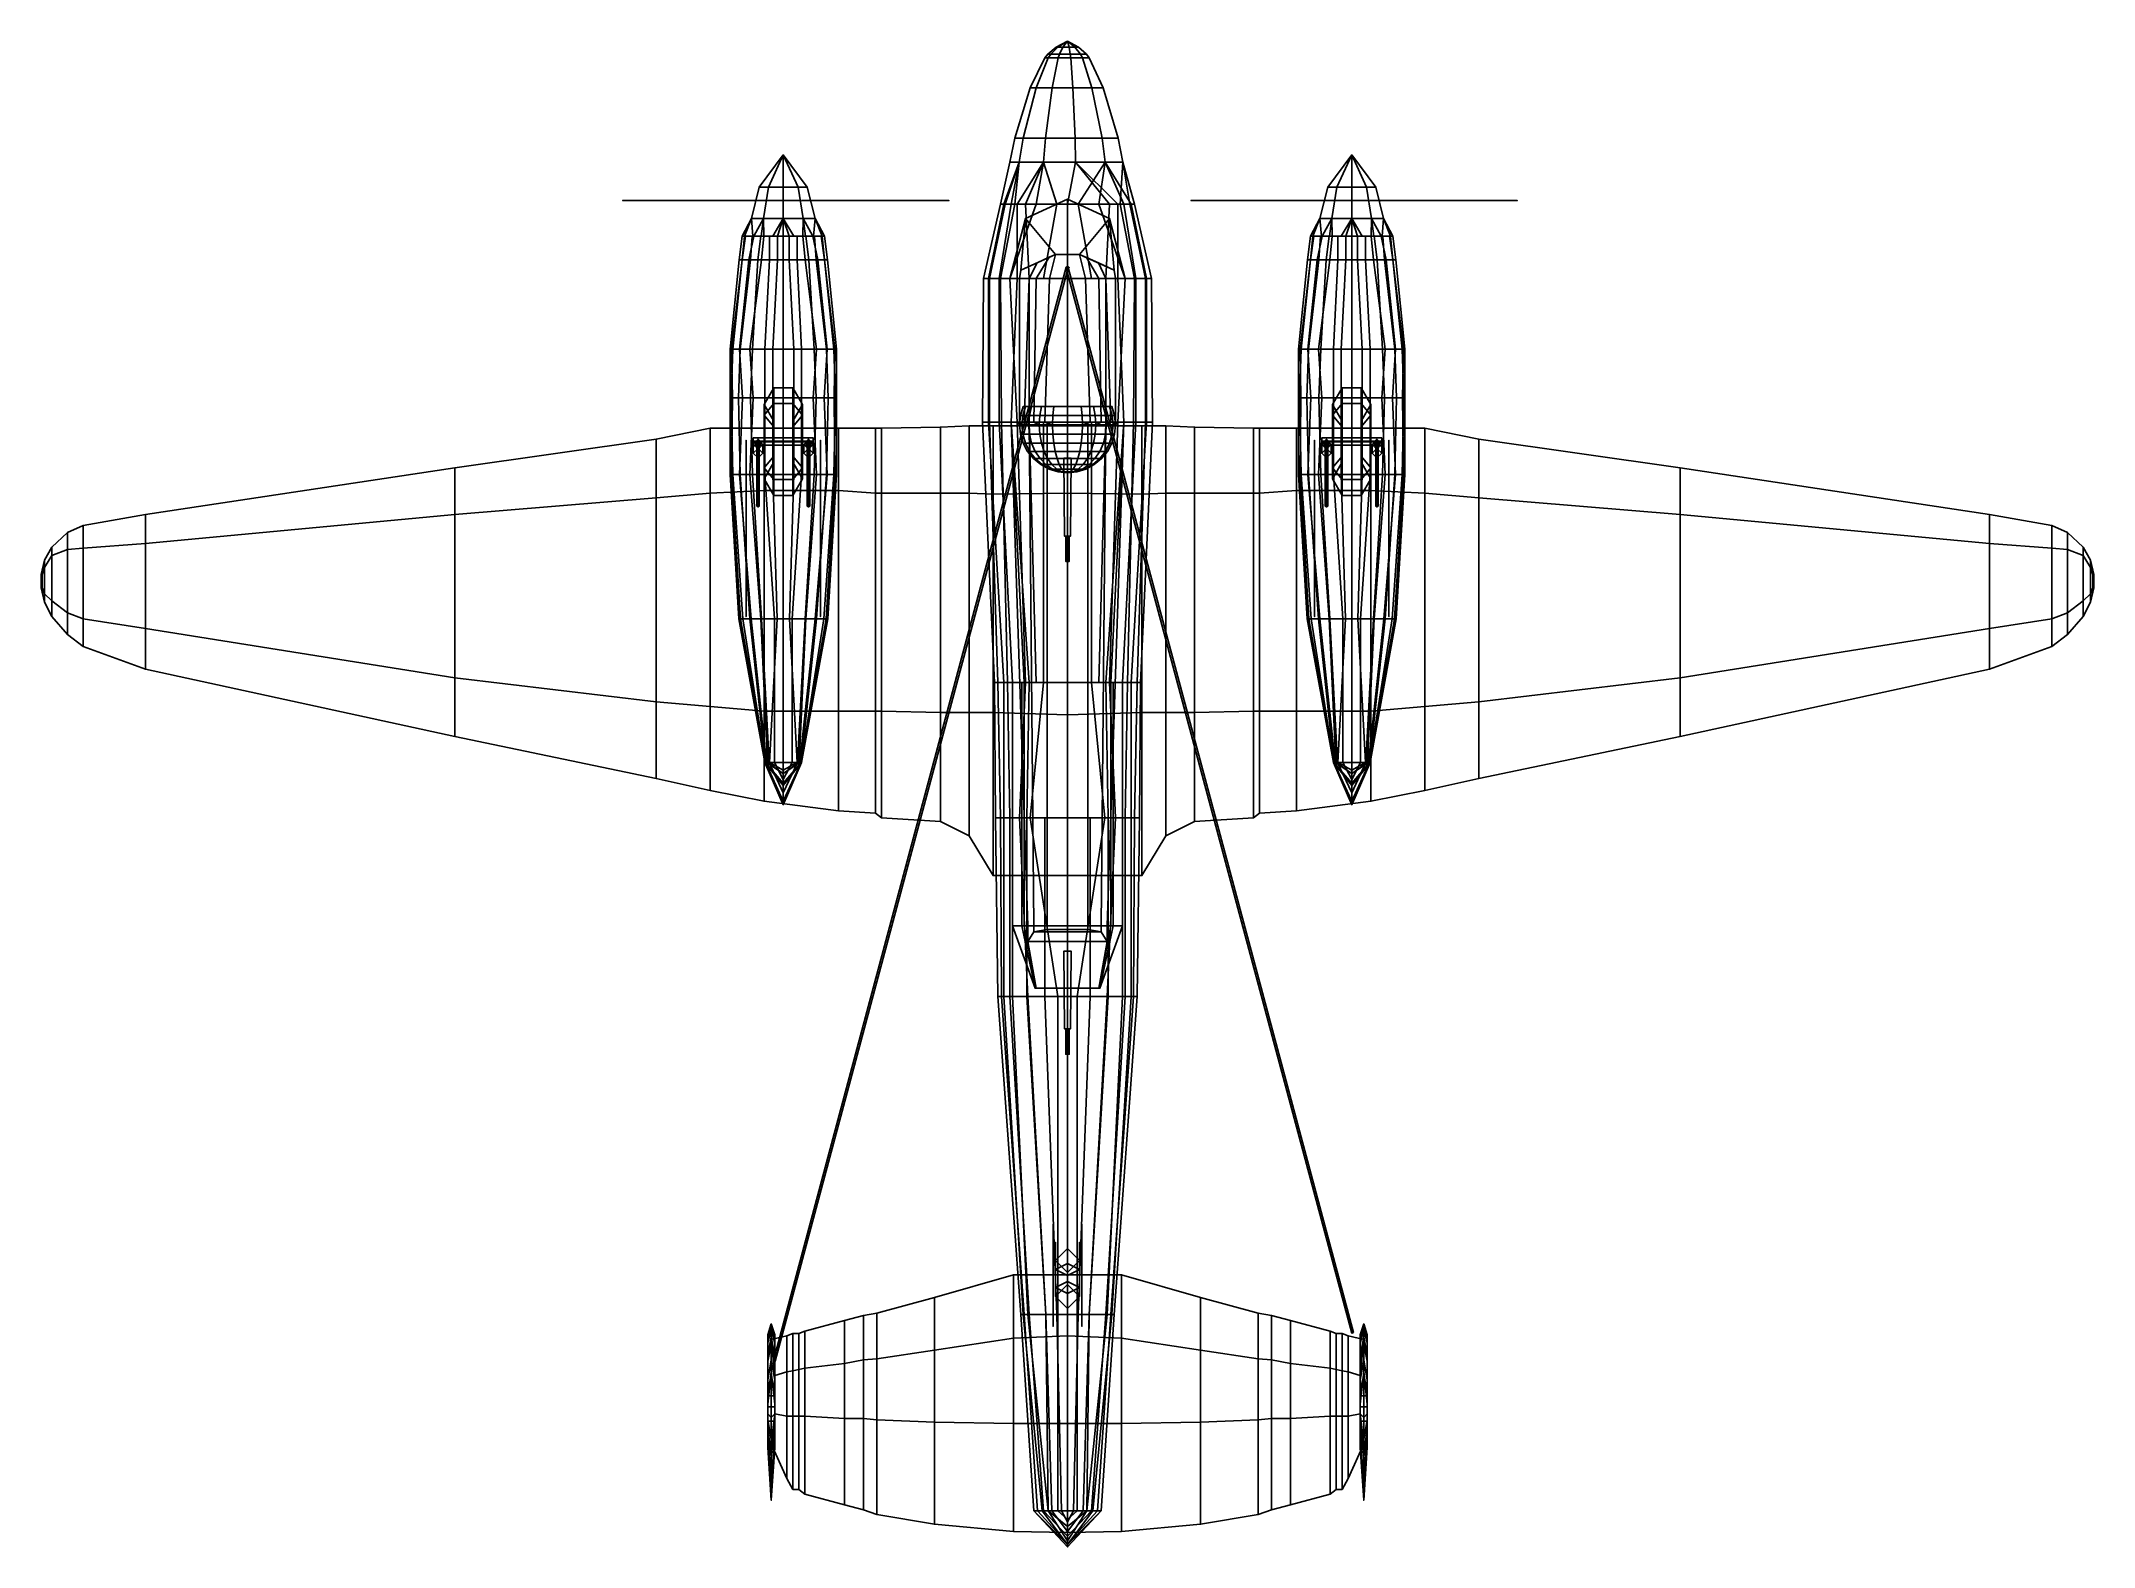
# Model space of a CAD drawing. Header units: millimetres. Extents: x -8.6 to 8.6, y -6.3 to 27.7.
# Drawn here: x -8.56 to 8.56, y -6.31 to 6.25 of the extents above.
import ezdxf

# ---------------------------------------------------------------- set-up
doc = ezdxf.new("R2010")
doc.units = ezdxf.units.MM
for name, color, linetype in [('bay_doors', 5, 'Continuous'), ('guns', 1, 'Continuous'), ('hull_addons', 6, 'Continuous'), ('nacelle', 3, 'Continuous'), ('propeller', 1, 'Continuous'), ('shassis', 3, 'Continuous'), ('turret', 2, 'Continuous'), ('wheels', 2, 'Continuous'), ('wing1', 5, 'Continuous'), ('wing2', 5, 'Continuous')]:
    doc.layers.add(name, color=color, linetype=linetype)

msp = doc.modelspace()

# ---------------------------------------------------------------- linework, layer by layer
for points in [[(-0.095, 6.2, -0.01), (-0.165, 6.14, -0.01), (-0.138, 6.14, 0.079), (-0.08, 6.2, 0.041)], [(-0.08, 6.2, -0.061), (-0.138, 6.14, -0.099), (-0.165, 6.14, -0.01), (-0.095, 6.2, -0.01)], [(-0.08, 6.2, 0.041), (-0.138, 6.14, 0.079), (-0.068, 6.14, 0.14), (-0.039, 6.2, 0.076)], [(-0.039, 6.2, -0.096), (-0.068, 6.14, -0.16), (-0.138, 6.14, -0.099), (-0.08, 6.2, -0.061)], [(0, 6.25, -0.01), (-0.095, 6.2, -0.01), (-0.08, 6.2, 0.041), (0, 6.25, -0.01)], [(0, 6.25, -0.01), (-0.08, 6.2, -0.061), (-0.095, 6.2, -0.01), (0, 6.25, -0.01)], [(0, 6.25, -0.01), (-0.08, 6.2, 0.041), (-0.039, 6.2, 0.076), (0, 6.25, -0.01)], [(0, 6.25, -0.01), (-0.039, 6.2, -0.096), (-0.08, 6.2, -0.061), (0, 6.25, -0.01)], [(-0.039, 6.2, 0.076), (-0.068, 6.14, 0.14), (0.023, 6.14, 0.153), (0.014, 6.2, 0.084)], [(0.014, 6.2, -0.104), (0.023, 6.14, -0.173), (-0.068, 6.14, -0.16), (-0.039, 6.2, -0.096)], [(0, 6.25, -0.01), (-0.039, 6.2, 0.076), (0.014, 6.2, 0.084), (0, 6.25, -0.01)], [(0, 6.25, -0.01), (0.014, 6.2, -0.104), (-0.039, 6.2, -0.096), (0, 6.25, -0.01)], [(0, 6.25, -0.01), (0.014, 6.2, 0.084), (0.062, 6.2, 0.062), (0, 6.25, -0.01)], [(0, 6.25, -0.01), (0.062, 6.2, 0.062), (0.091, 6.2, 0.017), (0, 6.25, -0.01)], [(0, 6.25, -0.01), (0.091, 6.2, 0.017), (0.091, 6.2, -0.037), (0, 6.25, -0.01)], [(0, 6.25, -0.01), (0.091, 6.2, -0.037), (0.062, 6.2, -0.082), (0, 6.25, -0.01)], [(0, 6.25, -0.01), (0.062, 6.2, -0.082), (0.014, 6.2, -0.104), (0, 6.25, -0.01)], [(0.014, 6.2, 0.084), (0.023, 6.14, 0.153), (0.108, 6.14, 0.114), (0.062, 6.2, 0.062)], [(0.062, 6.2, -0.082), (0.108, 6.14, -0.134), (0.023, 6.14, -0.173), (0.014, 6.2, -0.104)], [(0.062, 6.2, 0.062), (0.108, 6.14, 0.114), (0.158, 6.14, 0.036), (0.091, 6.2, 0.017)], [(0.091, 6.2, -0.037), (0.158, 6.14, -0.056), (0.108, 6.14, -0.134), (0.062, 6.2, -0.082)], [(0.091, 6.2, 0.017), (0.158, 6.14, 0.036), (0.158, 6.14, -0.056), (0.091, 6.2, -0.037)], [(-0.261, 5.86, -0.178), (-0.31, 5.86, -0.01), (-0.19, 6.11, -0.01), (-0.16, 6.11, -0.113)], [(-0.31, 5.86, -0.01), (-0.261, 5.86, 0.158), (-0.16, 6.11, 0.093), (-0.19, 6.11, -0.01)], [(-0.129, 5.86, -0.292), (-0.261, 5.86, -0.178), (-0.16, 6.11, -0.113), (-0.079, 6.11, -0.183)], [(-0.261, 5.86, 0.158), (-0.129, 5.86, 0.272), (-0.079, 6.11, 0.163), (-0.16, 6.11, 0.093)], [(-0.165, 6.14, -0.01), (-0.19, 6.11, -0.01), (-0.16, 6.11, 0.093), (-0.138, 6.14, 0.079)], [(-0.138, 6.14, -0.099), (-0.16, 6.11, -0.113), (-0.19, 6.11, -0.01), (-0.165, 6.14, -0.01)], [(-0.138, 6.14, 0.079), (-0.16, 6.11, 0.093), (-0.079, 6.11, 0.163), (-0.068, 6.14, 0.14)], [(-0.068, 6.14, -0.16), (-0.079, 6.11, -0.183), (-0.16, 6.11, -0.113), (-0.138, 6.14, -0.099)], [(0.044, 5.86, -0.317), (-0.129, 5.86, -0.292), (-0.079, 6.11, -0.183), (0.027, 6.11, -0.198)], [(-0.129, 5.86, 0.272), (0.044, 5.86, 0.297), (0.027, 6.11, 0.178), (-0.079, 6.11, 0.163)], [(-0.068, 6.14, 0.14), (-0.079, 6.11, 0.163), (0.027, 6.11, 0.178), (0.023, 6.14, 0.153)], [(0.023, 6.14, -0.173), (0.027, 6.11, -0.198), (-0.079, 6.11, -0.183), (-0.068, 6.14, -0.16)], [(0.023, 6.14, 0.153), (0.027, 6.11, 0.178), (0.124, 6.11, 0.134), (0.108, 6.14, 0.114)], [(0.108, 6.14, -0.134), (0.124, 6.11, -0.154), (0.027, 6.11, -0.198), (0.023, 6.14, -0.173)], [(0.203, 5.86, -0.244), (0.044, 5.86, -0.317), (0.027, 6.11, -0.198), (0.124, 6.11, -0.154)], [(0.044, 5.86, 0.297), (0.203, 5.86, 0.224), (0.124, 6.11, 0.134), (0.027, 6.11, 0.178)], [(0.108, 6.14, 0.114), (0.124, 6.11, 0.134), (0.182, 6.11, 0.044), (0.158, 6.14, 0.036)], [(0.158, 6.14, -0.056), (0.182, 6.11, -0.064), (0.124, 6.11, -0.154), (0.108, 6.14, -0.134)], [(0.297, 5.86, -0.097), (0.203, 5.86, -0.244), (0.124, 6.11, -0.154), (0.182, 6.11, -0.064)], [(0.203, 5.86, 0.224), (0.297, 5.86, 0.077), (0.182, 6.11, 0.044), (0.124, 6.11, 0.134)], [(0.158, 6.14, 0.036), (0.182, 6.11, 0.044), (0.182, 6.11, -0.064), (0.158, 6.14, -0.056)], [(0.297, 5.86, 0.077), (0.297, 5.86, -0.097), (0.182, 6.11, -0.064), (0.182, 6.11, 0.044)], [(-0.37, 5.44, -0.248), (-0.44, 5.44, -0.01), (-0.31, 5.86, -0.01), (-0.261, 5.86, -0.178)], [(-0.44, 5.44, -0.01), (-0.37, 5.44, 0.228), (-0.261, 5.86, 0.158), (-0.31, 5.86, -0.01)], [(-0.183, 5.44, -0.41), (-0.37, 5.44, -0.248), (-0.261, 5.86, -0.178), (-0.129, 5.86, -0.292)], [(-0.37, 5.44, 0.228), (-0.183, 5.44, 0.39), (-0.129, 5.86, 0.272), (-0.261, 5.86, 0.158)], [(0.063, 5.44, -0.446), (-0.183, 5.44, -0.41), (-0.129, 5.86, -0.292), (0.044, 5.86, -0.317)], [(-0.183, 5.44, 0.39), (0.063, 5.44, 0.426), (0.044, 5.86, 0.297), (-0.129, 5.86, 0.272)], [(0.288, 5.44, -0.343), (0.063, 5.44, -0.446), (0.044, 5.86, -0.317), (0.203, 5.86, -0.244)], [(0.063, 5.44, 0.426), (0.288, 5.44, 0.323), (0.203, 5.86, 0.224), (0.044, 5.86, 0.297)], [(0.422, 5.44, -0.134), (0.288, 5.44, -0.343), (0.203, 5.86, -0.244), (0.297, 5.86, -0.097)], [(0.288, 5.44, 0.323), (0.422, 5.44, 0.114), (0.297, 5.86, 0.077), (0.203, 5.86, 0.224)], [(0.422, 5.44, 0.114), (0.422, 5.44, -0.134), (0.297, 5.86, -0.097), (0.297, 5.86, 0.077)], [(-0.404, 5.24, -0.27), (-0.48, 5.24, -0.01), (-0.44, 5.44, -0.01), (-0.37, 5.44, -0.248)], [(-0.48, 5.24, -0.01), (-0.404, 5.24, 0.249), (-0.37, 5.44, 0.228), (-0.44, 5.44, -0.01)], [(-0.199, 5.24, -0.447), (-0.404, 5.24, -0.27), (-0.37, 5.44, -0.248), (-0.183, 5.44, -0.41)], [(-0.404, 5.24, 0.249), (-0.199, 5.24, 0.427), (-0.183, 5.44, 0.39), (-0.37, 5.44, 0.228)], [(0.068, 5.24, -0.485), (-0.199, 5.24, -0.447), (-0.183, 5.44, -0.41), (0.063, 5.44, -0.446)], [(-0.199, 5.24, 0.427), (0.068, 5.24, 0.465), (0.063, 5.44, 0.426), (-0.183, 5.44, 0.39)], [(0.314, 5.24, -0.373), (0.068, 5.24, -0.485), (0.063, 5.44, -0.446), (0.288, 5.44, -0.343)], [(0.068, 5.24, 0.465), (0.314, 5.24, 0.353), (0.288, 5.44, 0.323), (0.063, 5.44, 0.426)], [(0.461, 5.24, -0.145), (0.314, 5.24, -0.373), (0.288, 5.44, -0.343), (0.422, 5.44, -0.134)], [(0.314, 5.24, 0.353), (0.461, 5.24, 0.125), (0.422, 5.44, 0.114), (0.288, 5.44, 0.323)], [(0.461, 5.24, 0.125), (0.461, 5.24, -0.145), (0.422, 5.44, -0.134), (0.422, 5.44, 0.114)], [(-0.53, 4.89, -0.24), (-0.56, 4.89, -0.07), (-0.48, 5.24, -0.01), (-0.404, 5.24, -0.27)], [(-0.56, 4.89, 0.01), (-0.52, 4.89, 0.2), (-0.404, 5.24, 0.249), (-0.48, 5.24, -0.01)], [(-0.47, 4.89, -0.4), (-0.53, 4.89, -0.24), (-0.404, 5.24, -0.27)], [(-0.42, 4.89, -0.47), (-0.47, 4.89, -0.4), (-0.404, 5.24, -0.27), (-0.199, 5.24, -0.447)], [(-0.44, 4.89, 0.33), (-0.26, 4.89, 0.48), (-0.199, 5.24, 0.427), (-0.404, 5.24, 0.249)], [(-0.35, 4.89, -0.54), (-0.42, 4.89, -0.47), (-0.199, 5.24, -0.447)], [(0.35, 4.89, -0.54), (-0.35, 4.89, -0.54), (-0.199, 5.24, -0.447), (0.068, 5.24, -0.485)], [(-0.26, 4.89, 0.48), (-0.09, 4.89, 0.53), (-0.199, 5.24, 0.427)], [(-0.09, 4.89, 0.53), (0, 4.89, 0.54), (0.068, 5.24, 0.465), (-0.199, 5.24, 0.427)], [(0, 4.89, 0.54), (0.09, 4.89, 0.53), (0.314, 5.24, 0.353), (0.068, 5.24, 0.465)], [(0.47, 4.89, -0.4), (0.42, 4.89, -0.47), (0.068, 5.24, -0.485), (0.314, 5.24, -0.373)], [(0.42, 4.89, -0.47), (0.35, 4.89, -0.54), (0.068, 5.24, -0.485)], [(0.09, 4.89, 0.53), (0.26, 4.89, 0.48), (0.314, 5.24, 0.353)], [(0.26, 4.89, 0.48), (0.44, 4.89, 0.33), (0.461, 5.24, 0.125), (0.314, 5.24, 0.353)], [(0.56, 4.89, -0.07), (0.53, 4.89, -0.24), (0.314, 5.24, -0.373), (0.461, 5.24, -0.145)], [(0.53, 4.89, -0.24), (0.47, 4.89, -0.4), (0.314, 5.24, -0.373)], [(0.44, 4.89, 0.33), (0.52, 4.89, 0.2), (0.461, 5.24, 0.125)], [(0.56, 4.89, 0.01), (0.56, 4.89, -0.07), (0.461, 5.24, -0.145)], [(0.52, 4.89, 0.2), (0.56, 4.89, 0.01), (0.461, 5.24, -0.145), (0.461, 5.24, 0.125)], [(-0.7, 4.27, -0.05), (-0.65, 4.27, 0.14), (-0.52, 4.89, 0.2), (-0.56, 4.89, 0.01)], [(-0.66, 4.27, -0.38), (-0.7, 4.27, -0.17), (-0.56, 4.89, -0.07), (-0.53, 4.89, -0.24)], [(-0.7, 4.27, -0.17), (-0.7, 4.27, -0.05), (-0.56, 4.89, 0.01), (-0.56, 4.89, -0.07)], [(-0.57, 4.27, -0.53), (-0.66, 4.27, -0.38), (-0.53, 4.89, -0.24), (-0.47, 4.89, -0.4)], [(-0.65, 4.27, 0.14), (-0.56, 4.27, 0.32), (-0.44, 4.89, 0.33), (-0.52, 4.89, 0.2)], [(-0.42, 4.27, -0.69), (-0.57, 4.27, -0.53), (-0.47, 4.89, -0.4), (-0.42, 4.89, -0.47)], [(-0.56, 4.27, 0.32), (-0.48, 4.27, 0.45), (-0.26, 4.89, 0.48), (-0.44, 4.89, 0.33)], [(-0.09, 4.89, 0.53), (-0.26, 4.89, 0.48), (-0.48, 4.27, 0.45), (-0.2, 4.27, 0.53)], [(-0.32, 4.27, -0.74), (-0.42, 4.27, -0.69), (-0.42, 4.89, -0.47), (-0.35, 4.89, -0.54)], [(-0.35, 4.89, -0.54), (0.35, 4.89, -0.54), (0.32, 4.27, -0.74), (-0.32, 4.27, -0.74)], [(0, 4.89, 0.54), (-0.09, 4.89, 0.53), (-0.2, 4.27, 0.53), (0, 4.27, 0.54)], [(0, 4.27, 0.54), (0.2, 4.27, 0.53), (0.09, 4.89, 0.53), (0, 4.89, 0.54)], [(0.2, 4.27, 0.53), (0.48, 4.27, 0.45), (0.26, 4.89, 0.48), (0.09, 4.89, 0.53)], [(0.44, 4.89, 0.33), (0.26, 4.89, 0.48), (0.48, 4.27, 0.45), (0.56, 4.27, 0.32)], [(0.35, 4.89, -0.54), (0.42, 4.89, -0.47), (0.42, 4.27, -0.69), (0.32, 4.27, -0.74)], [(0.42, 4.89, -0.47), (0.47, 4.89, -0.4), (0.57, 4.27, -0.53), (0.42, 4.27, -0.69)], [(0.52, 4.89, 0.2), (0.44, 4.89, 0.33), (0.56, 4.27, 0.32), (0.65, 4.27, 0.14)], [(0.47, 4.89, -0.4), (0.53, 4.89, -0.24), (0.66, 4.27, -0.38), (0.57, 4.27, -0.53)], [(0.56, 4.89, 0.01), (0.52, 4.89, 0.2), (0.65, 4.27, 0.14), (0.7, 4.27, -0.05)], [(0.53, 4.89, -0.24), (0.56, 4.89, -0.07), (0.7, 4.27, -0.17), (0.66, 4.27, -0.38)], [(0.56, 4.89, -0.07), (0.56, 4.89, 0.01), (0.7, 4.27, -0.05), (0.7, 4.27, -0.17)], [(-2.453, -4.756, 1.529), (-2.438, -4.76, 1.538), (0.005, 4.358, 1.779), (-0.01, 4.363, 1.77)], [(-2.438, -4.76, 1.521), (-2.453, -4.756, 1.529), (-0.01, 4.363, 1.77), (0.005, 4.359, 1.761)], [(-2.438, -4.76, 1.538), (-2.438, -4.76, 1.521), (0.005, 4.359, 1.761), (0.005, 4.358, 1.779)], [(0, 4.375, 0.97), (-0.015, 4.36, 0.97), (-0.015, 4.36, 1.88), (0, 4.375, 1.88)], [(0.015, 4.36, 1.88), (0, 4.375, 1.88), (-0.015, 4.36, 1.88), (0, 4.345, 1.88)], [(-0.015, 4.36, 0.97), (0, 4.345, 0.97), (0, 4.345, 1.88), (-0.015, 4.36, 1.88)], [(2.385, -4.522, 1.521), (2.371, -4.526, 1.529), (-0.01, 4.357, 1.77), (0.005, 4.362, 1.761)], [(2.371, -4.526, 1.529), (2.385, -4.522, 1.538), (0.005, 4.361, 1.779), (-0.01, 4.357, 1.77)], [(0.015, 4.36, 0.97), (0, 4.375, 0.97), (0, 4.375, 1.88), (0.015, 4.36, 1.88)], [(0, 4.345, 0.97), (0.015, 4.36, 0.97), (0.015, 4.36, 1.88), (0, 4.345, 1.88)], [(2.385, -4.522, 1.538), (2.385, -4.522, 1.521), (0.005, 4.362, 1.761), (0.005, 4.361, 1.779)], [(-0.71, 3.07, -0.14), (-0.71, 3.07, -0.02), (-0.7, 4.27, -0.05), (-0.7, 4.27, -0.17)], [(-0.71, 3.07, -0.02), (-0.65, 3.07, 0.36), (-0.65, 4.27, 0.14), (-0.7, 4.27, -0.05)], [(-0.66, 3.07, -0.35), (-0.71, 3.07, -0.14), (-0.7, 4.27, -0.17), (-0.66, 4.27, -0.38)], [(-0.57, 3.07, -0.53), (-0.66, 3.07, -0.35), (-0.66, 4.27, -0.38), (-0.57, 4.27, -0.53)], [(-0.65, 3.07, 0.36), (-0.55, 3.07, 0.52), (-0.56, 4.27, 0.32), (-0.65, 4.27, 0.14)], [(-0.47, 3.07, -0.62), (-0.57, 3.07, -0.53), (-0.57, 4.27, -0.53), (-0.42, 4.27, -0.69)], [(-0.55, 3.07, 0.52), (-0.42, 3.07, 0.64), (-0.48, 4.27, 0.45), (-0.56, 4.27, 0.32)], [(-0.32, 3.07, -0.72), (-0.47, 3.07, -0.62), (-0.42, 4.27, -0.69), (-0.32, 4.27, -0.74)], [(0, 3.07, -0.72), (-0.32, 3.07, -0.72), (-0.32, 4.27, -0.74), (0, 4.27, -0.74)], [(0, 4.27, -0.74), (0.32, 4.27, -0.74), (0.32, 3.07, -0.72), (0, 3.07, -0.72)], [(0.32, 4.27, -0.74), (0.42, 4.27, -0.69), (0.47, 3.07, -0.62), (0.32, 3.07, -0.72)], [(0.56, 4.27, 0.32), (0.48, 4.27, 0.45), (0.42, 3.07, 0.64), (0.55, 3.07, 0.52)], [(0.42, 4.27, -0.69), (0.57, 4.27, -0.53), (0.57, 3.07, -0.53), (0.47, 3.07, -0.62)], [(0.65, 4.27, 0.14), (0.56, 4.27, 0.32), (0.55, 3.07, 0.52), (0.65, 3.07, 0.36)], [(0.57, 4.27, -0.53), (0.66, 4.27, -0.38), (0.66, 3.07, -0.35), (0.57, 3.07, -0.53)], [(0.7, 4.27, -0.05), (0.65, 4.27, 0.14), (0.65, 3.07, 0.36), (0.71, 3.07, -0.02)], [(0.66, 4.27, -0.38), (0.7, 4.27, -0.17), (0.71, 3.07, -0.14), (0.66, 3.07, -0.35)], [(0.7, 4.27, -0.17), (0.7, 4.27, -0.05), (0.71, 3.07, -0.02), (0.71, 3.07, -0.14)], [(-0.61, 0.9, 0.22), (-0.58, 0.9, 0.33), (-0.65, 3.07, 0.36), (-0.71, 3.07, -0.02)], [(-0.61, 0.9, -0.15), (-0.61, 0.9, 0.22), (-0.71, 3.07, -0.02), (-0.71, 3.07, -0.14)], [(-0.53, 0.9, -0.25), (-0.61, 0.9, -0.15), (-0.71, 3.07, -0.14), (-0.66, 3.07, -0.35)], [(-0.46, 0.9, -0.36), (-0.53, 0.9, -0.25), (-0.66, 3.07, -0.35), (-0.57, 3.07, -0.53)], [(-0.58, 0.9, 0.33), (-0.5, 0.9, 0.45), (-0.55, 3.07, 0.52), (-0.65, 3.07, 0.36)], [(-0.32, 0.9, -0.44), (-0.46, 0.9, -0.36), (-0.57, 3.07, -0.53), (-0.47, 3.07, -0.62)], [(-0.5, 0.9, 0.45), (-0.35, 0.9, 0.61), (-0.42, 3.07, 0.64), (-0.55, 3.07, 0.52)], [(-0.26, 0.9, -0.52), (-0.32, 0.9, -0.44), (-0.47, 3.07, -0.62), (-0.32, 3.07, -0.72)], [(-0.2, 3.07, 0.67), (-0.42, 3.07, 0.64), (-0.35, 0.9, 0.61), (-0.2, 0.9, 0.67)], [(0, 3.07, 0.71), (-0.2, 3.07, 0.67), (-0.2, 0.9, 0.67), (0, 0.9, 0.71)], [(0, 0.9, 0.71), (0.2, 0.9, 0.67), (0.2, 3.07, 0.67), (0, 3.07, 0.71)], [(0.2, 0.9, 0.67), (0.35, 0.9, 0.61), (0.42, 3.07, 0.64), (0.2, 3.07, 0.67)], [(0.32, 3.07, -0.72), (0.47, 3.07, -0.62), (0.32, 0.9, -0.44), (0.26, 0.9, -0.52)], [(0.47, 3.07, -0.62), (0.57, 3.07, -0.53), (0.46, 0.9, -0.36), (0.32, 0.9, -0.44)], [(0.55, 3.07, 0.52), (0.42, 3.07, 0.64), (0.35, 0.9, 0.61), (0.5, 0.9, 0.45)], [(0.57, 3.07, -0.53), (0.66, 3.07, -0.35), (0.53, 0.9, -0.25), (0.46, 0.9, -0.36)], [(0.65, 3.07, 0.36), (0.55, 3.07, 0.52), (0.5, 0.9, 0.45), (0.58, 0.9, 0.33)], [(0.66, 3.07, -0.35), (0.71, 3.07, -0.14), (0.61, 0.9, -0.15), (0.53, 0.9, -0.25)], [(0.71, 3.07, -0.02), (0.65, 3.07, 0.36), (0.58, 0.9, 0.33), (0.61, 0.9, 0.22)], [(0.71, 3.07, -0.14), (0.71, 3.07, -0.02), (0.61, 0.9, 0.22), (0.61, 0.9, -0.15)], [(-0.53, -0.23, -0.21), (-0.6, -0.23), (-0.61, 0.9, -0.15), (-0.53, 0.9, -0.25)], [(-0.6, -0.23), (-0.6, -0.23, 0.18), (-0.61, 0.9, 0.22), (-0.61, 0.9, -0.15)], [(-0.6, -0.23, 0.18), (-0.56, -0.23, 0.3), (-0.58, 0.9, 0.33), (-0.61, 0.9, 0.22)], [(-0.56, -0.23, 0.3), (-0.48, -0.23, 0.45), (-0.5, 0.9, 0.45), (-0.58, 0.9, 0.33)], [(-0.46, -0.23, -0.3), (-0.53, -0.23, -0.21), (-0.53, 0.9, -0.25), (-0.46, 0.9, -0.36)], [(-0.48, -0.23, 0.45), (-0.4, -0.23, 0.53), (-0.35, 0.9, 0.61), (-0.5, 0.9, 0.45)], [(-0.34, -0.23, -0.42), (-0.46, -0.23, -0.3), (-0.46, 0.9, -0.36), (-0.32, 0.9, -0.44)], [(-0.2, 0.9, 0.67), (-0.35, 0.9, 0.61), (-0.4, -0.23, 0.53), (-0.31, -0.23, 0.59)], [(0, 0.9, 0.71), (-0.2, 0.9, 0.67), (-0.31, -0.23, 0.59), (0, -0.23, 0.59)], [(0, -0.23, 0.59), (0.31, -0.23, 0.59), (0.2, 0.9, 0.67), (0, 0.9, 0.71)], [(0.31, -0.23, 0.59), (0.4, -0.23, 0.53), (0.35, 0.9, 0.61), (0.2, 0.9, 0.67)], [(0.32, 0.9, -0.44), (0.46, 0.9, -0.36), (0.46, -0.23, -0.3), (0.34, -0.23, -0.42)], [(0.5, 0.9, 0.45), (0.35, 0.9, 0.61), (0.4, -0.23, 0.53), (0.48, -0.23, 0.45)], [(0.46, 0.9, -0.36), (0.53, 0.9, -0.25), (0.53, -0.23, -0.21), (0.46, -0.23, -0.3)], [(0.58, 0.9, 0.33), (0.5, 0.9, 0.45), (0.48, -0.23, 0.45), (0.56, -0.23, 0.3)], [(0.53, 0.9, -0.25), (0.61, 0.9, -0.15), (0.6, -0.23), (0.53, -0.23, -0.21)], [(0.61, 0.9, 0.22), (0.58, 0.9, 0.33), (0.56, -0.23, 0.3), (0.6, -0.23, 0.18)], [(0.61, 0.9, -0.15), (0.61, 0.9, 0.22), (0.6, -0.23, 0.18), (0.6, -0.23)], [(-0.58, -1.72, 0.12), (-0.55, -1.72, 0.22), (-0.56, -0.23, 0.3), (-0.6, -0.23, 0.18)], [(-0.58, -1.72, -0.01), (-0.58, -1.72, 0.12), (-0.6, -0.23, 0.18), (-0.6, -0.23)], [(-0.53, -1.72, -0.21), (-0.58, -1.72, -0.01), (-0.6, -0.23), (-0.53, -0.23, -0.21)], [(-0.55, -1.72, 0.22), (-0.48, -1.72, 0.37), (-0.48, -0.23, 0.45), (-0.56, -0.23, 0.3)], [(-0.46, -1.72, -0.31), (-0.53, -1.72, -0.21), (-0.53, -0.23, -0.21), (-0.46, -0.23, -0.3)], [(-0.48, -1.72, 0.37), (-0.33, -1.72, 0.52), (-0.4, -0.23, 0.53), (-0.48, -0.23, 0.45)], [(-0.34, -1.72, -0.43), (-0.46, -1.72, -0.31), (-0.46, -0.23, -0.3), (-0.34, -0.23, -0.42)], [(-0.31, -0.23, 0.59), (-0.4, -0.23, 0.53), (-0.33, -1.72, 0.52), (-0.08, -1.72, 0.62)], [(-0.19, -1.72, -0.51), (-0.34, -1.72, -0.43), (-0.34, -0.23, -0.42), (-0.19, -0.23, -0.49)], [(0, -0.23, 0.59), (-0.31, -0.23, 0.59), (-0.08, -1.72, 0.62), (0, -1.72, 0.62)], [(0, -1.72, -0.55), (-0.19, -1.72, -0.51), (-0.19, -0.23, -0.49), (0, -0.23, -0.49)], [(0, -0.23, -0.49), (0.19, -0.23, -0.49), (0.19, -1.72, -0.51), (0, -1.72, -0.55)], [(0, -1.72, 0.62), (0.08, -1.72, 0.62), (0.31, -0.23, 0.59), (0, -0.23, 0.59)], [(0.08, -1.72, 0.62), (0.33, -1.72, 0.52), (0.4, -0.23, 0.53), (0.31, -0.23, 0.59)], [(0.19, -0.23, -0.49), (0.34, -0.23, -0.42), (0.34, -1.72, -0.43), (0.19, -1.72, -0.51)], [(0.48, -0.23, 0.45), (0.4, -0.23, 0.53), (0.33, -1.72, 0.52), (0.48, -1.72, 0.37)], [(0.34, -0.23, -0.42), (0.46, -0.23, -0.3), (0.46, -1.72, -0.31), (0.34, -1.72, -0.43)], [(0.46, -0.23, -0.3), (0.53, -0.23, -0.21), (0.53, -1.72, -0.21), (0.46, -1.72, -0.31)], [(0.56, -0.23, 0.3), (0.48, -0.23, 0.45), (0.48, -1.72, 0.37), (0.55, -1.72, 0.22)], [(0.53, -0.23, -0.21), (0.6, -0.23), (0.58, -1.72, -0.01), (0.53, -1.72, -0.21)], [(0.6, -0.23, 0.18), (0.56, -0.23, 0.3), (0.55, -1.72, 0.22), (0.58, -1.72, 0.12)], [(0.6, -0.23), (0.6, -0.23, 0.18), (0.58, -1.72, 0.12), (0.58, -1.72, -0.01)], [(-0.37, -4.37, -0.08), (-0.39, -4.37, 0.12), (-0.58, -1.72, -0.01), (-0.53, -1.72, -0.21)], [(-0.39, -4.37, 0.12), (-0.39, -4.37, 0.18), (-0.58, -1.72, 0.12), (-0.58, -1.72, -0.01)], [(-0.39, -4.37, 0.18), (-0.36, -4.37, 0.27), (-0.55, -1.72, 0.22), (-0.58, -1.72, 0.12)], [(-0.36, -4.37, 0.27), (-0.32, -4.37, 0.32), (-0.48, -1.72, 0.37), (-0.55, -1.72, 0.22)], [(-0.33, -4.37, -0.18), (-0.37, -4.37, -0.08), (-0.53, -1.72, -0.21), (-0.46, -1.72, -0.31)], [(-0.32, -4.37, 0.32), (-0.18, -4.37, 0.41), (-0.33, -1.72, 0.52), (-0.48, -1.72, 0.37)], [(-0.18, -4.37, -0.3), (-0.33, -4.37, -0.18), (-0.46, -1.72, -0.31), (-0.34, -1.72, -0.43)], [(-0.09, -4.37, -0.34), (-0.18, -4.37, -0.3), (-0.34, -1.72, -0.43), (-0.19, -1.72, -0.51)], [(-0.08, -1.72, 0.62), (-0.33, -1.72, 0.52), (-0.18, -4.37, 0.41), (-0.08, -4.37, 0.45)], [(0, -4.37, -0.36), (-0.09, -4.37, -0.34), (-0.19, -1.72, -0.51), (0, -1.72, -0.55)], [(0, -1.72, 0.62), (-0.08, -1.72, 0.62), (-0.08, -4.37, 0.45), (0, -4.37, 0.45)], [(0, -4.37, 0.45), (0.08, -4.37, 0.45), (0.08, -1.72, 0.62), (0, -1.72, 0.62)], [(0, -1.72, -0.55), (0.19, -1.72, -0.51), (0.09, -4.37, -0.34), (0, -4.37, -0.36)], [(0.08, -4.37, 0.45), (0.18, -4.37, 0.41), (0.33, -1.72, 0.52), (0.08, -1.72, 0.62)], [(0.19, -1.72, -0.51), (0.34, -1.72, -0.43), (0.18, -4.37, -0.3), (0.09, -4.37, -0.34)], [(0.48, -1.72, 0.37), (0.33, -1.72, 0.52), (0.18, -4.37, 0.41), (0.32, -4.37, 0.32)], [(0.34, -1.72, -0.43), (0.46, -1.72, -0.31), (0.33, -4.37, -0.18), (0.18, -4.37, -0.3)], [(0.55, -1.72, 0.22), (0.48, -1.72, 0.37), (0.32, -4.37, 0.32), (0.36, -4.37, 0.27)], [(0.46, -1.72, -0.31), (0.53, -1.72, -0.21), (0.37, -4.37, -0.08), (0.33, -4.37, -0.18)], [(0.58, -1.72, 0.12), (0.55, -1.72, 0.22), (0.36, -4.37, 0.27), (0.39, -4.37, 0.18)], [(0.53, -1.72, -0.21), (0.58, -1.72, -0.01), (0.39, -4.37, 0.12), (0.37, -4.37, -0.08)], [(0.58, -1.72, -0.01), (0.58, -1.72, 0.12), (0.39, -4.37, 0.18), (0.39, -4.37, 0.12)], [(-0.28, -6.01, 0.15), (-0.25, -6.01, 0.16), (-0.36, -4.37, 0.27), (-0.39, -4.37, 0.18)], [(-0.28, -6.01, 0.09), (-0.28, -6.01, 0.15), (-0.39, -4.37, 0.18), (-0.39, -4.37, 0.12)], [(-0.21, -6.01, 0.05), (-0.28, -6.01, 0.09), (-0.39, -4.37, 0.12), (-0.37, -4.37, -0.08)], [(-0.16, -6.01, 0.02), (-0.21, -6.01, 0.05), (-0.37, -4.37, -0.08), (-0.33, -4.37, -0.18)], [(-0.25, -6.01, 0.16), (-0.2, -6.01, 0.18), (-0.32, -4.37, 0.32), (-0.36, -4.37, 0.27)], [(-0.13, -6.01, -0.02), (-0.16, -6.01, 0.02), (-0.33, -4.37, -0.18), (-0.18, -4.37, -0.3)], [(-0.2, -6.01, 0.18), (-0.16, -6.01, 0.2), (-0.18, -4.37, 0.41), (-0.32, -4.37, 0.32)], [(-0.08, -4.37, 0.45), (-0.18, -4.37, 0.41), (-0.16, -6.01, 0.2), (-0.08, -6.01, 0.23)], [(-0.05, -6.01, -0.05), (-0.13, -6.01, -0.02), (-0.18, -4.37, -0.3), (-0.09, -4.37, -0.34)], [(0, -6.01, -0.08), (-0.05, -6.01, -0.05), (-0.09, -4.37, -0.34), (0, -4.37, -0.36)], [(0, -4.37, 0.45), (-0.08, -4.37, 0.45), (-0.08, -6.01, 0.23), (0, -6.01, 0.25)], [(0, -4.37, -0.36), (0.09, -4.37, -0.34), (0.05, -6.01, -0.05), (0, -6.01, -0.08)], [(0, -6.01, 0.25), (0.08, -6.01, 0.23), (0.08, -4.37, 0.45), (0, -4.37, 0.45)], [(0.09, -4.37, -0.34), (0.18, -4.37, -0.3), (0.13, -6.01, -0.02), (0.05, -6.01, -0.05)], [(0.08, -6.01, 0.23), (0.16, -6.01, 0.2), (0.18, -4.37, 0.41), (0.08, -4.37, 0.45)], [(0.18, -4.37, -0.3), (0.33, -4.37, -0.18), (0.16, -6.01, 0.02), (0.13, -6.01, -0.02)], [(0.32, -4.37, 0.32), (0.18, -4.37, 0.41), (0.16, -6.01, 0.2), (0.2, -6.01, 0.18)], [(0.33, -4.37, -0.18), (0.37, -4.37, -0.08), (0.21, -6.01, 0.05), (0.16, -6.01, 0.02)], [(0.36, -4.37, 0.27), (0.32, -4.37, 0.32), (0.2, -6.01, 0.18), (0.25, -6.01, 0.16)], [(0.37, -4.37, -0.08), (0.39, -4.37, 0.12), (0.28, -6.01, 0.09), (0.21, -6.01, 0.05)], [(0.39, -4.37, 0.18), (0.36, -4.37, 0.27), (0.25, -6.01, 0.16), (0.28, -6.01, 0.15)], [(0.39, -4.37, 0.12), (0.39, -4.37, 0.18), (0.28, -6.01, 0.15), (0.28, -6.01, 0.09)], [(0, -6.29, 0.05), (0, -6.31, 0.09), (-0.28, -6.01, 0.09), (-0.21, -6.01, 0.05)], [(0, -6.31, 0.09), (0, -6.29, 0.15), (-0.28, -6.01, 0.15), (-0.28, -6.01, 0.09)], [(0, -6.29, 0.15), (0, -6.28, 0.16), (-0.25, -6.01, 0.16), (-0.28, -6.01, 0.15)], [(0, -6.28, 0.16), (0, -6.22, 0.18), (-0.2, -6.01, 0.18), (-0.25, -6.01, 0.16)], [(0, -6.26, 0.02), (0, -6.29, 0.05), (-0.21, -6.01, 0.05), (-0.16, -6.01, 0.02)], [(0, -6.22, 0.18), (0, -6.14, 0.2), (-0.16, -6.01, 0.2), (-0.2, -6.01, 0.18)], [(0, -6.18, -0.02), (0, -6.26, 0.02), (-0.16, -6.01, 0.02), (-0.13, -6.01, -0.02)], [(-0.08, -6.01, 0.23), (-0.16, -6.01, 0.2), (0, -6.14, 0.2), (0, -6.08, 0.23)], [(0, -6.1, -0.05), (0, -6.18, -0.02), (-0.13, -6.01, -0.02), (-0.05, -6.01, -0.05)], [(0, -6.01, 0.25), (-0.08, -6.01, 0.23), (0, -6.08, 0.23), (0, -6.02, 0.24)], [(0, -6.02, -0.08), (0, -6.1, -0.05), (-0.05, -6.01, -0.05), (0, -6.01, -0.08)], [(0.13, -6.01, -0.02), (0.16, -6.01, 0.02), (0, -6.26, 0.02), (0, -6.18, -0.02)], [(0, -6.01, -0.08), (0.05, -6.01, -0.05), (0, -6.1, -0.05), (0, -6.02, -0.08)], [(0.05, -6.01, -0.05), (0.13, -6.01, -0.02), (0, -6.18, -0.02), (0, -6.1, -0.05)], [(0.25, -6.01, 0.16), (0.2, -6.01, 0.18), (0, -6.22, 0.18), (0, -6.28, 0.16)], [(0.28, -6.01, 0.09), (0.28, -6.01, 0.15), (0, -6.29, 0.15), (0, -6.31, 0.09)], [(0.21, -6.01, 0.05), (0.28, -6.01, 0.09), (0, -6.31, 0.09), (0, -6.29, 0.05)], [(0.28, -6.01, 0.15), (0.25, -6.01, 0.16), (0, -6.28, 0.16), (0, -6.29, 0.15)], [(0.16, -6.01, 0.02), (0.21, -6.01, 0.05), (0, -6.29, 0.05), (0, -6.26, 0.02)], [(0, -6.02, 0.24), (0, -6.08, 0.23), (0.08, -6.01, 0.23), (0, -6.01, 0.25)], [(0.2, -6.01, 0.18), (0.16, -6.01, 0.2), (0, -6.14, 0.2), (0, -6.22, 0.18)], [(0, -6.08, 0.23), (0, -6.14, 0.2), (0.16, -6.01, 0.2), (0.08, -6.01, 0.23)]]:
    msp.add_3dface(points)
at = {"layer": 'bay_doors'}
for points in [[(-2.68, 1.45, -0.51), (-2.68, 2.92, -0.51), (-2.68, 2.92, -1.23), (-2.68, 1.45, -1.23)], [(-2.68, 1.45, -1.23), (-2.68, 2.92, -1.23), (-2.68, 2.92, -0.51), (-2.68, 1.45, -0.51)], [(-2.06, 1.45, -1.23), (-2.06, 2.92, -1.23), (-2.06, 2.92, -0.51), (-2.06, 1.45, -0.51)], [(-2.06, 1.45, -0.51), (-2.06, 2.92, -0.51), (-2.06, 2.92, -1.23), (-2.06, 1.45, -1.23)], [(2.06, 1.45, -0.51), (2.06, 2.92, -0.51), (2.06, 2.92, -1.23), (2.06, 1.45, -1.23)], [(2.06, 1.45, -1.23), (2.06, 2.92, -1.23), (2.06, 2.92, -0.51), (2.06, 1.45, -0.51)], [(2.68, 1.45, -1.23), (2.68, 2.92, -1.23), (2.68, 2.92, -0.51), (2.68, 1.45, -0.51)], [(2.68, 1.45, -0.51), (2.68, 2.92, -0.51), (2.68, 2.92, -1.23), (2.68, 1.45, -1.23)], [(-0.12, -4.47, -0.51), (-0.12, -3.63, -0.57), (-0.12, -3.62, -0.5), (-0.12, -4.45, -0.42)], [(-0.12, -4.45, -0.42), (-0.12, -3.62, -0.5), (-0.12, -3.63, -0.57), (-0.12, -4.47, -0.51)], [(-0.12, -4.45, -0.42), (-0.12, -3.62, -0.5), (-0.12, -3.66, -0.41), (-0.12, -4.4, -0.34)], [(-0.12, -4.4, -0.34), (-0.12, -3.66, -0.41), (-0.12, -3.62, -0.5), (-0.12, -4.45, -0.42)], [(-0.12, -4.29, -0.27), (-0.12, -3.77, -0.3), (-0.12, -3.66, -0.41), (-0.12, -4.4, -0.34)], [(-0.12, -4.4, -0.34), (-0.12, -3.66, -0.41), (-0.12, -3.77, -0.3), (-0.12, -4.29, -0.27)], [(0.12, -4.47, -0.51), (0.12, -3.63, -0.57), (0.12, -3.62, -0.5), (0.12, -4.45, -0.42)], [(0.12, -4.45, -0.42), (0.12, -3.62, -0.5), (0.12, -3.63, -0.57), (0.12, -4.47, -0.51)], [(0.12, -4.45, -0.42), (0.12, -3.62, -0.5), (0.12, -3.66, -0.41), (0.12, -4.4, -0.34)], [(0.12, -4.4, -0.34), (0.12, -3.66, -0.41), (0.12, -3.62, -0.5), (0.12, -4.45, -0.42)], [(0.12, -4.29, -0.27), (0.12, -3.77, -0.3), (0.12, -3.66, -0.41), (0.12, -4.4, -0.34)], [(0.12, -4.4, -0.34), (0.12, -3.66, -0.41), (0.12, -3.77, -0.3), (0.12, -4.29, -0.27)]]:
    msp.add_3dface(points, dxfattribs=at)
at = {"layer": 'guns'}
for points in [[(0, 2.12, 0.785), (-0.025, 2.12, 0.81), (-0.03, 2.77, 0.81), (0, 2.77, 0.78)], [(-0.025, 2.12, 0.81), (0, 2.12, 0.835), (0, 2.77, 0.84), (-0.03, 2.77, 0.81)], [(0.025, 2.12, 0.81), (0, 2.12, 0.785), (0, 2.77, 0.78), (0.03, 2.77, 0.81)], [(0, 2.12, 0.835), (0.025, 2.12, 0.81), (0.03, 2.77, 0.81), (0, 2.77, 0.84)], [(0, 2.12, 0.835), (-0.025, 2.12, 0.81), (0, 2.12, 0.785), (0.025, 2.12, 0.81)], [(0, 2.12, 0.835), (-0.015, 2.12, 0.82), (-0.015, 1.91, 0.82), (0, 1.91, 0.835)], [(-0.015, 2.12, 0.82), (0, 2.12, 0.805), (0, 1.91, 0.805), (-0.015, 1.91, 0.82)], [(0.015, 2.12, 0.82), (0, 2.12, 0.835), (0, 1.91, 0.835), (0.015, 1.91, 0.82)], [(0, 2.12, 0.805), (0.015, 2.12, 0.82), (0.015, 1.91, 0.82), (0, 1.91, 0.805)], [(0, 1.91, 0.835), (-0.015, 1.91, 0.82), (0, 1.91, 0.805), (0.015, 1.91, 0.82)], [(-0.025, -1.99, -0.6), (0, -1.99, -0.575), (0, -1.34, -0.57), (-0.03, -1.34, -0.6)], [(0, -1.99, -0.625), (-0.025, -1.99, -0.6), (-0.03, -1.34, -0.6), (0, -1.34, -0.63)], [(0, -1.99, -0.575), (0.025, -1.99, -0.6), (0.03, -1.34, -0.6), (0, -1.34, -0.57)], [(0.025, -1.99, -0.6), (0, -1.99, -0.625), (0, -1.34, -0.63), (0.03, -1.34, -0.6)], [(0, -1.99, -0.575), (-0.025, -1.99, -0.6), (0, -1.99, -0.625), (0.025, -1.99, -0.6)], [(-0.015, -1.99, -0.59), (0, -1.99, -0.605), (0, -2.2, -0.605), (-0.015, -2.2, -0.59)], [(0, -1.99, -0.575), (-0.015, -1.99, -0.59), (-0.015, -2.2, -0.59), (0, -2.2, -0.575)], [(0, -1.99, -0.605), (0.015, -1.99, -0.59), (0.015, -2.2, -0.59), (0, -2.2, -0.605)], [(0.015, -1.99, -0.59), (0, -1.99, -0.575), (0, -2.2, -0.575), (0.015, -2.2, -0.59)], [(0, -2.2, -0.575), (-0.015, -2.2, -0.59), (0, -2.2, -0.605), (0.015, -2.2, -0.59)]]:
    msp.add_3dface(points, dxfattribs=at)
at = {"layer": 'hull_addons'}
for points in [[(0, 4.93, 0.52), (-0.35, 4.77, 0.45), (-0.1, 4.47, 0.95), (0, 4.47, 0.97)], [(0.35, 4.77, 0.45), (0, 4.93, 0.52), (0, 4.47, 0.97), (0.1, 4.47, 0.95)], [(-0.39, 4.34, 0.66), (-0.35, 4.77, 0.45), (-0.48, 4.27, 0.45), (-0.4, 4.27, 0.67)], [(-0.35, 4.77, 0.45), (-0.35, 4.77, 0.45), (-0.39, 4.34, 0.66), (-0.1, 4.47, 0.95)], [(0.35, 4.77, 0.45), (0.35, 4.77, 0.45), (0.1, 4.47, 0.95), (0.39, 4.34, 0.66)], [(0.4, 4.27, 0.67), (0.48, 4.27, 0.45), (0.35, 4.77, 0.45), (0.39, 4.34, 0.66)], [(-0.1, 4.47, 0.95), (-0.152, 4.447, 0.898), (-0.26, 4.27, 0.95), (-0.15, 4.27, 0.99)], [(0, 4.47, 0.97), (-0.1, 4.47, 0.95), (-0.15, 4.27, 0.99), (0, 4.27, 1)], [(0, 4.27, 1), (0.15, 4.27, 0.99), (0.1, 4.47, 0.95), (0, 4.47, 0.97)], [(0.15, 4.27, 0.99), (0.26, 4.27, 0.95), (0.158, 4.444, 0.892), (0.1, 4.47, 0.95)], [(-0.253, 4.401, 0.797), (-0.39, 4.34, 0.66), (-0.4, 4.27, 0.67), (-0.32, 4.27, 0.89)], [(-0.152, 4.447, 0.898), (-0.253, 4.401, 0.797), (-0.32, 4.27, 0.89), (-0.26, 4.27, 0.95)], [(0.26, 4.27, 0.95), (0.32, 4.27, 0.89), (0.258, 4.399, 0.792), (0.158, 4.444, 0.892)], [(0.32, 4.27, 0.89), (0.4, 4.27, 0.67), (0.39, 4.34, 0.66), (0.258, 4.399, 0.792)], [(-0.4, 4.27, 0.67), (-0.48, 4.27, 0.45), (-0.42, 3.07, 0.47), (-0.4, 3.07, 0.72)], [(-0.32, 4.27, 0.89), (-0.4, 4.27, 0.67), (-0.4, 3.07, 0.72), (-0.36, 3.07, 0.83)], [(-0.26, 4.27, 0.95), (-0.32, 4.27, 0.89), (-0.36, 3.07, 0.83), (-0.28, 3.07, 0.96)], [(-0.15, 4.27, 0.99), (-0.26, 4.27, 0.95), (-0.28, 3.07, 0.96), (-0.19, 3.07, 1.01)], [(0, 4.27, 1), (-0.15, 4.27, 0.99), (-0.19, 3.07, 1.01), (0, 3.07, 1.06)], [(0, 3.07, 1.06), (0.19, 3.07, 1.01), (0.15, 4.27, 0.99), (0, 4.27, 1)], [(0.19, 3.07, 1.01), (0.28, 3.07, 0.96), (0.26, 4.27, 0.95), (0.15, 4.27, 0.99)], [(0.28, 3.07, 0.96), (0.36, 3.07, 0.83), (0.32, 4.27, 0.89), (0.26, 4.27, 0.95)], [(0.36, 3.07, 0.83), (0.4, 3.07, 0.72), (0.4, 4.27, 0.67), (0.32, 4.27, 0.89)], [(0.4, 3.07, 0.72), (0.42, 3.07, 0.47), (0.48, 4.27, 0.45), (0.4, 4.27, 0.67)], [(-0.33, -1.13, -0.67), (-0.36, -1.13, -0.5), (-0.36, 0.9, -0.5), (-0.47, 3.07, -0.62)], [(-0.28, -1.13, -0.71), (-0.33, -1.13, -0.67), (-0.47, 3.07, -0.62), (-0.32, 3.07, -0.72)], [(-0.4, 3.07, 0.72), (-0.42, 3.07, 0.47), (-0.4, 3.05, 0.65), (-0.38, 3.05, 0.774)], [(-0.36, 3.07, 0.83), (-0.4, 3.07, 0.72), (-0.38, 3.05, 0.774), (-0.324, 3.05, 0.885)], [(-0.28, 3.07, 0.96), (-0.36, 3.07, 0.83), (-0.324, 3.05, 0.885), (-0.235, 3.05, 0.974)], [(-0.17, -1.13, -0.72), (-0.28, -1.13, -0.71), (-0.32, 3.07, -0.72), (-0.17, 3.07, -0.72)], [(-0.19, 3.07, 1.01), (-0.28, 3.07, 0.96), (-0.235, 3.05, 0.974), (-0.124, 3.05, 1.03)], [(0, 3.07, 1.06), (-0.19, 3.07, 1.01), (-0.124, 3.05, 1.03), (0, 3.05, 1.05)], [(-0.17, 3.07, -0.72), (0.17, 3.07, -0.72), (0.17, -1.13, -0.72), (-0.17, -1.13, -0.72)], [(0, 3.05, 1.05), (0.124, 3.05, 1.03), (0.19, 3.07, 1.01), (0, 3.07, 1.06)], [(0.124, 3.05, 1.03), (0.235, 3.05, 0.974), (0.28, 3.07, 0.96), (0.19, 3.07, 1.01)], [(0.17, 3.07, -0.72), (0.32, 3.07, -0.72), (0.28, -1.13, -0.71), (0.17, -1.13, -0.72)], [(0.235, 3.05, 0.974), (0.324, 3.05, 0.885), (0.36, 3.07, 0.83), (0.28, 3.07, 0.96)], [(0.32, 3.07, -0.72), (0.47, 3.07, -0.62), (0.33, -1.13, -0.67), (0.28, -1.13, -0.71)], [(0.324, 3.05, 0.885), (0.38, 3.05, 0.774), (0.4, 3.07, 0.72), (0.36, 3.07, 0.83)], [(0.47, 3.07, -0.62), (0.36, 0.9, -0.5), (0.36, -1.13, -0.5), (0.33, -1.13, -0.67)], [(0.38, 3.05, 0.774), (0.4, 3.05, 0.65), (0.42, 3.07, 0.47), (0.4, 3.07, 0.72)], [(-0.38, -1.13, -0.43), (-0.46, -1.13, -0.3), (-0.46, 0.9, -0.3), (-0.38, 0.9, -0.43)], [(-0.36, -1.13, -0.5), (-0.38, -1.13, -0.43), (-0.38, 0.9, -0.43), (-0.36, 0.9, -0.5)], [(0.36, 0.9, -0.5), (0.38, 0.9, -0.43), (0.38, -1.13, -0.43), (0.36, -1.13, -0.5)], [(0.38, 0.9, -0.43), (0.46, 0.9, -0.3), (0.46, -1.13, -0.3), (0.38, -1.13, -0.43)], [(-0.27, -1.65, -0.43), (-0.27, -1.65, -0.3), (-0.46, -1.13, -0.3), (-0.38, -1.13, -0.43)], [(-0.26, -1.65, -0.5), (-0.27, -1.65, -0.43), (-0.38, -1.13, -0.43), (-0.36, -1.13, -0.5)], [(-0.33, -1.26, -0.67), (-0.26, -1.65, -0.5), (-0.36, -1.13, -0.5), (-0.33, -1.13, -0.67)], [(-0.28, -1.18, -0.71), (-0.33, -1.26, -0.67), (-0.33, -1.13, -0.67), (-0.28, -1.13, -0.71)], [(0.33, -1.26, -0.67), (-0.33, -1.26, -0.67), (-0.28, -1.18, -0.71), (0.28, -1.18, -0.71)], [(-0.17, -1.16, -0.72), (-0.28, -1.18, -0.71), (-0.28, -1.13, -0.71), (-0.17, -1.13, -0.72)], [(0.28, -1.18, -0.71), (-0.28, -1.18, -0.71), (-0.17, -1.16, -0.72), (0.17, -1.16, -0.72)], [(-0.17, -1.13, -0.72), (0.17, -1.13, -0.72), (0.17, -1.16, -0.72), (-0.17, -1.16, -0.72)], [(0.17, -1.13, -0.72), (0.28, -1.13, -0.71), (0.28, -1.18, -0.71), (0.17, -1.16, -0.72)], [(0.33, -1.13, -0.67), (0.36, -1.13, -0.5), (0.26, -1.65, -0.5), (0.33, -1.26, -0.67)], [(0.36, -1.13, -0.5), (0.38, -1.13, -0.43), (0.27, -1.65, -0.43), (0.26, -1.65, -0.5)], [(0.38, -1.13, -0.43), (0.46, -1.13, -0.3), (0.27, -1.65, -0.3), (0.27, -1.65, -0.43)], [(0.28, -1.13, -0.71), (0.33, -1.13, -0.67), (0.33, -1.26, -0.67), (0.28, -1.18, -0.71)], [(0.26, -1.65, -0.5), (-0.26, -1.65, -0.5), (-0.33, -1.26, -0.67), (0.33, -1.26, -0.67)]]:
    msp.add_3dface(points, dxfattribs=at)
at = {"layer": 'nacelle'}
for points in [[(-2.636, 4.77, -0.233), (-2.636, 4.77, -0.233), (-2.714, 4.622, -0.258), (-2.693, 4.622, -0.151)], [(-2.636, 4.77, -0.407), (-2.636, 4.77, -0.407), (-2.623, 4.622, -0.588), (-2.714, 4.622, -0.47)], [(-2.636, 4.77, -0.233), (-2.636, 4.77, -0.407), (-2.714, 4.622, -0.47), (-2.714, 4.622, -0.258)], [(-2.535, 4.77, -0.093), (-2.636, 4.77, -0.233), (-2.693, 4.622, -0.151), (-2.617, 4.622, -0.06)], [(-2.636, 4.77, -0.407), (-2.535, 4.77, -0.547), (-2.554, 4.622, -0.633), (-2.623, 4.622, -0.588)], [(-2.535, 4.77, -0.093), (-2.535, 4.77, -0.093), (-2.617, 4.622, -0.06), (-2.533, 4.622, -0.022)], [(-2.535, 4.77, -0.547), (-2.37, 4.77, -0.6), (-2.457, 4.622, -0.675), (-2.554, 4.622, -0.633)], [(-2.37, 4.77, -0.04), (-2.535, 4.77, -0.093), (-2.533, 4.622, -0.022), (-2.419, 4.622, 0.002)], [(-2.37, 4.77, -0.6), (-2.37, 4.77, -0.6), (-2.37, 4.622, -0.685), (-2.457, 4.622, -0.675)], [(-2.419, 4.622, 0.002), (-2.37, 4.622, 0.002), (-2.37, 4.77, -0.04)], [(-2.186, 4.622, -0.633), (-2.283, 4.622, -0.675), (-2.37, 4.77, -0.6), (-2.205, 4.77, -0.547)], [(-2.283, 4.622, -0.675), (-2.37, 4.622, -0.685), (-2.37, 4.77, -0.6)], [(-2.37, 4.77, -0.04), (-2.37, 4.77, -0.04), (-2.37, 4.622, 0.002), (-2.321, 4.622, 0.002)], [(-2.321, 4.622, 0.002), (-2.207, 4.622, -0.022), (-2.205, 4.77, -0.093), (-2.37, 4.77, -0.04)], [(-2.207, 4.622, -0.022), (-2.123, 4.622, -0.06), (-2.205, 4.77, -0.093)], [(-2.123, 4.622, -0.06), (-2.047, 4.622, -0.151), (-2.104, 4.77, -0.233), (-2.205, 4.77, -0.093)], [(-2.117, 4.622, -0.588), (-2.186, 4.622, -0.633), (-2.205, 4.77, -0.547), (-2.104, 4.77, -0.407)], [(-2.026, 4.622, -0.47), (-2.117, 4.622, -0.588), (-2.104, 4.77, -0.407)], [(-2.047, 4.622, -0.151), (-2.026, 4.622, -0.258), (-2.104, 4.77, -0.233)], [(-2.026, 4.622, -0.258), (-2.026, 4.622, -0.47), (-2.104, 4.77, -0.407), (-2.104, 4.77, -0.233)], [(2.104, 4.77, -0.233), (2.104, 4.77, -0.407), (2.026, 4.622, -0.47), (2.026, 4.622, -0.258)], [(2.104, 4.77, -0.407), (2.104, 4.77, -0.407), (2.117, 4.622, -0.588), (2.026, 4.622, -0.47)], [(2.104, 4.77, -0.233), (2.104, 4.77, -0.233), (2.026, 4.622, -0.258), (2.047, 4.622, -0.151)], [(2.205, 4.77, -0.093), (2.104, 4.77, -0.233), (2.047, 4.622, -0.151), (2.123, 4.622, -0.06)], [(2.104, 4.77, -0.407), (2.205, 4.77, -0.547), (2.186, 4.622, -0.633), (2.117, 4.622, -0.588)], [(2.205, 4.77, -0.093), (2.205, 4.77, -0.093), (2.123, 4.622, -0.06), (2.207, 4.622, -0.022)], [(2.205, 4.77, -0.547), (2.37, 4.77, -0.6), (2.283, 4.622, -0.675), (2.186, 4.622, -0.633)], [(2.37, 4.77, -0.04), (2.205, 4.77, -0.093), (2.207, 4.622, -0.022), (2.321, 4.622, 0.002)], [(2.37, 4.77, -0.6), (2.37, 4.77, -0.6), (2.37, 4.622, -0.685), (2.283, 4.622, -0.675)], [(2.321, 4.622, 0.002), (2.37, 4.622, 0.002), (2.37, 4.77, -0.04)], [(2.457, 4.622, -0.675), (2.37, 4.622, -0.685), (2.37, 4.77, -0.6)], [(2.554, 4.622, -0.633), (2.457, 4.622, -0.675), (2.37, 4.77, -0.6), (2.535, 4.77, -0.547)], [(2.419, 4.622, 0.002), (2.533, 4.622, -0.022), (2.535, 4.77, -0.093), (2.37, 4.77, -0.04)], [(2.37, 4.77, -0.04), (2.37, 4.77, -0.04), (2.37, 4.622, 0.002), (2.419, 4.622, 0.002)], [(2.533, 4.622, -0.022), (2.617, 4.622, -0.06), (2.535, 4.77, -0.093)], [(2.623, 4.622, -0.588), (2.554, 4.622, -0.633), (2.535, 4.77, -0.547), (2.636, 4.77, -0.407)], [(2.617, 4.622, -0.06), (2.693, 4.622, -0.151), (2.636, 4.77, -0.233), (2.535, 4.77, -0.093)], [(2.714, 4.622, -0.47), (2.623, 4.622, -0.588), (2.636, 4.77, -0.407)], [(2.714, 4.622, -0.258), (2.714, 4.622, -0.47), (2.636, 4.77, -0.407), (2.636, 4.77, -0.233)], [(2.693, 4.622, -0.151), (2.714, 4.622, -0.258), (2.636, 4.77, -0.233)], [(-2.693, 4.622, -0.151), (-2.714, 4.622, -0.258), (-2.738, 4.425, -0.258), (-2.714, 4.425, -0.137)], [(-2.714, 4.622, -0.47), (-2.686, 4.622, -0.616), (-2.714, 4.425, -0.616), (-2.738, 4.425, -0.484)], [(-2.714, 4.622, -0.258), (-2.714, 4.622, -0.47), (-2.738, 4.425, -0.484), (-2.738, 4.425, -0.258)], [(-2.686, 4.622, -0.616), (-2.63, 4.622, -0.741), (-2.644, 4.425, -0.769), (-2.714, 4.425, -0.616)], [(-2.617, 4.622, -0.06), (-2.693, 4.622, -0.151), (-2.714, 4.425, -0.137), (-2.658, 4.425, -0.06)], [(-2.026, 4.622, -0.47), (-2.054, 4.622, -0.616), (-2.686, 4.622, -0.616), (-2.714, 4.622, -0.47)], [(-2.054, 4.622, -0.616), (-2.11, 4.622, -0.741), (-2.63, 4.622, -0.741), (-2.686, 4.622, -0.616)], [(-2.533, 4.622, -0.022), (-2.617, 4.622, -0.06), (-2.658, 4.425, -0.06), (-2.551, 4.425, -0.001)], [(-2.63, 4.622, -0.741), (-2.557, 4.622, -0.807), (-2.582, 4.425, -0.831), (-2.644, 4.425, -0.769)], [(-2.11, 4.622, -0.741), (-2.183, 4.622, -0.807), (-2.557, 4.622, -0.807), (-2.63, 4.622, -0.741)], [(-2.557, 4.622, -0.807), (-2.485, 4.622, -0.838), (-2.485, 4.425, -0.883), (-2.582, 4.425, -0.831)], [(-2.183, 4.622, -0.807), (-2.255, 4.622, -0.838), (-2.485, 4.622, -0.838), (-2.557, 4.622, -0.807)], [(-2.419, 4.622, 0.002), (-2.533, 4.622, -0.022), (-2.551, 4.425, -0.001), (-2.419, 4.425, 0.02)], [(-2.485, 4.622, -0.838), (-2.37, 4.622, -0.838), (-2.37, 4.425, -0.897), (-2.485, 4.425, -0.883)], [(-2.321, 4.622, 0.002), (-2.419, 4.622, 0.002), (-2.419, 4.425, 0.02), (-2.321, 4.425, 0.02)], [(-2.255, 4.425, -0.883), (-2.37, 4.425, -0.897), (-2.37, 4.622, -0.838), (-2.255, 4.622, -0.838)], [(-2.321, 4.425, 0.02), (-2.189, 4.425, -0.001), (-2.207, 4.622, -0.022), (-2.321, 4.622, 0.002)], [(-2.158, 4.425, -0.831), (-2.255, 4.425, -0.883), (-2.255, 4.622, -0.838), (-2.183, 4.622, -0.807)], [(-2.189, 4.425, -0.001), (-2.082, 4.425, -0.06), (-2.123, 4.622, -0.06), (-2.207, 4.622, -0.022)], [(-2.096, 4.425, -0.769), (-2.158, 4.425, -0.831), (-2.183, 4.622, -0.807), (-2.11, 4.622, -0.741)], [(-2.026, 4.425, -0.616), (-2.096, 4.425, -0.769), (-2.11, 4.622, -0.741), (-2.054, 4.622, -0.616)], [(-2.002, 4.425, -0.484), (-2.026, 4.425, -0.616), (-2.054, 4.622, -0.616), (-2.026, 4.622, -0.47)], [(2.026, 4.622, -0.258), (2.026, 4.622, -0.47), (2.002, 4.425, -0.484), (2.002, 4.425, -0.258)], [(2.026, 4.622, -0.47), (2.054, 4.622, -0.616), (2.026, 4.425, -0.616), (2.002, 4.425, -0.484)], [(2.047, 4.622, -0.151), (2.026, 4.622, -0.258), (2.002, 4.425, -0.258), (2.026, 4.425, -0.137)], [(2.054, 4.622, -0.616), (2.11, 4.622, -0.741), (2.096, 4.425, -0.769), (2.026, 4.425, -0.616)], [(2.123, 4.622, -0.06), (2.047, 4.622, -0.151), (2.026, 4.425, -0.137), (2.082, 4.425, -0.06)], [(2.714, 4.622, -0.47), (2.686, 4.622, -0.616), (2.054, 4.622, -0.616), (2.026, 4.622, -0.47)], [(2.686, 4.622, -0.616), (2.63, 4.622, -0.741), (2.11, 4.622, -0.741), (2.054, 4.622, -0.616)], [(2.207, 4.622, -0.022), (2.123, 4.622, -0.06), (2.082, 4.425, -0.06), (2.189, 4.425, -0.001)], [(2.11, 4.622, -0.741), (2.183, 4.622, -0.807), (2.158, 4.425, -0.831), (2.096, 4.425, -0.769)], [(2.63, 4.622, -0.741), (2.557, 4.622, -0.807), (2.183, 4.622, -0.807), (2.11, 4.622, -0.741)], [(2.183, 4.622, -0.807), (2.255, 4.622, -0.838), (2.255, 4.425, -0.883), (2.158, 4.425, -0.831)], [(2.557, 4.622, -0.807), (2.485, 4.622, -0.838), (2.255, 4.622, -0.838), (2.183, 4.622, -0.807)], [(2.321, 4.622, 0.002), (2.207, 4.622, -0.022), (2.189, 4.425, -0.001), (2.321, 4.425, 0.02)], [(2.255, 4.622, -0.838), (2.37, 4.622, -0.838), (2.37, 4.425, -0.897), (2.255, 4.425, -0.883)], [(2.419, 4.622, 0.002), (2.321, 4.622, 0.002), (2.321, 4.425, 0.02), (2.419, 4.425, 0.02)], [(2.485, 4.425, -0.883), (2.37, 4.425, -0.897), (2.37, 4.622, -0.838), (2.485, 4.622, -0.838)], [(2.419, 4.425, 0.02), (2.551, 4.425, -0.001), (2.533, 4.622, -0.022), (2.419, 4.622, 0.002)], [(2.582, 4.425, -0.831), (2.485, 4.425, -0.883), (2.485, 4.622, -0.838), (2.557, 4.622, -0.807)], [(2.551, 4.425, -0.001), (2.658, 4.425, -0.06), (2.617, 4.622, -0.06), (2.533, 4.622, -0.022)], [(2.644, 4.425, -0.769), (2.582, 4.425, -0.831), (2.557, 4.622, -0.807), (2.63, 4.622, -0.741)], [(2.714, 4.425, -0.616), (2.644, 4.425, -0.769), (2.63, 4.622, -0.741), (2.686, 4.622, -0.616)], [(2.738, 4.425, -0.484), (2.714, 4.425, -0.616), (2.686, 4.622, -0.616), (2.714, 4.622, -0.47)], [(-2.714, 4.425, -0.137), (-2.738, 4.425, -0.258), (-2.814, 3.679, -0.154), (-2.801, 3.679, -0.102)], [(-2.738, 4.425, -0.484), (-2.714, 4.425, -0.616), (-2.79, 3.679, -0.685), (-2.814, 3.679, -0.557)], [(-2.738, 4.425, -0.258), (-2.738, 4.425, -0.484), (-2.814, 3.679, -0.557), (-2.814, 3.679, -0.154)], [(-2.658, 4.425, -0.06), (-2.714, 4.425, -0.137), (-2.801, 3.679, -0.102), (-2.735, 3.679, -0.026)], [(-2.714, 4.425, -0.616), (-2.644, 4.425, -0.769), (-2.731, 3.679, -0.842), (-2.79, 3.679, -0.685)], [(-2.551, 4.425, -0.001), (-2.658, 4.425, -0.06), (-2.735, 3.679, -0.026), (-2.648, 3.679, 0.03)], [(-2.644, 4.425, -0.769), (-2.582, 4.425, -0.831), (-2.627, 3.679, -0.949), (-2.731, 3.679, -0.842)], [(-2.419, 4.425, 0.02), (-2.551, 4.425, -0.001), (-2.648, 3.679, 0.03), (-2.457, 3.679, 0.068)], [(-2.582, 4.425, -0.831), (-2.485, 4.425, -0.883), (-2.523, 3.679, -1.019), (-2.627, 3.679, -0.949)], [(-2.485, 4.425, -0.883), (-2.37, 4.425, -0.897), (-2.37, 3.679, -1.046), (-2.523, 3.679, -1.019)], [(-2.321, 4.425, 0.02), (-2.419, 4.425, 0.02), (-2.457, 3.679, 0.068), (-2.283, 3.679, 0.068)], [(-2.217, 3.679, -1.019), (-2.37, 3.679, -1.046), (-2.37, 4.425, -0.897), (-2.255, 4.425, -0.883)], [(-2.283, 3.679, 0.068), (-2.092, 3.679, 0.03), (-2.189, 4.425, -0.001), (-2.321, 4.425, 0.02)], [(-2.113, 3.679, -0.949), (-2.217, 3.679, -1.019), (-2.255, 4.425, -0.883), (-2.158, 4.425, -0.831)], [(-2.092, 3.679, 0.03), (-2.005, 3.679, -0.026), (-2.082, 4.425, -0.06), (-2.189, 4.425, -0.001)], [(-2.009, 3.679, -0.842), (-2.113, 3.679, -0.949), (-2.158, 4.425, -0.831), (-2.096, 4.425, -0.769)], [(-1.95, 3.679, -0.685), (-2.009, 3.679, -0.842), (-2.096, 4.425, -0.769), (-2.026, 4.425, -0.616)], [(-2.005, 3.679, -0.026), (-1.939, 3.679, -0.102), (-2.026, 4.425, -0.137), (-2.082, 4.425, -0.06)], [(-1.939, 3.679, -0.102), (-1.926, 3.679, -0.154), (-2.002, 4.425, -0.258), (-2.026, 4.425, -0.137)], [(-1.926, 3.679, -0.557), (-1.95, 3.679, -0.685), (-2.026, 4.425, -0.616), (-2.002, 4.425, -0.484)], [(-1.926, 3.679, -0.154), (-1.926, 3.679, -0.557), (-2.002, 4.425, -0.484), (-2.002, 4.425, -0.258)], [(2.002, 4.425, -0.258), (2.002, 4.425, -0.484), (1.926, 3.679, -0.557), (1.926, 3.679, -0.154)], [(2.002, 4.425, -0.484), (2.026, 4.425, -0.616), (1.95, 3.679, -0.685), (1.926, 3.679, -0.557)], [(2.026, 4.425, -0.137), (2.002, 4.425, -0.258), (1.926, 3.679, -0.154), (1.939, 3.679, -0.102)], [(2.082, 4.425, -0.06), (2.026, 4.425, -0.137), (1.939, 3.679, -0.102), (2.005, 3.679, -0.026)], [(2.026, 4.425, -0.616), (2.096, 4.425, -0.769), (2.009, 3.679, -0.842), (1.95, 3.679, -0.685)], [(2.189, 4.425, -0.001), (2.082, 4.425, -0.06), (2.005, 3.679, -0.026), (2.092, 3.679, 0.03)], [(2.096, 4.425, -0.769), (2.158, 4.425, -0.831), (2.113, 3.679, -0.949), (2.009, 3.679, -0.842)], [(2.321, 4.425, 0.02), (2.189, 4.425, -0.001), (2.092, 3.679, 0.03), (2.283, 3.679, 0.068)], [(2.158, 4.425, -0.831), (2.255, 4.425, -0.883), (2.217, 3.679, -1.019), (2.113, 3.679, -0.949)], [(2.255, 4.425, -0.883), (2.37, 4.425, -0.897), (2.37, 3.679, -1.046), (2.217, 3.679, -1.019)], [(2.419, 4.425, 0.02), (2.321, 4.425, 0.02), (2.283, 3.679, 0.068), (2.457, 3.679, 0.068)], [(2.523, 3.679, -1.019), (2.37, 3.679, -1.046), (2.37, 4.425, -0.897), (2.485, 4.425, -0.883)], [(2.457, 3.679, 0.068), (2.648, 3.679, 0.03), (2.551, 4.425, -0.001), (2.419, 4.425, 0.02)], [(2.627, 3.679, -0.949), (2.523, 3.679, -1.019), (2.485, 4.425, -0.883), (2.582, 4.425, -0.831)], [(2.648, 3.679, 0.03), (2.735, 3.679, -0.026), (2.658, 4.425, -0.06), (2.551, 4.425, -0.001)], [(2.731, 3.679, -0.842), (2.627, 3.679, -0.949), (2.582, 4.425, -0.831), (2.644, 4.425, -0.769)], [(2.79, 3.679, -0.685), (2.731, 3.679, -0.842), (2.644, 4.425, -0.769), (2.714, 4.425, -0.616)], [(2.735, 3.679, -0.026), (2.801, 3.679, -0.102), (2.714, 4.425, -0.137), (2.658, 4.425, -0.06)], [(2.814, 3.679, -0.557), (2.79, 3.679, -0.685), (2.714, 4.425, -0.616), (2.738, 4.425, -0.484)], [(2.801, 3.679, -0.102), (2.814, 3.679, -0.154), (2.738, 4.425, -0.258), (2.714, 4.425, -0.137)], [(2.814, 3.679, -0.154), (2.814, 3.679, -0.557), (2.738, 4.425, -0.484), (2.738, 4.425, -0.258)], [(-2.801, 3.679, -0.102), (-2.814, 3.679, -0.154), (-2.814, 3.275, -0.178), (-2.794, 3.275, -0.102)], [(-2.814, 3.679, -0.154), (-2.814, 3.679, -0.557), (-2.814, 3.275, -0.557), (-2.814, 3.275, -0.178)], [(-2.735, 3.679, -0.026), (-2.801, 3.679, -0.102), (-2.794, 3.275, -0.102), (-2.71, 3.275, -0.005)], [(-2.648, 3.679, 0.03), (-2.735, 3.679, -0.026), (-2.71, 3.275, -0.005), (-2.62, 3.275, 0.033)], [(-2.457, 3.679, 0.068), (-2.648, 3.679, 0.03), (-2.62, 3.275, 0.033), (-2.457, 3.275, 0.068)], [(-2.457, 3.275, 0.068), (-2.283, 3.275, 0.068), (-2.283, 3.679, 0.068), (-2.457, 3.679, 0.068)], [(-2.283, 3.275, 0.068), (-2.12, 3.275, 0.033), (-2.092, 3.679, 0.03), (-2.283, 3.679, 0.068)], [(-2.12, 3.275, 0.033), (-2.03, 3.275, -0.005), (-2.005, 3.679, -0.026), (-2.092, 3.679, 0.03)], [(-2.03, 3.275, -0.005), (-1.946, 3.275, -0.102), (-1.939, 3.679, -0.102), (-2.005, 3.679, -0.026)], [(-1.946, 3.275, -0.102), (-1.926, 3.275, -0.178), (-1.926, 3.679, -0.154), (-1.939, 3.679, -0.102)], [(-1.926, 3.275, -0.178), (-1.926, 3.275, -0.557), (-1.926, 3.679, -0.557), (-1.926, 3.679, -0.154)], [(1.926, 3.679, -0.154), (1.926, 3.679, -0.557), (1.926, 3.275, -0.557), (1.926, 3.275, -0.178)], [(1.939, 3.679, -0.102), (1.926, 3.679, -0.154), (1.926, 3.275, -0.178), (1.946, 3.275, -0.102)], [(2.005, 3.679, -0.026), (1.939, 3.679, -0.102), (1.946, 3.275, -0.102), (2.03, 3.275, -0.005)], [(2.092, 3.679, 0.03), (2.005, 3.679, -0.026), (2.03, 3.275, -0.005), (2.12, 3.275, 0.033)], [(2.283, 3.679, 0.068), (2.092, 3.679, 0.03), (2.12, 3.275, 0.033), (2.283, 3.275, 0.068)], [(2.283, 3.275, 0.068), (2.457, 3.275, 0.068), (2.457, 3.679, 0.068), (2.283, 3.679, 0.068)], [(2.457, 3.275, 0.068), (2.62, 3.275, 0.033), (2.648, 3.679, 0.03), (2.457, 3.679, 0.068)], [(2.62, 3.275, 0.033), (2.71, 3.275, -0.005), (2.735, 3.679, -0.026), (2.648, 3.679, 0.03)], [(2.71, 3.275, -0.005), (2.794, 3.275, -0.102), (2.801, 3.679, -0.102), (2.735, 3.679, -0.026)], [(2.794, 3.275, -0.102), (2.814, 3.275, -0.178), (2.814, 3.679, -0.154), (2.801, 3.679, -0.102)], [(2.814, 3.275, -0.178), (2.814, 3.275, -0.557), (2.814, 3.679, -0.557), (2.814, 3.679, -0.154)], [(-2.814, 3.275, -0.557), (-2.804, 3.275, -0.685), (-2.79, 2.634, -0.685), (-2.814, 2.634, -0.557)], [(-2.814, 3.275, -0.178), (-2.814, 3.275, -0.557), (-2.814, 2.634, -0.557), (-2.814, 2.634, -0.154)], [(-2.794, 3.275, -0.102), (-2.814, 3.275, -0.178), (-2.814, 2.634, -0.154), (-2.801, 2.634, -0.102)], [(-2.804, 3.275, -0.685), (-2.745, 3.275, -0.842), (-2.731, 2.634, -0.842), (-2.79, 2.634, -0.685)], [(-2.804, 3.275, -0.685), (-2.745, 3.275, -0.842), (-2.731, 2.634, -0.842), (-2.79, 2.634, -0.685)], [(-2.71, 3.275, -0.005), (-2.794, 3.275, -0.102), (-2.801, 2.634, -0.102), (-2.735, 2.634, -0.026)], [(-2.745, 3.275, -0.842), (-2.644, 3.275, -0.949), (-2.627, 2.634, -0.949), (-2.731, 2.634, -0.842)], [(-2.745, 3.275, -0.842), (-2.644, 3.275, -0.949), (-2.627, 2.634, -0.949), (-2.731, 2.634, -0.842)], [(-2.62, 3.275, 0.033), (-2.71, 3.275, -0.005), (-2.735, 2.634, -0.026), (-2.648, 2.634, 0.03)], [(-2.457, 3.275, 0.068), (-2.62, 3.275, 0.033), (-2.648, 2.634, 0.03), (-2.457, 2.634, 0.068)], [(-2.644, 3.275, -0.949), (-2.523, 3.275, -1.012), (-2.523, 2.634, -1.019), (-2.627, 2.634, -0.949)], [(-2.644, 3.275, -0.949), (-2.523, 3.275, -1.012), (-2.523, 2.634, -1.019), (-2.627, 2.634, -0.949)], [(-2.523, 3.275, -1.012), (-2.37, 3.275, -1.03), (-2.37, 2.634, -1.03), (-2.523, 2.634, -1.019)], [(-2.283, 3.275, 0.068), (-2.457, 3.275, 0.068), (-2.457, 2.634, 0.068), (-2.283, 2.634, 0.068)], [(-2.217, 2.634, -1.019), (-2.37, 2.634, -1.03), (-2.37, 3.275, -1.03), (-2.217, 3.275, -1.012)], [(-2.283, 2.634, 0.068), (-2.092, 2.634, 0.03), (-2.12, 3.275, 0.033), (-2.283, 3.275, 0.068)], [(-2.113, 2.634, -0.949), (-2.217, 2.634, -1.019), (-2.217, 3.275, -1.012), (-2.096, 3.275, -0.949)], [(-2.092, 2.634, 0.03), (-2.005, 2.634, -0.026), (-2.03, 3.275, -0.005), (-2.12, 3.275, 0.033)], [(-2.009, 2.634, -0.842), (-2.113, 2.634, -0.949), (-2.096, 3.275, -0.949), (-1.995, 3.275, -0.842)], [(-2.005, 2.634, -0.026), (-1.939, 2.634, -0.102), (-1.946, 3.275, -0.102), (-2.03, 3.275, -0.005)], [(-1.95, 2.634, -0.685), (-2.009, 2.634, -0.842), (-1.995, 3.275, -0.842), (-1.936, 3.275, -0.685)], [(-1.926, 2.634, -0.557), (-1.95, 2.634, -0.685), (-1.936, 3.275, -0.685), (-1.926, 3.275, -0.557)], [(-1.939, 2.634, -0.102), (-1.926, 2.634, -0.154), (-1.926, 3.275, -0.178), (-1.946, 3.275, -0.102)], [(-1.926, 2.634, -0.154), (-1.926, 2.634, -0.557), (-1.926, 3.275, -0.557), (-1.926, 3.275, -0.178)], [(1.926, 3.275, -0.178), (1.926, 3.275, -0.557), (1.926, 2.634, -0.557), (1.926, 2.634, -0.154)], [(1.926, 3.275, -0.557), (1.936, 3.275, -0.685), (1.95, 2.634, -0.685), (1.926, 2.634, -0.557)], [(1.946, 3.275, -0.102), (1.926, 3.275, -0.178), (1.926, 2.634, -0.154), (1.939, 2.634, -0.102)], [(1.936, 3.275, -0.685), (1.995, 3.275, -0.842), (2.009, 2.634, -0.842), (1.95, 2.634, -0.685)], [(1.936, 3.275, -0.685), (1.995, 3.275, -0.842), (2.009, 2.634, -0.842), (1.95, 2.634, -0.685)], [(2.03, 3.275, -0.005), (1.946, 3.275, -0.102), (1.939, 2.634, -0.102), (2.005, 2.634, -0.026)], [(1.995, 3.275, -0.842), (2.096, 3.275, -0.949), (2.113, 2.634, -0.949), (2.009, 2.634, -0.842)], [(1.995, 3.275, -0.842), (2.096, 3.275, -0.949), (2.113, 2.634, -0.949), (2.009, 2.634, -0.842)], [(2.12, 3.275, 0.033), (2.03, 3.275, -0.005), (2.005, 2.634, -0.026), (2.092, 2.634, 0.03)], [(2.283, 3.275, 0.068), (2.12, 3.275, 0.033), (2.092, 2.634, 0.03), (2.283, 2.634, 0.068)], [(2.096, 3.275, -0.949), (2.217, 3.275, -1.012), (2.217, 2.634, -1.019), (2.113, 2.634, -0.949)], [(2.096, 3.275, -0.949), (2.217, 3.275, -1.012), (2.217, 2.634, -1.019), (2.113, 2.634, -0.949)], [(2.217, 3.275, -1.012), (2.37, 3.275, -1.03), (2.37, 2.634, -1.03), (2.217, 2.634, -1.019)], [(2.457, 3.275, 0.068), (2.283, 3.275, 0.068), (2.283, 2.634, 0.068), (2.457, 2.634, 0.068)], [(2.523, 2.634, -1.019), (2.37, 2.634, -1.03), (2.37, 3.275, -1.03), (2.523, 3.275, -1.012)], [(2.457, 2.634, 0.068), (2.648, 2.634, 0.03), (2.62, 3.275, 0.033), (2.457, 3.275, 0.068)], [(2.627, 2.634, -0.949), (2.523, 2.634, -1.019), (2.523, 3.275, -1.012), (2.644, 3.275, -0.949)], [(2.648, 2.634, 0.03), (2.735, 2.634, -0.026), (2.71, 3.275, -0.005), (2.62, 3.275, 0.033)], [(2.731, 2.634, -0.842), (2.627, 2.634, -0.949), (2.644, 3.275, -0.949), (2.745, 3.275, -0.842)], [(2.735, 2.634, -0.026), (2.801, 2.634, -0.102), (2.794, 3.275, -0.102), (2.71, 3.275, -0.005)], [(2.79, 2.634, -0.685), (2.731, 2.634, -0.842), (2.745, 3.275, -0.842), (2.804, 3.275, -0.685)], [(2.814, 2.634, -0.557), (2.79, 2.634, -0.685), (2.804, 3.275, -0.685), (2.814, 3.275, -0.557)], [(2.801, 2.634, -0.102), (2.814, 2.634, -0.154), (2.814, 3.275, -0.178), (2.794, 3.275, -0.102)], [(2.814, 2.634, -0.154), (2.814, 2.634, -0.557), (2.814, 3.275, -0.557), (2.814, 3.275, -0.178)], [(-2.801, 2.634, -0.102), (-2.814, 2.634, -0.154), (-2.742, 1.431, -0.292), (-2.728, 1.431, -0.178)], [(-2.814, 2.634, -0.557), (-2.79, 2.634, -0.685), (-2.707, 1.431, -0.677), (-2.742, 1.431, -0.518)], [(-2.814, 2.634, -0.154), (-2.814, 2.634, -0.557), (-2.742, 1.431, -0.518), (-2.742, 1.431, -0.292)], [(-2.735, 2.634, -0.026), (-2.801, 2.634, -0.102), (-2.728, 1.431, -0.178), (-2.637, 1.431, -0.059)], [(-2.79, 2.634, -0.685), (-2.731, 2.634, -0.842), (-2.648, 1.431, -0.792), (-2.707, 1.431, -0.677)], [(-2.79, 2.634, -0.685), (-2.731, 2.634, -0.842), (-2.648, 1.431, -0.792), (-2.707, 1.431, -0.677)], [(-2.648, 2.634, 0.03), (-2.735, 2.634, -0.026), (-2.637, 1.431, -0.059), (-2.557, 1.431, -0.021)], [(-2.731, 2.634, -0.842), (-2.627, 2.634, -0.949), (-2.551, 1.431, -0.879), (-2.648, 1.431, -0.792)], [(-2.731, 2.634, -0.842), (-2.627, 2.634, -0.949), (-2.551, 1.431, -0.879), (-2.648, 1.431, -0.792)], [(-2.457, 2.634, 0.068), (-2.648, 2.634, 0.03), (-2.557, 1.431, -0.021), (-2.422, 1.431, 0.003)], [(-2.627, 2.634, -0.949), (-2.523, 2.634, -1.019), (-2.443, 1.431, -0.97), (-2.551, 1.431, -0.879)], [(-2.523, 2.634, -1.019), (-2.37, 2.634, -1.03), (-2.37, 1.431, -1.01), (-2.443, 1.431, -0.97)], [(-2.523, 2.634, -1.019), (-2.37, 2.634, -1.03), (-2.37, 1.431, -1.01), (-2.443, 1.431, -0.97)], [(-2.422, 1.431, 0.003), (-2.318, 1.431, 0.003), (-2.283, 2.634, 0.068), (-2.457, 2.634, 0.068)], [(-2.297, 1.431, -0.97), (-2.37, 1.431, -1.01), (-2.37, 2.634, -1.03), (-2.217, 2.634, -1.019)], [(-2.318, 1.431, 0.003), (-2.183, 1.431, -0.021), (-2.092, 2.634, 0.03), (-2.283, 2.634, 0.068)], [(-2.189, 1.431, -0.879), (-2.297, 1.431, -0.97), (-2.217, 2.634, -1.019), (-2.113, 2.634, -0.949)], [(-2.092, 1.431, -0.792), (-2.189, 1.431, -0.879), (-2.113, 2.634, -0.949), (-2.009, 2.634, -0.842)], [(-2.092, 1.431, -0.792), (-2.189, 1.431, -0.879), (-2.113, 2.634, -0.949), (-2.009, 2.634, -0.842)], [(-2.183, 1.431, -0.021), (-2.103, 1.431, -0.059), (-2.005, 2.634, -0.026), (-2.092, 2.634, 0.03)], [(-2.103, 1.431, -0.059), (-2.012, 1.431, -0.178), (-1.939, 2.634, -0.102), (-2.005, 2.634, -0.026)], [(-2.033, 1.431, -0.677), (-2.092, 1.431, -0.792), (-2.009, 2.634, -0.842), (-1.95, 2.634, -0.685)], [(-2.033, 1.431, -0.677), (-2.092, 1.431, -0.792), (-2.009, 2.634, -0.842), (-1.95, 2.634, -0.685)], [(-1.998, 1.431, -0.518), (-2.033, 1.431, -0.677), (-1.95, 2.634, -0.685), (-1.926, 2.634, -0.557)], [(-2.012, 1.431, -0.178), (-1.998, 1.431, -0.292), (-1.926, 2.634, -0.154), (-1.939, 2.634, -0.102)], [(-1.998, 1.431, -0.292), (-1.998, 1.431, -0.518), (-1.926, 2.634, -0.557), (-1.926, 2.634, -0.154)], [(1.926, 2.634, -0.154), (1.926, 2.634, -0.557), (1.998, 1.431, -0.518), (1.998, 1.431, -0.292)], [(1.926, 2.634, -0.557), (1.95, 2.634, -0.685), (2.033, 1.431, -0.677), (1.998, 1.431, -0.518)], [(1.939, 2.634, -0.102), (1.926, 2.634, -0.154), (1.998, 1.431, -0.292), (2.012, 1.431, -0.178)], [(2.005, 2.634, -0.026), (1.939, 2.634, -0.102), (2.012, 1.431, -0.178), (2.103, 1.431, -0.059)], [(1.95, 2.634, -0.685), (2.009, 2.634, -0.842), (2.092, 1.431, -0.792), (2.033, 1.431, -0.677)], [(1.95, 2.634, -0.685), (2.009, 2.634, -0.842), (2.092, 1.431, -0.792), (2.033, 1.431, -0.677)], [(2.092, 2.634, 0.03), (2.005, 2.634, -0.026), (2.103, 1.431, -0.059), (2.183, 1.431, -0.021)], [(2.009, 2.634, -0.842), (2.113, 2.634, -0.949), (2.189, 1.431, -0.879), (2.092, 1.431, -0.792)], [(2.009, 2.634, -0.842), (2.113, 2.634, -0.949), (2.189, 1.431, -0.879), (2.092, 1.431, -0.792)], [(2.283, 2.634, 0.068), (2.092, 2.634, 0.03), (2.183, 1.431, -0.021), (2.318, 1.431, 0.003)], [(2.113, 2.634, -0.949), (2.217, 2.634, -1.019), (2.297, 1.431, -0.97), (2.189, 1.431, -0.879)], [(2.217, 2.634, -1.019), (2.37, 2.634, -1.03), (2.37, 1.431, -1.01), (2.297, 1.431, -0.97)], [(2.217, 2.634, -1.019), (2.37, 2.634, -1.03), (2.37, 1.431, -1.01), (2.297, 1.431, -0.97)], [(2.318, 1.431, 0.003), (2.422, 1.431, 0.003), (2.457, 2.634, 0.068), (2.283, 2.634, 0.068)], [(2.443, 1.431, -0.97), (2.37, 1.431, -1.01), (2.37, 2.634, -1.03), (2.523, 2.634, -1.019)], [(2.422, 1.431, 0.003), (2.557, 1.431, -0.021), (2.648, 2.634, 0.03), (2.457, 2.634, 0.068)], [(2.551, 1.431, -0.879), (2.443, 1.431, -0.97), (2.523, 2.634, -1.019), (2.627, 2.634, -0.949)], [(2.648, 1.431, -0.792), (2.551, 1.431, -0.879), (2.627, 2.634, -0.949), (2.731, 2.634, -0.842)], [(2.648, 1.431, -0.792), (2.551, 1.431, -0.879), (2.627, 2.634, -0.949), (2.731, 2.634, -0.842)], [(2.557, 1.431, -0.021), (2.637, 1.431, -0.059), (2.735, 2.634, -0.026), (2.648, 2.634, 0.03)], [(2.637, 1.431, -0.059), (2.728, 1.431, -0.178), (2.801, 2.634, -0.102), (2.735, 2.634, -0.026)], [(2.707, 1.431, -0.677), (2.648, 1.431, -0.792), (2.731, 2.634, -0.842), (2.79, 2.634, -0.685)], [(2.707, 1.431, -0.677), (2.648, 1.431, -0.792), (2.731, 2.634, -0.842), (2.79, 2.634, -0.685)], [(2.742, 1.431, -0.518), (2.707, 1.431, -0.677), (2.79, 2.634, -0.685), (2.814, 2.634, -0.557)], [(2.728, 1.431, -0.178), (2.742, 1.431, -0.292), (2.814, 2.634, -0.154), (2.801, 2.634, -0.102)], [(2.742, 1.431, -0.292), (2.742, 1.431, -0.518), (2.814, 2.634, -0.557), (2.814, 2.634, -0.154)], [(-2.728, 1.431, -0.178), (-2.742, 1.431, -0.292), (-2.523, 0.234, -0.319), (-2.519, 0.234, -0.312)], [(-2.742, 1.431, -0.518), (-2.707, 1.431, -0.677), (-2.519, 0.234, -0.552), (-2.523, 0.234, -0.458)], [(-2.742, 1.431, -0.292), (-2.742, 1.431, -0.518), (-2.523, 0.234, -0.458), (-2.523, 0.234, -0.319)], [(-2.637, 1.431, -0.059), (-2.728, 1.431, -0.178), (-2.519, 0.234, -0.312), (-2.509, 0.234, -0.302)], [(-2.707, 1.431, -0.677), (-2.648, 1.431, -0.792), (-2.519, 0.234, -0.666), (-2.519, 0.234, -0.552)], [(-2.707, 1.431, -0.677), (-2.648, 1.431, -0.792), (-2.519, 0.234, -0.666), (-2.519, 0.234, -0.552)], [(-2.648, 1.431, -0.792), (-2.551, 1.431, -0.879), (-2.488, 0.234, -0.722), (-2.519, 0.234, -0.666)], [(-2.648, 1.431, -0.792), (-2.551, 1.431, -0.879), (-2.488, 0.234, -0.722), (-2.519, 0.234, -0.666)], [(-2.557, 1.431, -0.021), (-2.637, 1.431, -0.059), (-2.509, 0.234, -0.302), (-2.502, 0.234, -0.298)], [(-2.422, 1.431, 0.003), (-2.557, 1.431, -0.021), (-2.502, 0.234, -0.298), (-2.485, 0.234, -0.295)], [(-2.551, 1.431, -0.879), (-2.443, 1.431, -0.97), (-2.443, 0.234, -0.77), (-2.488, 0.234, -0.722)], [(-2.551, 1.431, -0.879), (-2.443, 1.431, -0.97), (-2.443, 0.234, -0.77), (-2.488, 0.234, -0.722)], [(-2.318, 1.431, 0.003), (-2.422, 1.431, 0.003), (-2.485, 0.234, -0.295), (-2.255, 0.234, -0.295)], [(-2.443, 1.431, -0.97), (-2.37, 1.431, -1.01), (-2.37, 0.234, -0.802), (-2.443, 0.234, -0.77)], [(-2.443, 1.431, -0.97), (-2.37, 1.431, -1.01), (-2.37, 0.234, -0.802), (-2.443, 0.234, -0.77)], [(-2.297, 0.234, -0.77), (-2.37, 0.234, -0.802), (-2.37, 1.431, -1.01), (-2.297, 1.431, -0.97)], [(-2.297, 0.234, -0.77), (-2.37, 0.234, -0.802), (-2.37, 1.431, -1.01), (-2.297, 1.431, -0.97)], [(-2.255, 0.234, -0.295), (-2.238, 0.234, -0.298), (-2.183, 1.431, -0.021), (-2.318, 1.431, 0.003)], [(-2.252, 0.234, -0.722), (-2.297, 0.234, -0.77), (-2.297, 1.431, -0.97), (-2.189, 1.431, -0.879)], [(-2.252, 0.234, -0.722), (-2.297, 0.234, -0.77), (-2.297, 1.431, -0.97), (-2.189, 1.431, -0.879)], [(-2.221, 0.234, -0.666), (-2.252, 0.234, -0.722), (-2.189, 1.431, -0.879), (-2.092, 1.431, -0.792)], [(-2.221, 0.234, -0.666), (-2.252, 0.234, -0.722), (-2.189, 1.431, -0.879), (-2.092, 1.431, -0.792)], [(-2.238, 0.234, -0.298), (-2.231, 0.234, -0.302), (-2.103, 1.431, -0.059), (-2.183, 1.431, -0.021)], [(-2.231, 0.234, -0.302), (-2.221, 0.234, -0.312), (-2.012, 1.431, -0.178), (-2.103, 1.431, -0.059)], [(-2.221, 0.234, -0.552), (-2.221, 0.234, -0.666), (-2.092, 1.431, -0.792), (-2.033, 1.431, -0.677)], [(-2.221, 0.234, -0.552), (-2.221, 0.234, -0.666), (-2.092, 1.431, -0.792), (-2.033, 1.431, -0.677)], [(-2.221, 0.234, -0.312), (-2.217, 0.234, -0.319), (-1.998, 1.431, -0.292), (-2.012, 1.431, -0.178)], [(-2.217, 0.234, -0.458), (-2.221, 0.234, -0.552), (-2.033, 1.431, -0.677), (-1.998, 1.431, -0.518)], [(-2.217, 0.234, -0.319), (-2.217, 0.234, -0.458), (-1.998, 1.431, -0.518), (-1.998, 1.431, -0.292)], [(1.998, 1.431, -0.292), (1.998, 1.431, -0.518), (2.217, 0.234, -0.458), (2.217, 0.234, -0.319)], [(1.998, 1.431, -0.518), (2.033, 1.431, -0.677), (2.221, 0.234, -0.552), (2.217, 0.234, -0.458)], [(2.012, 1.431, -0.178), (1.998, 1.431, -0.292), (2.217, 0.234, -0.319), (2.221, 0.234, -0.312)], [(2.103, 1.431, -0.059), (2.012, 1.431, -0.178), (2.221, 0.234, -0.312), (2.231, 0.234, -0.302)], [(2.033, 1.431, -0.677), (2.092, 1.431, -0.792), (2.221, 0.234, -0.666), (2.221, 0.234, -0.552)], [(2.033, 1.431, -0.677), (2.092, 1.431, -0.792), (2.221, 0.234, -0.666), (2.221, 0.234, -0.552)], [(2.092, 1.431, -0.792), (2.189, 1.431, -0.879), (2.252, 0.234, -0.722), (2.221, 0.234, -0.666)], [(2.092, 1.431, -0.792), (2.189, 1.431, -0.879), (2.252, 0.234, -0.722), (2.221, 0.234, -0.666)], [(2.183, 1.431, -0.021), (2.103, 1.431, -0.059), (2.231, 0.234, -0.302), (2.238, 0.234, -0.298)], [(2.318, 1.431, 0.003), (2.183, 1.431, -0.021), (2.238, 0.234, -0.298), (2.255, 0.234, -0.295)], [(2.189, 1.431, -0.879), (2.297, 1.431, -0.97), (2.297, 0.234, -0.77), (2.252, 0.234, -0.722)], [(2.189, 1.431, -0.879), (2.297, 1.431, -0.97), (2.297, 0.234, -0.77), (2.252, 0.234, -0.722)], [(2.422, 1.431, 0.003), (2.318, 1.431, 0.003), (2.255, 0.234, -0.295), (2.485, 0.234, -0.295)], [(2.297, 1.431, -0.97), (2.37, 1.431, -1.01), (2.37, 0.234, -0.802), (2.297, 0.234, -0.77)], [(2.297, 1.431, -0.97), (2.37, 1.431, -1.01), (2.37, 0.234, -0.802), (2.297, 0.234, -0.77)], [(2.443, 0.234, -0.77), (2.37, 0.234, -0.802), (2.37, 1.431, -1.01), (2.443, 1.431, -0.97)], [(2.443, 0.234, -0.77), (2.37, 0.234, -0.802), (2.37, 1.431, -1.01), (2.443, 1.431, -0.97)], [(2.485, 0.234, -0.295), (2.502, 0.234, -0.298), (2.557, 1.431, -0.021), (2.422, 1.431, 0.003)], [(2.488, 0.234, -0.722), (2.443, 0.234, -0.77), (2.443, 1.431, -0.97), (2.551, 1.431, -0.879)], [(2.488, 0.234, -0.722), (2.443, 0.234, -0.77), (2.443, 1.431, -0.97), (2.551, 1.431, -0.879)], [(2.519, 0.234, -0.666), (2.488, 0.234, -0.722), (2.551, 1.431, -0.879), (2.648, 1.431, -0.792)], [(2.519, 0.234, -0.666), (2.488, 0.234, -0.722), (2.551, 1.431, -0.879), (2.648, 1.431, -0.792)], [(2.502, 0.234, -0.298), (2.509, 0.234, -0.302), (2.637, 1.431, -0.059), (2.557, 1.431, -0.021)], [(2.509, 0.234, -0.302), (2.519, 0.234, -0.312), (2.728, 1.431, -0.178), (2.637, 1.431, -0.059)], [(2.523, 0.234, -0.458), (2.519, 0.234, -0.552), (2.707, 1.431, -0.677), (2.742, 1.431, -0.518)], [(2.519, 0.234, -0.552), (2.519, 0.234, -0.666), (2.648, 1.431, -0.792), (2.707, 1.431, -0.677)], [(2.519, 0.234, -0.552), (2.519, 0.234, -0.666), (2.648, 1.431, -0.792), (2.707, 1.431, -0.677)], [(2.519, 0.234, -0.312), (2.523, 0.234, -0.319), (2.742, 1.431, -0.292), (2.728, 1.431, -0.178)], [(2.523, 0.234, -0.319), (2.523, 0.234, -0.458), (2.742, 1.431, -0.518), (2.742, 1.431, -0.292)], [(-2.523, 0.234, -0.458), (-2.519, 0.234, -0.552), (-2.37, -0.12, -0.552), (-2.37, -0.12, -0.458)], [(-2.523, 0.234, -0.319), (-2.523, 0.234, -0.458), (-2.37, -0.12, -0.458), (-2.37, 0.04, -0.319)], [(-2.519, 0.234, -0.312), (-2.523, 0.234, -0.319), (-2.37, 0.04, -0.319), (-2.37, 0.06, -0.312)], [(-2.509, 0.234, -0.302), (-2.519, 0.234, -0.312), (-2.37, 0.06, -0.312), (-2.37, 0.14, -0.302)], [(-2.519, 0.234, -0.666), (-2.488, 0.234, -0.722), (-2.37, -0.02, -0.722), (-2.37, -0.09, -0.666)], [(-2.519, 0.234, -0.666), (-2.488, 0.234, -0.722), (-2.37, -0.02, -0.722), (-2.37, -0.09, -0.666)], [(-2.519, 0.234, -0.552), (-2.519, 0.234, -0.666), (-2.37, -0.09, -0.666), (-2.37, -0.12, -0.552)], [(-2.519, 0.234, -0.552), (-2.519, 0.234, -0.666), (-2.37, -0.09, -0.666), (-2.37, -0.12, -0.552)], [(-2.502, 0.234, -0.298), (-2.509, 0.234, -0.302), (-2.37, 0.14, -0.302), (-2.37, 0.14, -0.298)], [(-2.485, 0.234, -0.295), (-2.502, 0.234, -0.298), (-2.37, 0.14, -0.298), (-2.37, 0.17, -0.295)], [(-2.488, 0.234, -0.722), (-2.443, 0.234, -0.77), (-2.37, 0.09, -0.77), (-2.37, -0.02, -0.722)], [(-2.488, 0.234, -0.722), (-2.443, 0.234, -0.77), (-2.37, 0.09, -0.77), (-2.37, -0.02, -0.722)], [(-2.485, 0.234, -0.295), (-2.37, 0.17, -0.295), (-2.255, 0.234, -0.295)], [(-2.443, 0.234, -0.77), (-2.37, 0.234, -0.802), (-2.37, 0.17, -0.802), (-2.37, 0.09, -0.77)], [(-2.443, 0.234, -0.77), (-2.37, 0.234, -0.802), (-2.37, 0.17, -0.802), (-2.37, 0.09, -0.77)], [(-2.37, -0.02, -0.722), (-2.37, 0.09, -0.77), (-2.297, 0.234, -0.77), (-2.252, 0.234, -0.722)], [(-2.37, -0.02, -0.722), (-2.37, 0.09, -0.77), (-2.297, 0.234, -0.77), (-2.252, 0.234, -0.722)], [(-2.37, 0.09, -0.77), (-2.37, 0.17, -0.802), (-2.37, 0.234, -0.802), (-2.297, 0.234, -0.77)], [(-2.37, 0.09, -0.77), (-2.37, 0.17, -0.802), (-2.37, 0.234, -0.802), (-2.297, 0.234, -0.77)], [(-2.37, 0.17, -0.295), (-2.37, 0.14, -0.298), (-2.238, 0.234, -0.298), (-2.255, 0.234, -0.295)], [(-2.37, 0.14, -0.298), (-2.37, 0.14, -0.302), (-2.231, 0.234, -0.302), (-2.238, 0.234, -0.298)], [(-2.37, 0.14, -0.302), (-2.37, 0.06, -0.312), (-2.221, 0.234, -0.312), (-2.231, 0.234, -0.302)], [(-2.37, 0.06, -0.312), (-2.37, 0.04, -0.319), (-2.217, 0.234, -0.319), (-2.221, 0.234, -0.312)], [(-2.37, 0.04, -0.319), (-2.37, -0.12, -0.458), (-2.217, 0.234, -0.458), (-2.217, 0.234, -0.319)], [(-2.37, -0.09, -0.666), (-2.37, -0.02, -0.722), (-2.252, 0.234, -0.722), (-2.221, 0.234, -0.666)], [(-2.37, -0.09, -0.666), (-2.37, -0.02, -0.722), (-2.252, 0.234, -0.722), (-2.221, 0.234, -0.666)], [(-2.37, -0.12, -0.458), (-2.37, -0.12, -0.552), (-2.221, 0.234, -0.552), (-2.217, 0.234, -0.458)], [(-2.37, -0.12, -0.552), (-2.37, -0.09, -0.666), (-2.221, 0.234, -0.666), (-2.221, 0.234, -0.552)], [(-2.37, -0.12, -0.552), (-2.37, -0.09, -0.666), (-2.221, 0.234, -0.666), (-2.221, 0.234, -0.552)], [(2.221, 0.234, -0.312), (2.217, 0.234, -0.319), (2.37, 0.04, -0.319), (2.37, 0.06, -0.312)], [(2.217, 0.234, -0.319), (2.217, 0.234, -0.458), (2.37, -0.12, -0.458), (2.37, 0.04, -0.319)], [(2.217, 0.234, -0.458), (2.221, 0.234, -0.552), (2.37, -0.12, -0.552), (2.37, -0.12, -0.458)], [(2.221, 0.234, -0.552), (2.221, 0.234, -0.666), (2.37, -0.09, -0.666), (2.37, -0.12, -0.552)], [(2.221, 0.234, -0.552), (2.221, 0.234, -0.666), (2.37, -0.09, -0.666), (2.37, -0.12, -0.552)], [(2.221, 0.234, -0.666), (2.252, 0.234, -0.722), (2.37, -0.02, -0.722), (2.37, -0.09, -0.666)], [(2.221, 0.234, -0.666), (2.252, 0.234, -0.722), (2.37, -0.02, -0.722), (2.37, -0.09, -0.666)], [(2.231, 0.234, -0.302), (2.221, 0.234, -0.312), (2.37, 0.06, -0.312), (2.37, 0.14, -0.302)], [(2.238, 0.234, -0.298), (2.231, 0.234, -0.302), (2.37, 0.14, -0.302), (2.37, 0.14, -0.298)], [(2.255, 0.234, -0.295), (2.238, 0.234, -0.298), (2.37, 0.14, -0.298), (2.37, 0.17, -0.295)], [(2.252, 0.234, -0.722), (2.297, 0.234, -0.77), (2.37, 0.09, -0.77), (2.37, -0.02, -0.722)], [(2.252, 0.234, -0.722), (2.297, 0.234, -0.77), (2.37, 0.09, -0.77), (2.37, -0.02, -0.722)], [(2.255, 0.234, -0.295), (2.37, 0.17, -0.295), (2.485, 0.234, -0.295)], [(2.297, 0.234, -0.77), (2.37, 0.234, -0.802), (2.37, 0.17, -0.802), (2.37, 0.09, -0.77)], [(2.297, 0.234, -0.77), (2.37, 0.234, -0.802), (2.37, 0.17, -0.802), (2.37, 0.09, -0.77)], [(2.37, -0.12, -0.552), (2.37, -0.09, -0.666), (2.519, 0.234, -0.666), (2.519, 0.234, -0.552)], [(2.37, -0.12, -0.552), (2.37, -0.09, -0.666), (2.519, 0.234, -0.666), (2.519, 0.234, -0.552)], [(2.37, -0.12, -0.458), (2.37, -0.12, -0.552), (2.519, 0.234, -0.552), (2.523, 0.234, -0.458)], [(2.37, -0.09, -0.666), (2.37, -0.02, -0.722), (2.488, 0.234, -0.722), (2.519, 0.234, -0.666)], [(2.37, -0.09, -0.666), (2.37, -0.02, -0.722), (2.488, 0.234, -0.722), (2.519, 0.234, -0.666)], [(2.37, -0.02, -0.722), (2.37, 0.09, -0.77), (2.443, 0.234, -0.77), (2.488, 0.234, -0.722)], [(2.37, -0.02, -0.722), (2.37, 0.09, -0.77), (2.443, 0.234, -0.77), (2.488, 0.234, -0.722)], [(2.37, 0.09, -0.77), (2.37, 0.17, -0.802), (2.37, 0.234, -0.802), (2.443, 0.234, -0.77)], [(2.37, 0.09, -0.77), (2.37, 0.17, -0.802), (2.37, 0.234, -0.802), (2.443, 0.234, -0.77)], [(2.37, 0.04, -0.319), (2.37, -0.12, -0.458), (2.523, 0.234, -0.458), (2.523, 0.234, -0.319)], [(2.37, 0.06, -0.312), (2.37, 0.04, -0.319), (2.523, 0.234, -0.319), (2.519, 0.234, -0.312)], [(2.37, 0.14, -0.302), (2.37, 0.06, -0.312), (2.519, 0.234, -0.312), (2.509, 0.234, -0.302)], [(2.37, 0.14, -0.298), (2.37, 0.14, -0.302), (2.509, 0.234, -0.302), (2.502, 0.234, -0.298)], [(2.37, 0.17, -0.295), (2.37, 0.14, -0.298), (2.502, 0.234, -0.298), (2.485, 0.234, -0.295)]]:
    msp.add_3dface(points, dxfattribs=at)
at = {"layer": 'nacelle', "color": 2}
for points in [[(-2.082, 4.425, -0.06), (-2.026, 4.425, -0.137), (-2.047, 4.622, -0.151), (-2.123, 4.622, -0.06)], [(-2.026, 4.425, -0.137), (-2.002, 4.425, -0.258), (-2.026, 4.622, -0.258), (-2.047, 4.622, -0.151)], [(-2.002, 4.425, -0.258), (-2.002, 4.425, -0.484), (-2.026, 4.622, -0.47), (-2.026, 4.622, -0.258)], [(2.658, 4.425, -0.06), (2.714, 4.425, -0.137), (2.693, 4.622, -0.151), (2.617, 4.622, -0.06)], [(2.714, 4.425, -0.137), (2.738, 4.425, -0.258), (2.714, 4.622, -0.258), (2.693, 4.622, -0.151)], [(2.738, 4.425, -0.258), (2.738, 4.425, -0.484), (2.714, 4.622, -0.47), (2.714, 4.622, -0.258)], [(-2.814, 3.679, -0.557), (-2.79, 3.679, -0.685), (-2.804, 3.275, -0.685), (-2.814, 3.275, -0.557)], [(-2.79, 3.679, -0.685), (-2.731, 3.679, -0.842), (-2.745, 3.275, -0.842), (-2.804, 3.275, -0.685)], [(-2.731, 3.679, -0.842), (-2.627, 3.679, -0.949), (-2.644, 3.275, -0.949), (-2.745, 3.275, -0.842)], [(-2.627, 3.679, -0.949), (-2.523, 3.679, -1.019), (-2.523, 3.275, -1.012), (-2.644, 3.275, -0.949)], [(-2.523, 3.679, -1.019), (-2.37, 3.679, -1.046), (-2.37, 3.275, -1.03), (-2.523, 3.275, -1.012)], [(-2.217, 3.275, -1.012), (-2.37, 3.275, -1.03), (-2.37, 3.679, -1.046), (-2.217, 3.679, -1.019)], [(-2.096, 3.275, -0.949), (-2.217, 3.275, -1.012), (-2.217, 3.679, -1.019), (-2.113, 3.679, -0.949)], [(-1.995, 3.275, -0.842), (-2.096, 3.275, -0.949), (-2.113, 3.679, -0.949), (-2.009, 3.679, -0.842)], [(-1.936, 3.275, -0.685), (-1.995, 3.275, -0.842), (-2.009, 3.679, -0.842), (-1.95, 3.679, -0.685)], [(-1.926, 3.275, -0.557), (-1.936, 3.275, -0.685), (-1.95, 3.679, -0.685), (-1.926, 3.679, -0.557)], [(1.926, 3.679, -0.557), (1.95, 3.679, -0.685), (1.936, 3.275, -0.685), (1.926, 3.275, -0.557)], [(1.95, 3.679, -0.685), (2.009, 3.679, -0.842), (1.995, 3.275, -0.842), (1.936, 3.275, -0.685)], [(2.009, 3.679, -0.842), (2.113, 3.679, -0.949), (2.096, 3.275, -0.949), (1.995, 3.275, -0.842)], [(2.113, 3.679, -0.949), (2.217, 3.679, -1.019), (2.217, 3.275, -1.012), (2.096, 3.275, -0.949)], [(2.217, 3.679, -1.019), (2.37, 3.679, -1.046), (2.37, 3.275, -1.03), (2.217, 3.275, -1.012)], [(2.523, 3.275, -1.012), (2.37, 3.275, -1.03), (2.37, 3.679, -1.046), (2.523, 3.679, -1.019)], [(2.644, 3.275, -0.949), (2.523, 3.275, -1.012), (2.523, 3.679, -1.019), (2.627, 3.679, -0.949)], [(2.745, 3.275, -0.842), (2.644, 3.275, -0.949), (2.627, 3.679, -0.949), (2.731, 3.679, -0.842)], [(2.804, 3.275, -0.685), (2.745, 3.275, -0.842), (2.731, 3.679, -0.842), (2.79, 3.679, -0.685)], [(2.814, 3.275, -0.557), (2.804, 3.275, -0.685), (2.79, 3.679, -0.685), (2.814, 3.679, -0.557)]]:
    msp.add_3dface(points, dxfattribs=at)
at = {"layer": 'propeller'}
for points in [[(-2.57, 5.03, -0.255), (-2.493, 5.03, -0.15), (-2.37, 5.3, -0.32)], [(-2.57, 5.03, -0.385), (-2.57, 5.03, -0.255), (-2.37, 5.3, -0.32)], [(-2.493, 5.03, -0.49), (-2.57, 5.03, -0.385), (-2.37, 5.3, -0.32)], [(-2.493, 5.03, -0.15), (-2.37, 5.03, -0.11), (-2.37, 5.3, -0.32)], [(-2.37, 5.03, -0.53), (-2.493, 5.03, -0.49), (-2.37, 5.3, -0.32)], [(-2.37, 5.03, -0.11), (-2.247, 5.03, -0.15), (-2.37, 5.3, -0.32)], [(-2.247, 5.03, -0.15), (-2.17, 5.03, -0.255), (-2.37, 5.3, -0.32)], [(-2.247, 5.03, -0.49), (-2.37, 5.03, -0.53), (-2.37, 5.3, -0.32)], [(-2.17, 5.03, -0.385), (-2.247, 5.03, -0.49), (-2.37, 5.3, -0.32)], [(-2.17, 5.03, -0.255), (-2.17, 5.03, -0.385), (-2.37, 5.3, -0.32)], [(2.247, 5.03, -0.49), (2.17, 5.03, -0.385), (2.37, 5.3, -0.32)], [(2.17, 5.03, -0.385), (2.17, 5.03, -0.255), (2.37, 5.3, -0.32)], [(2.17, 5.03, -0.255), (2.247, 5.03, -0.15), (2.37, 5.3, -0.32)], [(2.37, 5.03, -0.53), (2.247, 5.03, -0.49), (2.37, 5.3, -0.32)], [(2.247, 5.03, -0.15), (2.37, 5.03, -0.11), (2.37, 5.3, -0.32)], [(2.57, 5.03, -0.255), (2.57, 5.03, -0.385), (2.37, 5.3, -0.32)], [(2.57, 5.03, -0.385), (2.493, 5.03, -0.49), (2.37, 5.3, -0.32)], [(2.493, 5.03, -0.49), (2.37, 5.03, -0.53), (2.37, 5.3, -0.32)], [(2.37, 5.03, -0.11), (2.493, 5.03, -0.15), (2.37, 5.3, -0.32)], [(2.493, 5.03, -0.15), (2.57, 5.03, -0.255), (2.37, 5.3, -0.32)], [(-2.493, 5.03, -0.15), (-2.57, 5.03, -0.255), (-2.636, 4.77, -0.233), (-2.535, 4.77, -0.093)], [(-2.57, 5.03, -0.385), (-2.493, 5.03, -0.49), (-2.535, 4.77, -0.547), (-2.636, 4.77, -0.407)], [(-2.57, 5.03, -0.255), (-2.57, 5.03, -0.385), (-2.636, 4.77, -0.407), (-2.636, 4.77, -0.233)], [(-2.37, 5.03, -0.11), (-2.493, 5.03, -0.15), (-2.535, 4.77, -0.093), (-2.37, 4.77, -0.04)], [(-2.493, 5.03, -0.49), (-2.37, 5.03, -0.53), (-2.37, 4.77, -0.6), (-2.535, 4.77, -0.547)], [(-2.247, 5.03, -0.15), (-2.37, 5.03, -0.11), (-2.37, 4.77, -0.04), (-2.205, 4.77, -0.093)], [(-2.37, 5.03, -0.53), (-2.247, 5.03, -0.49), (-2.205, 4.77, -0.547), (-2.37, 4.77, -0.6)], [(-2.17, 5.03, -0.255), (-2.247, 5.03, -0.15), (-2.205, 4.77, -0.093), (-2.104, 4.77, -0.233)], [(-2.247, 5.03, -0.49), (-2.17, 5.03, -0.385), (-2.104, 4.77, -0.407), (-2.205, 4.77, -0.547)], [(-2.17, 5.03, -0.385), (-2.17, 5.03, -0.255), (-2.104, 4.77, -0.233), (-2.104, 4.77, -0.407)], [(2.247, 5.03, -0.15), (2.17, 5.03, -0.255), (2.104, 4.77, -0.233), (2.205, 4.77, -0.093)], [(2.17, 5.03, -0.255), (2.17, 5.03, -0.385), (2.104, 4.77, -0.407), (2.104, 4.77, -0.233)], [(2.17, 5.03, -0.385), (2.247, 5.03, -0.49), (2.205, 4.77, -0.547), (2.104, 4.77, -0.407)], [(2.37, 5.03, -0.11), (2.247, 5.03, -0.15), (2.205, 4.77, -0.093), (2.37, 4.77, -0.04)], [(2.247, 5.03, -0.49), (2.37, 5.03, -0.53), (2.37, 4.77, -0.6), (2.205, 4.77, -0.547)], [(2.493, 5.03, -0.15), (2.37, 5.03, -0.11), (2.37, 4.77, -0.04), (2.535, 4.77, -0.093)], [(2.37, 5.03, -0.53), (2.493, 5.03, -0.49), (2.535, 4.77, -0.547), (2.37, 4.77, -0.6)], [(2.57, 5.03, -0.255), (2.493, 5.03, -0.15), (2.535, 4.77, -0.093), (2.636, 4.77, -0.233)], [(2.493, 5.03, -0.49), (2.57, 5.03, -0.385), (2.636, 4.77, -0.407), (2.535, 4.77, -0.547)], [(2.57, 5.03, -0.385), (2.57, 5.03, -0.255), (2.636, 4.77, -0.233), (2.636, 4.77, -0.407)], [(-3.691, 4.92, -1.145), (-3.711, 4.92, -1.11), (-3.647, 4.92, -0.981), (-3.398, 4.92, -1.033)], [(-3.398, 4.92, -1.033), (-3.647, 4.92, -0.981), (-3.711, 4.92, -1.11), (-3.691, 4.92, -1.145)], [(-3.218, 4.92, -0.964), (-3.503, 4.92, -0.851), (-3.647, 4.92, -0.981), (-3.398, 4.92, -1.033)], [(-3.398, 4.92, -1.033), (-3.647, 4.92, -0.981), (-3.503, 4.92, -0.851), (-3.218, 4.92, -0.964)], [(-3.218, 4.92, -0.964), (-3.503, 4.92, -0.851), (-3.308, 4.92, -0.727), (-3.014, 4.92, -0.858)], [(-3.014, 4.92, -0.858), (-3.308, 4.92, -0.727), (-3.503, 4.92, -0.851), (-3.218, 4.92, -0.964)], [(-3.014, 4.92, -0.858), (-3.308, 4.92, -0.727), (-3.092, 4.92, -0.602), (-2.822, 4.92, -0.689)], [(-2.822, 4.92, -0.689), (-3.092, 4.92, -0.602), (-3.308, 4.92, -0.727), (-3.014, 4.92, -0.858)], [(-2.492, 4.92, -0.441), (-2.512, 4.92, -0.406), (-3.092, 4.92, -0.602), (-2.822, 4.92, -0.689)], [(-2.822, 4.92, -0.689), (-3.092, 4.92, -0.602), (-2.512, 4.92, -0.406), (-2.492, 4.92, -0.441)], [(-2.49, 4.92, 0.5), (-2.23, 4.92, 0.69), (-2.24, 4.92, 0.92), (-2.48, 4.92, 0.73)], [(-2.48, 4.92, 0.73), (-2.24, 4.92, 0.92), (-2.23, 4.92, 0.69), (-2.49, 4.92, 0.5)], [(-2.49, 4.92, 0.5), (-2.23, 4.92, 0.69), (-2.23, 4.92, 0.44), (-2.44, 4.92, 0.25)], [(-2.44, 4.92, 0.25), (-2.23, 4.92, 0.44), (-2.23, 4.92, 0.69), (-2.49, 4.92, 0.5)], [(-2.45, 4.92, 0.92), (-2.28, 4.92, 1.11), (-2.24, 4.92, 0.92), (-2.48, 4.92, 0.73)], [(-2.48, 4.92, 0.73), (-2.24, 4.92, 0.92), (-2.28, 4.92, 1.11), (-2.45, 4.92, 0.92)], [(-2.4, 4.92, 1.23), (-2.36, 4.92, 1.23), (-2.28, 4.92, 1.11), (-2.45, 4.92, 0.92)], [(-2.45, 4.92, 0.92), (-2.28, 4.92, 1.11), (-2.36, 4.92, 1.23), (-2.4, 4.92, 1.23)], [(-2.44, 4.92, 0.25), (-2.23, 4.92, 0.44), (-2.35, 4.92, -0.16), (-2.39, 4.92, -0.16)], [(-2.39, 4.92, -0.16), (-2.35, 4.92, -0.16), (-2.23, 4.92, 0.44), (-2.44, 4.92, 0.25)], [(-2.198, 4.92, -0.389), (-2.218, 4.92, -0.424), (-1.758, 4.92, -0.828), (-1.818, 4.92, -0.551)], [(-1.818, 4.92, -0.551), (-1.758, 4.92, -0.828), (-2.218, 4.92, -0.424), (-2.198, 4.92, -0.389)], [(-1.576, 4.92, -0.632), (-1.542, 4.92, -0.953), (-1.758, 4.92, -0.828), (-1.818, 4.92, -0.551)], [(-1.818, 4.92, -0.551), (-1.758, 4.92, -0.828), (-1.542, 4.92, -0.953), (-1.576, 4.92, -0.632)], [(-1.382, 4.92, -0.756), (-1.337, 4.92, -1.059), (-1.542, 4.92, -0.953), (-1.576, 4.92, -0.632)], [(-1.576, 4.92, -0.632), (-1.542, 4.92, -0.953), (-1.337, 4.92, -1.059), (-1.382, 4.92, -0.756)], [(-1.382, 4.92, -0.756), (-1.337, 4.92, -1.059), (-1.153, 4.92, -1.119), (-1.232, 4.92, -0.877)], [(-1.232, 4.92, -0.877), (-1.153, 4.92, -1.119), (-1.337, 4.92, -1.059), (-1.382, 4.92, -0.756)], [(-0.989, 4.92, -1.075), (-1.009, 4.92, -1.11), (-1.153, 4.92, -1.119), (-1.232, 4.92, -0.877)], [(-1.232, 4.92, -0.877), (-1.153, 4.92, -1.119), (-1.009, 4.92, -1.11), (-0.989, 4.92, -1.075)], [(1.342, 4.92, -1.033), (1.093, 4.92, -0.981), (1.029, 4.92, -1.11), (1.049, 4.92, -1.145)], [(1.049, 4.92, -1.145), (1.029, 4.92, -1.11), (1.093, 4.92, -0.981), (1.342, 4.92, -1.033)], [(1.342, 4.92, -1.033), (1.093, 4.92, -0.981), (1.237, 4.92, -0.851), (1.522, 4.92, -0.964)], [(1.522, 4.92, -0.964), (1.237, 4.92, -0.851), (1.093, 4.92, -0.981), (1.342, 4.92, -1.033)], [(1.726, 4.92, -0.858), (1.432, 4.92, -0.727), (1.237, 4.92, -0.851), (1.522, 4.92, -0.964)], [(1.522, 4.92, -0.964), (1.237, 4.92, -0.851), (1.432, 4.92, -0.727), (1.726, 4.92, -0.858)], [(1.918, 4.92, -0.689), (1.648, 4.92, -0.602), (1.432, 4.92, -0.727), (1.726, 4.92, -0.858)], [(1.726, 4.92, -0.858), (1.432, 4.92, -0.727), (1.648, 4.92, -0.602), (1.918, 4.92, -0.689)], [(1.918, 4.92, -0.689), (1.648, 4.92, -0.602), (2.228, 4.92, -0.406), (2.248, 4.92, -0.441)], [(2.248, 4.92, -0.441), (2.228, 4.92, -0.406), (1.648, 4.92, -0.602), (1.918, 4.92, -0.689)], [(2.26, 4.92, 0.73), (2.5, 4.92, 0.92), (2.51, 4.92, 0.69), (2.25, 4.92, 0.5)], [(2.25, 4.92, 0.5), (2.51, 4.92, 0.69), (2.5, 4.92, 0.92), (2.26, 4.92, 0.73)], [(2.3, 4.92, 0.25), (2.51, 4.92, 0.44), (2.51, 4.92, 0.69), (2.25, 4.92, 0.5)], [(2.25, 4.92, 0.5), (2.51, 4.92, 0.69), (2.51, 4.92, 0.44), (2.3, 4.92, 0.25)], [(2.26, 4.92, 0.73), (2.5, 4.92, 0.92), (2.46, 4.92, 1.11), (2.29, 4.92, 0.92)], [(2.29, 4.92, 0.92), (2.46, 4.92, 1.11), (2.5, 4.92, 0.92), (2.26, 4.92, 0.73)], [(2.29, 4.92, 0.92), (2.46, 4.92, 1.11), (2.38, 4.92, 1.23), (2.34, 4.92, 1.23)], [(2.34, 4.92, 1.23), (2.38, 4.92, 1.23), (2.46, 4.92, 1.11), (2.29, 4.92, 0.92)], [(2.35, 4.92, -0.16), (2.39, 4.92, -0.16), (2.51, 4.92, 0.44), (2.3, 4.92, 0.25)], [(2.3, 4.92, 0.25), (2.51, 4.92, 0.44), (2.39, 4.92, -0.16), (2.35, 4.92, -0.16)], [(2.922, 4.92, -0.551), (2.982, 4.92, -0.828), (2.522, 4.92, -0.424), (2.542, 4.92, -0.389)], [(2.542, 4.92, -0.389), (2.522, 4.92, -0.424), (2.982, 4.92, -0.828), (2.922, 4.92, -0.551)], [(2.922, 4.92, -0.551), (2.982, 4.92, -0.828), (3.198, 4.92, -0.953), (3.164, 4.92, -0.632)], [(3.164, 4.92, -0.632), (3.198, 4.92, -0.953), (2.982, 4.92, -0.828), (2.922, 4.92, -0.551)], [(3.164, 4.92, -0.632), (3.198, 4.92, -0.953), (3.403, 4.92, -1.059), (3.358, 4.92, -0.756)], [(3.358, 4.92, -0.756), (3.403, 4.92, -1.059), (3.198, 4.92, -0.953), (3.164, 4.92, -0.632)], [(3.508, 4.92, -0.877), (3.587, 4.92, -1.119), (3.403, 4.92, -1.059), (3.358, 4.92, -0.756)], [(3.358, 4.92, -0.756), (3.403, 4.92, -1.059), (3.587, 4.92, -1.119), (3.508, 4.92, -0.877)], [(3.508, 4.92, -0.877), (3.587, 4.92, -1.119), (3.731, 4.92, -1.11), (3.751, 4.92, -1.075)], [(3.751, 4.92, -1.075), (3.731, 4.92, -1.11), (3.587, 4.92, -1.119), (3.508, 4.92, -0.877)]]:
    msp.add_3dface(points, dxfattribs=at)
at = {"layer": 'shassis'}
for points in [[(-2.62, 2.913, -1.85), (-2.62, 2.88, -1.823), (-2.62, 2.907, -1.79), (-2.62, 2.94, -1.817)], [(-2.12, 2.94, -1.817), (-2.12, 2.913, -1.85), (-2.62, 2.913, -1.85), (-2.62, 2.94, -1.817)], [(-2.12, 2.907, -1.79), (-2.12, 2.94, -1.817), (-2.62, 2.94, -1.817), (-2.62, 2.907, -1.79)], [(-2.58, 2.926, -1.548), (-2.62, 2.886, -1.551), (-2.62, 2.812, -0.704), (-2.58, 2.852, -0.701)], [(-2.54, 2.886, -1.551), (-2.58, 2.847, -1.555), (-2.62, 2.886, -1.551), (-2.58, 2.926, -1.548)], [(-2.12, 2.913, -1.85), (-2.12, 2.88, -1.823), (-2.62, 2.88, -1.823), (-2.62, 2.913, -1.85)], [(-2.58, 2.93, -1.818), (-2.6, 2.91, -1.82), (-2.6, 2.886, -1.551), (-2.58, 2.906, -1.549)], [(-2.56, 2.91, -1.82), (-2.58, 2.93, -1.818), (-2.58, 2.906, -1.549), (-2.56, 2.886, -1.551)], [(-2.54, 2.886, -1.551), (-2.58, 2.926, -1.548), (-2.58, 2.852, -0.701), (-2.54, 2.812, -0.704)], [(-2.16, 2.926, -1.548), (-2.2, 2.886, -1.551), (-2.2, 2.812, -0.704), (-2.16, 2.852, -0.701)], [(-2.12, 2.886, -1.551), (-2.16, 2.847, -1.555), (-2.2, 2.886, -1.551), (-2.16, 2.926, -1.548)], [(-2.16, 2.93, -1.818), (-2.18, 2.91, -1.82), (-2.18, 2.886, -1.551), (-2.16, 2.906, -1.549)], [(-2.14, 2.91, -1.82), (-2.16, 2.93, -1.818), (-2.16, 2.906, -1.549), (-2.14, 2.886, -1.551)], [(-2.12, 2.886, -1.551), (-2.16, 2.926, -1.548), (-2.16, 2.852, -0.701), (-2.12, 2.812, -0.704)], [(-2.12, 2.88, -1.823), (-2.12, 2.913, -1.85), (-2.12, 2.94, -1.817), (-2.12, 2.907, -1.79)], [(2.62, 2.907, -1.79), (2.62, 2.94, -1.817), (2.12, 2.94, -1.817), (2.12, 2.907, -1.79)], [(2.62, 2.94, -1.817), (2.62, 2.913, -1.85), (2.12, 2.913, -1.85), (2.12, 2.94, -1.817)], [(2.12, 2.913, -1.85), (2.12, 2.88, -1.823), (2.12, 2.907, -1.79), (2.12, 2.94, -1.817)], [(2.16, 2.926, -1.548), (2.12, 2.886, -1.551), (2.12, 2.812, -0.704), (2.16, 2.852, -0.701)], [(2.2, 2.886, -1.551), (2.16, 2.847, -1.555), (2.12, 2.886, -1.551), (2.16, 2.926, -1.548)], [(2.62, 2.913, -1.85), (2.62, 2.88, -1.823), (2.12, 2.88, -1.823), (2.12, 2.913, -1.85)], [(2.16, 2.93, -1.818), (2.14, 2.91, -1.82), (2.14, 2.886, -1.551), (2.16, 2.906, -1.549)], [(2.18, 2.91, -1.82), (2.16, 2.93, -1.818), (2.16, 2.906, -1.549), (2.18, 2.886, -1.551)], [(2.2, 2.886, -1.551), (2.16, 2.926, -1.548), (2.16, 2.852, -0.701), (2.2, 2.812, -0.704)], [(2.58, 2.926, -1.548), (2.54, 2.886, -1.551), (2.54, 2.812, -0.704), (2.58, 2.852, -0.701)], [(2.62, 2.886, -1.551), (2.58, 2.847, -1.555), (2.54, 2.886, -1.551), (2.58, 2.926, -1.548)], [(2.58, 2.93, -1.818), (2.56, 2.91, -1.82), (2.56, 2.886, -1.551), (2.58, 2.906, -1.549)], [(2.6, 2.91, -1.82), (2.58, 2.93, -1.818), (2.58, 2.906, -1.549), (2.6, 2.886, -1.551)], [(2.62, 2.886, -1.551), (2.58, 2.926, -1.548), (2.58, 2.852, -0.701), (2.62, 2.812, -0.704)], [(2.62, 2.88, -1.823), (2.62, 2.913, -1.85), (2.62, 2.94, -1.817), (2.62, 2.907, -1.79)], [(-2.12, 2.88, -1.823), (-2.12, 2.907, -1.79), (-2.62, 2.907, -1.79), (-2.62, 2.88, -1.823)], [(-2.62, 2.886, -1.551), (-2.58, 2.847, -1.555), (-2.58, 2.773, -0.708), (-2.62, 2.812, -0.704)], [(-2.6, 2.91, -1.82), (-2.58, 2.89, -1.822), (-2.58, 2.867, -1.553), (-2.6, 2.886, -1.551)], [(-2.58, 2.893, -1.535), (-2.59, 2.886, -1.541), (-2.59, 2.371, -0.928), (-2.58, 2.379, -0.922)], [(-2.59, 2.886, -1.541), (-2.58, 2.878, -1.547), (-2.58, 2.364, -0.935), (-2.59, 2.371, -0.928)], [(-2.58, 2.89, -1.822), (-2.56, 2.91, -1.82), (-2.56, 2.886, -1.551), (-2.58, 2.867, -1.553)], [(-2.57, 2.886, -1.541), (-2.58, 2.893, -1.535), (-2.58, 2.379, -0.922), (-2.57, 2.371, -0.928)], [(-2.58, 2.847, -1.555), (-2.54, 2.886, -1.551), (-2.54, 2.812, -0.704), (-2.58, 2.773, -0.708)], [(-2.58, 2.878, -1.547), (-2.57, 2.886, -1.541), (-2.57, 2.371, -0.928), (-2.58, 2.364, -0.935)], [(-2.2, 2.886, -1.551), (-2.16, 2.847, -1.555), (-2.16, 2.773, -0.708), (-2.2, 2.812, -0.704)], [(-2.18, 2.91, -1.82), (-2.16, 2.89, -1.822), (-2.16, 2.867, -1.553), (-2.18, 2.886, -1.551)], [(-2.16, 2.893, -1.535), (-2.17, 2.886, -1.541), (-2.17, 2.371, -0.928), (-2.16, 2.379, -0.922)], [(-2.17, 2.886, -1.541), (-2.16, 2.878, -1.547), (-2.16, 2.364, -0.935), (-2.17, 2.371, -0.928)], [(-2.16, 2.89, -1.822), (-2.14, 2.91, -1.82), (-2.14, 2.886, -1.551), (-2.16, 2.867, -1.553)], [(-2.15, 2.886, -1.541), (-2.16, 2.893, -1.535), (-2.16, 2.379, -0.922), (-2.15, 2.371, -0.928)], [(-2.16, 2.847, -1.555), (-2.12, 2.886, -1.551), (-2.12, 2.812, -0.704), (-2.16, 2.773, -0.708)], [(-2.16, 2.878, -1.547), (-2.15, 2.886, -1.541), (-2.15, 2.371, -0.928), (-2.16, 2.364, -0.935)], [(2.62, 2.88, -1.823), (2.62, 2.907, -1.79), (2.12, 2.907, -1.79), (2.12, 2.88, -1.823)], [(2.12, 2.886, -1.551), (2.16, 2.847, -1.555), (2.16, 2.773, -0.708), (2.12, 2.812, -0.704)], [(2.14, 2.91, -1.82), (2.16, 2.89, -1.822), (2.16, 2.867, -1.553), (2.14, 2.886, -1.551)], [(2.16, 2.893, -1.535), (2.15, 2.886, -1.541), (2.15, 2.371, -0.928), (2.16, 2.379, -0.922)], [(2.15, 2.886, -1.541), (2.16, 2.878, -1.547), (2.16, 2.364, -0.935), (2.15, 2.371, -0.928)], [(2.16, 2.89, -1.822), (2.18, 2.91, -1.82), (2.18, 2.886, -1.551), (2.16, 2.867, -1.553)], [(2.17, 2.886, -1.541), (2.16, 2.893, -1.535), (2.16, 2.379, -0.922), (2.17, 2.371, -0.928)], [(2.16, 2.847, -1.555), (2.2, 2.886, -1.551), (2.2, 2.812, -0.704), (2.16, 2.773, -0.708)], [(2.16, 2.878, -1.547), (2.17, 2.886, -1.541), (2.17, 2.371, -0.928), (2.16, 2.364, -0.935)], [(2.54, 2.886, -1.551), (2.58, 2.847, -1.555), (2.58, 2.773, -0.708), (2.54, 2.812, -0.704)], [(2.56, 2.91, -1.82), (2.58, 2.89, -1.822), (2.58, 2.867, -1.553), (2.56, 2.886, -1.551)], [(2.58, 2.893, -1.535), (2.57, 2.886, -1.541), (2.57, 2.371, -0.928), (2.58, 2.379, -0.922)], [(2.57, 2.886, -1.541), (2.58, 2.878, -1.547), (2.58, 2.364, -0.935), (2.57, 2.371, -0.928)], [(2.58, 2.89, -1.822), (2.6, 2.91, -1.82), (2.6, 2.886, -1.551), (2.58, 2.867, -1.553)], [(2.59, 2.886, -1.541), (2.58, 2.893, -1.535), (2.58, 2.379, -0.922), (2.59, 2.371, -0.928)], [(2.58, 2.847, -1.555), (2.62, 2.886, -1.551), (2.62, 2.812, -0.704), (2.58, 2.773, -0.708)], [(2.58, 2.878, -1.547), (2.59, 2.886, -1.541), (2.59, 2.371, -0.928), (2.58, 2.364, -0.935)], [(-0.1, -4.11, -0.68), (-0.1, -4.05, -0.73), (-0.1, -3.77, -0.6), (-0.1, -3.95, -0.56)], [(-0.1, -3.95, -0.56), (-0.1, -3.77, -0.6), (-0.1, -4.05, -0.73), (-0.1, -4.11, -0.68)], [(-0.1, -4.02, -0.24), (-0.1, -3.77, -0.24), (-0.1, -3.77, -0.6), (-0.1, -3.95, -0.56)], [(-0.1, -3.95, -0.56), (-0.1, -3.77, -0.6), (-0.1, -3.77, -0.24), (-0.1, -4.02, -0.24)], [(0.1, -4.11, -0.68), (0.1, -4.05, -0.73), (0.1, -3.77, -0.6), (0.1, -3.95, -0.56)], [(0.1, -3.95, -0.56), (0.1, -3.77, -0.6), (0.1, -4.05, -0.73), (0.1, -4.11, -0.68)], [(0.1, -4.02, -0.24), (0.1, -3.77, -0.24), (0.1, -3.77, -0.6), (0.1, -3.95, -0.56)], [(0.1, -3.95, -0.56), (0.1, -3.77, -0.6), (0.1, -3.77, -0.24), (0.1, -4.02, -0.24)]]:
    msp.add_3dface(points, dxfattribs=at)
at = {"layer": 'turret'}
for points in [[(-0.392, 3.128, 0.65), (-0.4, 3.05, 0.65), (-0.38, 3.05, 0.774), (-0.373, 3.128, 0.771)], [(-0.37, 3.203, 0.65), (-0.392, 3.128, 0.65), (-0.373, 3.128, 0.771), (-0.351, 3.203, 0.764)], [(-0.373, 3.128, 0.771), (-0.38, 3.05, 0.774), (-0.324, 3.05, 0.885), (-0.317, 3.128, 0.881)], [(-0.351, 3.203, 0.764), (-0.373, 3.128, 0.771), (-0.317, 3.128, 0.881), (-0.299, 3.203, 0.867)], [(-0.317, 3.128, 0.881), (-0.324, 3.05, 0.885), (-0.235, 3.05, 0.974), (-0.231, 3.128, 0.967)], [(-0.299, 3.203, 0.867), (-0.317, 3.128, 0.881), (-0.231, 3.128, 0.967), (-0.217, 3.203, 0.949)], [(-0.231, 3.128, 0.967), (-0.235, 3.05, 0.974), (-0.124, 3.05, 1.03), (-0.121, 3.128, 1.023)], [(-0.217, 3.203, 0.949), (-0.231, 3.128, 0.967), (-0.121, 3.128, 1.023), (-0.114, 3.203, 1.001)], [(-0.121, 3.128, 1.023), (-0.124, 3.05, 1.03), (0, 3.05, 1.05), (0, 3.128, 1.042)], [(-0.114, 3.203, 1.001), (-0.121, 3.128, 1.023), (0, 3.128, 1.042), (0, 3.203, 1.02)], [(0, 3.203, 1.02), (0, 3.128, 1.042), (0.121, 3.128, 1.023), (0.114, 3.203, 1.001)], [(0, 3.128, 1.042), (0, 3.05, 1.05), (0.124, 3.05, 1.03), (0.121, 3.128, 1.023)], [(0.114, 3.203, 1.001), (0.121, 3.128, 1.023), (0.231, 3.128, 0.967), (0.217, 3.203, 0.949)], [(0.121, 3.128, 1.023), (0.124, 3.05, 1.03), (0.235, 3.05, 0.974), (0.231, 3.128, 0.967)], [(0.217, 3.203, 0.949), (0.231, 3.128, 0.967), (0.317, 3.128, 0.881), (0.299, 3.203, 0.867)], [(0.231, 3.128, 0.967), (0.235, 3.05, 0.974), (0.324, 3.05, 0.885), (0.317, 3.128, 0.881)], [(0.299, 3.203, 0.867), (0.317, 3.128, 0.881), (0.373, 3.128, 0.771), (0.351, 3.203, 0.764)], [(0.317, 3.128, 0.881), (0.324, 3.05, 0.885), (0.38, 3.05, 0.774), (0.373, 3.128, 0.771)], [(0.351, 3.203, 0.764), (0.373, 3.128, 0.771), (0.392, 3.128, 0.65), (0.37, 3.203, 0.65)], [(0.373, 3.128, 0.771), (0.38, 3.05, 0.774), (0.4, 3.05, 0.65), (0.392, 3.128, 0.65)], [(-0.4, 3.05, 0.65), (-0.392, 2.972, 0.65), (-0.373, 2.972, 0.771), (-0.38, 3.05, 0.774)], [(-0.392, 2.972, 0.65), (-0.37, 2.897, 0.65), (-0.351, 2.897, 0.764), (-0.373, 2.972, 0.771)], [(-0.38, 3.05, 0.774), (-0.373, 2.972, 0.771), (-0.317, 2.972, 0.881), (-0.324, 3.05, 0.885)], [(-0.373, 2.972, 0.771), (-0.351, 2.897, 0.764), (-0.299, 2.897, 0.867), (-0.317, 2.972, 0.881)], [(-0.324, 3.05, 0.885), (-0.317, 2.972, 0.881), (-0.231, 2.972, 0.967), (-0.235, 3.05, 0.974)], [(-0.317, 2.972, 0.881), (-0.299, 2.897, 0.867), (-0.217, 2.897, 0.949), (-0.231, 2.972, 0.967)], [(-0.235, 3.05, 0.974), (-0.231, 2.972, 0.967), (-0.121, 2.972, 1.023), (-0.124, 3.05, 1.03)], [(-0.231, 2.972, 0.967), (-0.217, 2.897, 0.949), (-0.114, 2.897, 1.001), (-0.121, 2.972, 1.023)], [(-0.124, 3.05, 1.03), (-0.121, 2.972, 1.023), (0, 2.972, 1.042), (0, 3.05, 1.05)], [(-0.121, 2.972, 1.023), (-0.114, 2.897, 1.001), (0, 2.897, 1.02), (0, 2.972, 1.042)], [(0, 3.05, 1.05), (0, 2.972, 1.042), (0.121, 2.972, 1.023), (0.124, 3.05, 1.03)], [(0, 2.972, 1.042), (0, 2.897, 1.02), (0.114, 2.897, 1.001), (0.121, 2.972, 1.023)], [(0.121, 2.972, 1.023), (0.114, 2.897, 1.001), (0.217, 2.897, 0.949), (0.231, 2.972, 0.967)], [(0.124, 3.05, 1.03), (0.121, 2.972, 1.023), (0.231, 2.972, 0.967), (0.235, 3.05, 0.974)], [(0.231, 2.972, 0.967), (0.217, 2.897, 0.949), (0.299, 2.897, 0.867), (0.317, 2.972, 0.881)], [(0.235, 3.05, 0.974), (0.231, 2.972, 0.967), (0.317, 2.972, 0.881), (0.324, 3.05, 0.885)], [(0.317, 2.972, 0.881), (0.299, 2.897, 0.867), (0.351, 2.897, 0.764), (0.373, 2.972, 0.771)], [(0.324, 3.05, 0.885), (0.317, 2.972, 0.881), (0.373, 2.972, 0.771), (0.38, 3.05, 0.774)], [(0.373, 2.972, 0.771), (0.351, 2.897, 0.764), (0.37, 2.897, 0.65), (0.392, 2.972, 0.65)], [(0.38, 3.05, 0.774), (0.373, 2.972, 0.771), (0.392, 2.972, 0.65), (0.4, 3.05, 0.65)], [(-0.37, 2.897, 0.65), (-0.333, 2.828, 0.65), (-0.316, 2.828, 0.753), (-0.351, 2.897, 0.764)], [(-0.351, 2.897, 0.764), (-0.316, 2.828, 0.753), (-0.269, 2.828, 0.845), (-0.299, 2.897, 0.867)], [(-0.333, 2.828, 0.65), (-0.283, 2.767, 0.65), (-0.269, 2.767, 0.737), (-0.316, 2.828, 0.753)], [(-0.316, 2.828, 0.753), (-0.269, 2.767, 0.737), (-0.229, 2.767, 0.816), (-0.269, 2.828, 0.845)], [(-0.299, 2.897, 0.867), (-0.269, 2.828, 0.845), (-0.195, 2.828, 0.919), (-0.217, 2.897, 0.949)], [(-0.283, 2.767, 0.65), (-0.222, 2.717, 0.65), (-0.211, 2.717, 0.719), (-0.269, 2.767, 0.737)], [(-0.269, 2.828, 0.845), (-0.229, 2.767, 0.816), (-0.166, 2.767, 0.879), (-0.195, 2.828, 0.919)], [(-0.269, 2.767, 0.737), (-0.211, 2.717, 0.719), (-0.18, 2.717, 0.781), (-0.229, 2.767, 0.816)], [(-0.229, 2.767, 0.816), (-0.18, 2.717, 0.781), (-0.131, 2.717, 0.83), (-0.166, 2.767, 0.879)], [(-0.217, 2.897, 0.949), (-0.195, 2.828, 0.919), (-0.103, 2.828, 0.966), (-0.114, 2.897, 1.001)], [(-0.195, 2.828, 0.919), (-0.166, 2.767, 0.879), (-0.087, 2.767, 0.919), (-0.103, 2.828, 0.966)], [(-0.166, 2.767, 0.879), (-0.131, 2.717, 0.83), (-0.069, 2.717, 0.861), (-0.087, 2.767, 0.919)], [(-0.114, 2.897, 1.001), (-0.103, 2.828, 0.966), (0, 2.828, 0.983), (0, 2.897, 1.02)], [(-0.103, 2.828, 0.966), (-0.087, 2.767, 0.919), (0, 2.767, 0.933), (0, 2.828, 0.983)], [(-0.087, 2.767, 0.919), (-0.069, 2.717, 0.861), (0, 2.717, 0.872), (0, 2.767, 0.933)], [(0, 2.897, 1.02), (0, 2.828, 0.983), (0.103, 2.828, 0.966), (0.114, 2.897, 1.001)], [(0, 2.828, 0.983), (0, 2.767, 0.933), (0.087, 2.767, 0.919), (0.103, 2.828, 0.966)], [(0, 2.767, 0.933), (0, 2.717, 0.872), (0.069, 2.717, 0.861), (0.087, 2.767, 0.919)], [(0.087, 2.767, 0.919), (0.069, 2.717, 0.861), (0.131, 2.717, 0.83), (0.166, 2.767, 0.879)], [(0.103, 2.828, 0.966), (0.087, 2.767, 0.919), (0.166, 2.767, 0.879), (0.195, 2.828, 0.919)], [(0.114, 2.897, 1.001), (0.103, 2.828, 0.966), (0.195, 2.828, 0.919), (0.217, 2.897, 0.949)], [(0.166, 2.767, 0.879), (0.131, 2.717, 0.83), (0.18, 2.717, 0.781), (0.229, 2.767, 0.816)], [(0.195, 2.828, 0.919), (0.166, 2.767, 0.879), (0.229, 2.767, 0.816), (0.269, 2.828, 0.845)], [(0.229, 2.767, 0.816), (0.18, 2.717, 0.781), (0.211, 2.717, 0.719), (0.269, 2.767, 0.737)], [(0.217, 2.897, 0.949), (0.195, 2.828, 0.919), (0.269, 2.828, 0.845), (0.299, 2.897, 0.867)], [(0.269, 2.767, 0.737), (0.211, 2.717, 0.719), (0.222, 2.717, 0.65), (0.283, 2.767, 0.65)], [(0.269, 2.828, 0.845), (0.229, 2.767, 0.816), (0.269, 2.767, 0.737), (0.316, 2.828, 0.753)], [(0.299, 2.897, 0.867), (0.269, 2.828, 0.845), (0.316, 2.828, 0.753), (0.351, 2.897, 0.764)], [(0.316, 2.828, 0.753), (0.269, 2.767, 0.737), (0.283, 2.767, 0.65), (0.333, 2.828, 0.65)], [(0.351, 2.897, 0.764), (0.316, 2.828, 0.753), (0.333, 2.828, 0.65), (0.37, 2.897, 0.65)], [(-0.222, 2.717, 0.65), (-0.153, 2.68, 0.65), (-0.146, 2.68, 0.697), (-0.211, 2.717, 0.719)], [(-0.211, 2.717, 0.719), (-0.146, 2.68, 0.697), (-0.124, 2.68, 0.74), (-0.18, 2.717, 0.781)], [(-0.18, 2.717, 0.781), (-0.124, 2.68, 0.74), (-0.09, 2.68, 0.774), (-0.131, 2.717, 0.83)], [(-0.153, 2.68, 0.65), (-0.078, 2.658, 0.65), (-0.074, 2.658, 0.674), (-0.146, 2.68, 0.697)], [(-0.146, 2.68, 0.697), (-0.074, 2.658, 0.674), (-0.063, 2.658, 0.696), (-0.124, 2.68, 0.74)], [(-0.131, 2.717, 0.83), (-0.09, 2.68, 0.774), (-0.047, 2.68, 0.796), (-0.069, 2.717, 0.861)], [(-0.124, 2.68, 0.74), (-0.063, 2.658, 0.696), (-0.046, 2.658, 0.713), (-0.09, 2.68, 0.774)], [(-0.09, 2.68, 0.774), (-0.046, 2.658, 0.713), (-0.024, 2.658, 0.724), (-0.047, 2.68, 0.796)], [(-0.078, 2.658, 0.65), (0, 2.65, 0.65), (0, 2.65, 0.65), (-0.074, 2.658, 0.674)], [(-0.074, 2.658, 0.674), (0, 2.65, 0.65), (0, 2.65, 0.65), (-0.063, 2.658, 0.696)], [(-0.069, 2.717, 0.861), (-0.047, 2.68, 0.796), (0, 2.68, 0.803), (0, 2.717, 0.872)], [(-0.063, 2.658, 0.696), (0, 2.65, 0.65), (0, 2.65, 0.65), (-0.046, 2.658, 0.713)], [(-0.047, 2.68, 0.796), (-0.024, 2.658, 0.724), (0, 2.658, 0.728), (0, 2.68, 0.803)], [(-0.046, 2.658, 0.713), (0, 2.65, 0.65), (0, 2.65, 0.65), (-0.024, 2.658, 0.724)], [(-0.024, 2.658, 0.724), (0, 2.65, 0.65), (0, 2.65, 0.65), (0, 2.658, 0.728)], [(0, 2.717, 0.872), (0, 2.68, 0.803), (0.047, 2.68, 0.796), (0.069, 2.717, 0.861)], [(0, 2.68, 0.803), (0, 2.658, 0.728), (0.024, 2.658, 0.724), (0.047, 2.68, 0.796)], [(0, 2.658, 0.728), (0, 2.65, 0.65), (0, 2.65, 0.65), (0.024, 2.658, 0.724)], [(0.024, 2.658, 0.724), (0, 2.65, 0.65), (0, 2.65, 0.65), (0.046, 2.658, 0.713)], [(0.046, 2.658, 0.713), (0, 2.65, 0.65), (0, 2.65, 0.65), (0.063, 2.658, 0.696)], [(0.063, 2.658, 0.696), (0, 2.65, 0.65), (0, 2.65, 0.65), (0.074, 2.658, 0.674)], [(0.074, 2.658, 0.674), (0, 2.65, 0.65), (0, 2.65, 0.65), (0.078, 2.658, 0.65)], [(0.047, 2.68, 0.796), (0.024, 2.658, 0.724), (0.046, 2.658, 0.713), (0.09, 2.68, 0.774)], [(0.09, 2.68, 0.774), (0.046, 2.658, 0.713), (0.063, 2.658, 0.696), (0.124, 2.68, 0.74)], [(0.069, 2.717, 0.861), (0.047, 2.68, 0.796), (0.09, 2.68, 0.774), (0.131, 2.717, 0.83)], [(0.124, 2.68, 0.74), (0.063, 2.658, 0.696), (0.074, 2.658, 0.674), (0.146, 2.68, 0.697)], [(0.146, 2.68, 0.697), (0.074, 2.658, 0.674), (0.078, 2.658, 0.65), (0.153, 2.68, 0.65)], [(0.131, 2.717, 0.83), (0.09, 2.68, 0.774), (0.124, 2.68, 0.74), (0.18, 2.717, 0.781)], [(0.18, 2.717, 0.781), (0.124, 2.68, 0.74), (0.146, 2.68, 0.697), (0.211, 2.717, 0.719)], [(0.211, 2.717, 0.719), (0.146, 2.68, 0.697), (0.153, 2.68, 0.65), (0.222, 2.717, 0.65)]]:
    msp.add_3dface(points, dxfattribs=at)
at = {"layer": 'wheels'}
for points in [[(-2.53, 3.129, -1.601), (-2.45, 3.227, -1.503), (-2.45, 3.359, -1.82), (-2.53, 3.22, -1.82)], [(-2.53, 3.22, -1.82), (-2.45, 3.359, -1.82), (-2.45, 3.227, -2.137), (-2.53, 3.129, -2.039)], [(-2.45, 3.227, -1.503), (-2.29, 3.227, -1.503), (-2.29, 3.359, -1.82), (-2.45, 3.359, -1.82)], [(-2.45, 3.359, -1.82), (-2.29, 3.359, -1.82), (-2.29, 3.227, -2.137), (-2.45, 3.227, -2.137)], [(-2.29, 3.227, -1.503), (-2.21, 3.129, -1.601), (-2.21, 3.22, -1.82), (-2.29, 3.359, -1.82)], [(-2.29, 3.359, -1.82), (-2.21, 3.22, -1.82), (-2.21, 3.129, -2.039), (-2.29, 3.227, -2.137)], [(2.21, 3.22, -1.82), (2.29, 3.359, -1.82), (2.29, 3.227, -2.137), (2.21, 3.129, -2.039)], [(2.21, 3.129, -1.601), (2.29, 3.227, -1.503), (2.29, 3.359, -1.82), (2.21, 3.22, -1.82)], [(2.29, 3.359, -1.82), (2.45, 3.359, -1.82), (2.45, 3.227, -2.137), (2.29, 3.227, -2.137)], [(2.29, 3.227, -1.503), (2.45, 3.227, -1.503), (2.45, 3.359, -1.82), (2.29, 3.359, -1.82)], [(2.45, 3.359, -1.82), (2.53, 3.22, -1.82), (2.53, 3.129, -2.039), (2.45, 3.227, -2.137)], [(2.45, 3.227, -1.503), (2.53, 3.129, -1.601), (2.53, 3.22, -1.82), (2.45, 3.359, -1.82)], [(-2.53, 2.91, -1.51), (-2.45, 2.91, -1.371), (-2.45, 3.227, -1.503), (-2.53, 3.129, -1.601)], [(-2.53, 3.129, -2.039), (-2.45, 3.227, -2.137), (-2.45, 2.91, -2.269), (-2.53, 2.91, -2.13)], [(-2.45, 3.081, -1.82), (-2.53, 3.22, -1.82), (-2.53, 3.129, -2.039), (-2.45, 3.031, -1.941)], [(-2.45, 3.031, -1.699), (-2.53, 3.129, -1.601), (-2.53, 3.22, -1.82), (-2.45, 3.081, -1.82)], [(-2.45, 2.91, -1.649), (-2.53, 2.91, -1.51), (-2.53, 3.129, -1.601), (-2.45, 3.031, -1.699)], [(-2.45, 3.031, -1.941), (-2.53, 3.129, -2.039), (-2.53, 2.91, -2.13), (-2.45, 2.91, -1.991)], [(-2.45, 3.227, -2.137), (-2.29, 3.227, -2.137), (-2.29, 2.91, -2.269), (-2.45, 2.91, -2.269)], [(-2.45, 2.91, -1.371), (-2.29, 2.91, -1.371), (-2.29, 3.227, -1.503), (-2.45, 3.227, -1.503)], [(-2.29, 2.91, -1.371), (-2.21, 2.91, -1.51), (-2.21, 3.129, -1.601), (-2.29, 3.227, -1.503)], [(-2.29, 3.227, -2.137), (-2.21, 3.129, -2.039), (-2.21, 2.91, -2.13), (-2.29, 2.91, -2.269)], [(-2.21, 3.22, -1.82), (-2.29, 3.081, -1.82), (-2.29, 3.031, -1.941), (-2.21, 3.129, -2.039)], [(-2.21, 3.129, -1.601), (-2.29, 3.031, -1.699), (-2.29, 3.081, -1.82), (-2.21, 3.22, -1.82)], [(-2.21, 2.91, -1.51), (-2.29, 2.91, -1.649), (-2.29, 3.031, -1.699), (-2.21, 3.129, -1.601)], [(-2.21, 3.129, -2.039), (-2.29, 3.031, -1.941), (-2.29, 2.91, -1.991), (-2.21, 2.91, -2.13)], [(2.21, 3.129, -2.039), (2.29, 3.227, -2.137), (2.29, 2.91, -2.269), (2.21, 2.91, -2.13)], [(2.21, 2.91, -1.51), (2.29, 2.91, -1.371), (2.29, 3.227, -1.503), (2.21, 3.129, -1.601)], [(2.29, 3.081, -1.82), (2.21, 3.22, -1.82), (2.21, 3.129, -2.039), (2.29, 3.031, -1.941)], [(2.29, 3.031, -1.699), (2.21, 3.129, -1.601), (2.21, 3.22, -1.82), (2.29, 3.081, -1.82)], [(2.29, 3.031, -1.941), (2.21, 3.129, -2.039), (2.21, 2.91, -2.13), (2.29, 2.91, -1.991)], [(2.29, 2.91, -1.649), (2.21, 2.91, -1.51), (2.21, 3.129, -1.601), (2.29, 3.031, -1.699)], [(2.29, 3.227, -2.137), (2.45, 3.227, -2.137), (2.45, 2.91, -2.269), (2.29, 2.91, -2.269)], [(2.29, 2.91, -1.371), (2.45, 2.91, -1.371), (2.45, 3.227, -1.503), (2.29, 3.227, -1.503)], [(2.45, 3.227, -2.137), (2.53, 3.129, -2.039), (2.53, 2.91, -2.13), (2.45, 2.91, -2.269)], [(2.45, 2.91, -1.371), (2.53, 2.91, -1.51), (2.53, 3.129, -1.601), (2.45, 3.227, -1.503)], [(2.53, 3.22, -1.82), (2.45, 3.081, -1.82), (2.45, 3.031, -1.941), (2.53, 3.129, -2.039)], [(2.53, 3.129, -1.601), (2.45, 3.031, -1.699), (2.45, 3.081, -1.82), (2.53, 3.22, -1.82)], [(2.53, 3.129, -2.039), (2.45, 3.031, -1.941), (2.45, 2.91, -1.991), (2.53, 2.91, -2.13)], [(2.53, 2.91, -1.51), (2.45, 2.91, -1.649), (2.45, 3.031, -1.699), (2.53, 3.129, -1.601)], [(-2.45, 3.081, -1.82), (-2.45, 3.031, -1.941), (-2.45, 2.739, -1.82), (-2.45, 2.789, -1.699)], [(-2.45, 3.031, -1.699), (-2.45, 3.081, -1.82), (-2.45, 2.789, -1.699), (-2.45, 2.91, -1.649)], [(-2.45, 3.031, -1.941), (-2.45, 2.91, -1.991), (-2.45, 2.789, -1.941), (-2.45, 2.739, -1.82)], [(-2.29, 2.739, -1.82), (-2.29, 2.789, -1.941), (-2.29, 3.081, -1.82), (-2.29, 3.031, -1.699)], [(-2.29, 2.789, -1.941), (-2.29, 2.91, -1.991), (-2.29, 3.031, -1.941), (-2.29, 3.081, -1.82)], [(-2.29, 2.789, -1.699), (-2.29, 2.739, -1.82), (-2.29, 3.031, -1.699), (-2.29, 2.91, -1.649)], [(2.29, 3.081, -1.82), (2.29, 3.031, -1.941), (2.29, 2.739, -1.82), (2.29, 2.789, -1.699)], [(2.29, 3.031, -1.699), (2.29, 3.081, -1.82), (2.29, 2.789, -1.699), (2.29, 2.91, -1.649)], [(2.29, 3.031, -1.941), (2.29, 2.91, -1.991), (2.29, 2.789, -1.941), (2.29, 2.739, -1.82)], [(2.45, 2.739, -1.82), (2.45, 2.789, -1.941), (2.45, 3.081, -1.82), (2.45, 3.031, -1.699)], [(2.45, 2.789, -1.941), (2.45, 2.91, -1.991), (2.45, 3.031, -1.941), (2.45, 3.081, -1.82)], [(2.45, 2.789, -1.699), (2.45, 2.739, -1.82), (2.45, 3.031, -1.699), (2.45, 2.91, -1.649)], [(-2.45, 2.91, -1.991), (-2.53, 2.91, -2.13), (-2.53, 2.691, -2.039), (-2.45, 2.789, -1.941)], [(-2.53, 2.91, -2.13), (-2.45, 2.91, -2.269), (-2.45, 2.593, -2.137), (-2.53, 2.691, -2.039)], [(-2.45, 2.789, -1.699), (-2.53, 2.691, -1.601), (-2.53, 2.91, -1.51), (-2.45, 2.91, -1.649)], [(-2.53, 2.691, -1.601), (-2.45, 2.593, -1.503), (-2.45, 2.91, -1.371), (-2.53, 2.91, -1.51)], [(-2.45, 2.789, -1.941), (-2.53, 2.691, -2.039), (-2.53, 2.6, -1.82), (-2.45, 2.739, -1.82)], [(-2.45, 2.739, -1.82), (-2.53, 2.6, -1.82), (-2.53, 2.691, -1.601), (-2.45, 2.789, -1.699)], [(-2.45, 2.91, -2.269), (-2.29, 2.91, -2.269), (-2.29, 2.593, -2.137), (-2.45, 2.593, -2.137)], [(-2.45, 2.593, -1.503), (-2.29, 2.593, -1.503), (-2.29, 2.91, -1.371), (-2.45, 2.91, -1.371)], [(-2.21, 2.91, -2.13), (-2.29, 2.91, -1.991), (-2.29, 2.789, -1.941), (-2.21, 2.691, -2.039)], [(-2.29, 2.91, -2.269), (-2.21, 2.91, -2.13), (-2.21, 2.691, -2.039), (-2.29, 2.593, -2.137)], [(-2.21, 2.691, -1.601), (-2.29, 2.789, -1.699), (-2.29, 2.91, -1.649), (-2.21, 2.91, -1.51)], [(-2.29, 2.593, -1.503), (-2.21, 2.691, -1.601), (-2.21, 2.91, -1.51), (-2.29, 2.91, -1.371)], [(-2.21, 2.691, -2.039), (-2.29, 2.789, -1.941), (-2.29, 2.739, -1.82), (-2.21, 2.6, -1.82)], [(-2.21, 2.6, -1.82), (-2.29, 2.739, -1.82), (-2.29, 2.789, -1.699), (-2.21, 2.691, -1.601)], [(2.29, 2.91, -1.991), (2.21, 2.91, -2.13), (2.21, 2.691, -2.039), (2.29, 2.789, -1.941)], [(2.21, 2.91, -2.13), (2.29, 2.91, -2.269), (2.29, 2.593, -2.137), (2.21, 2.691, -2.039)], [(2.29, 2.789, -1.699), (2.21, 2.691, -1.601), (2.21, 2.91, -1.51), (2.29, 2.91, -1.649)], [(2.21, 2.691, -1.601), (2.29, 2.593, -1.503), (2.29, 2.91, -1.371), (2.21, 2.91, -1.51)], [(2.29, 2.789, -1.941), (2.21, 2.691, -2.039), (2.21, 2.6, -1.82), (2.29, 2.739, -1.82)], [(2.29, 2.739, -1.82), (2.21, 2.6, -1.82), (2.21, 2.691, -1.601), (2.29, 2.789, -1.699)], [(2.29, 2.91, -2.269), (2.45, 2.91, -2.269), (2.45, 2.593, -2.137), (2.29, 2.593, -2.137)], [(2.29, 2.593, -1.503), (2.45, 2.593, -1.503), (2.45, 2.91, -1.371), (2.29, 2.91, -1.371)], [(2.53, 2.91, -2.13), (2.45, 2.91, -1.991), (2.45, 2.789, -1.941), (2.53, 2.691, -2.039)], [(2.45, 2.91, -2.269), (2.53, 2.91, -2.13), (2.53, 2.691, -2.039), (2.45, 2.593, -2.137)], [(2.53, 2.691, -1.601), (2.45, 2.789, -1.699), (2.45, 2.91, -1.649), (2.53, 2.91, -1.51)], [(2.45, 2.593, -1.503), (2.53, 2.691, -1.601), (2.53, 2.91, -1.51), (2.45, 2.91, -1.371)], [(2.53, 2.691, -2.039), (2.45, 2.789, -1.941), (2.45, 2.739, -1.82), (2.53, 2.6, -1.82)], [(2.53, 2.6, -1.82), (2.45, 2.739, -1.82), (2.45, 2.789, -1.699), (2.53, 2.691, -1.601)], [(-2.53, 2.6, -1.82), (-2.45, 2.461, -1.82), (-2.45, 2.593, -1.503), (-2.53, 2.691, -1.601)], [(-2.53, 2.691, -2.039), (-2.45, 2.593, -2.137), (-2.45, 2.461, -1.82), (-2.53, 2.6, -1.82)], [(-2.45, 2.461, -1.82), (-2.29, 2.461, -1.82), (-2.29, 2.593, -1.503), (-2.45, 2.593, -1.503)], [(-2.45, 2.593, -2.137), (-2.29, 2.593, -2.137), (-2.29, 2.461, -1.82), (-2.45, 2.461, -1.82)], [(-2.29, 2.461, -1.82), (-2.21, 2.6, -1.82), (-2.21, 2.691, -1.601), (-2.29, 2.593, -1.503)], [(-2.29, 2.593, -2.137), (-2.21, 2.691, -2.039), (-2.21, 2.6, -1.82), (-2.29, 2.461, -1.82)], [(2.21, 2.691, -2.039), (2.29, 2.593, -2.137), (2.29, 2.461, -1.82), (2.21, 2.6, -1.82)], [(2.21, 2.6, -1.82), (2.29, 2.461, -1.82), (2.29, 2.593, -1.503), (2.21, 2.691, -1.601)], [(2.29, 2.593, -2.137), (2.45, 2.593, -2.137), (2.45, 2.461, -1.82), (2.29, 2.461, -1.82)], [(2.29, 2.461, -1.82), (2.45, 2.461, -1.82), (2.45, 2.593, -1.503), (2.29, 2.593, -1.503)], [(2.45, 2.593, -2.137), (2.53, 2.691, -2.039), (2.53, 2.6, -1.82), (2.45, 2.461, -1.82)], [(2.45, 2.461, -1.82), (2.53, 2.6, -1.82), (2.53, 2.691, -1.601), (2.45, 2.593, -1.503)], [(-0.1, -3.92, -0.69), (0, -3.82, -0.69), (0, -3.945, -0.907), (-0.1, -3.995, -0.82)], [(-0.1, -3.995, -0.56), (0, -3.945, -0.473), (0, -3.82, -0.69), (-0.1, -3.92, -0.69)], [(0, -4.02, -0.69), (-0.1, -3.92, -0.69), (-0.1, -3.995, -0.82), (0, -4.045, -0.733)], [(0, -4.045, -0.647), (-0.1, -3.995, -0.56), (-0.1, -3.92, -0.69), (0, -4.02, -0.69)], [(0, -3.82, -0.69), (0.1, -3.92, -0.69), (0.1, -3.995, -0.82), (0, -3.945, -0.907)], [(0, -3.945, -0.473), (0.1, -3.995, -0.56), (0.1, -3.92, -0.69), (0, -3.82, -0.69)], [(0.1, -3.92, -0.69), (0, -4.02, -0.69), (0, -4.045, -0.733), (0.1, -3.995, -0.82)], [(0.1, -3.995, -0.56), (0, -4.045, -0.647), (0, -4.02, -0.69), (0.1, -3.92, -0.69)], [(-0.1, -3.995, -0.82), (0, -3.945, -0.907), (0, -4.195, -0.907), (-0.1, -4.145, -0.82)], [(-0.1, -4.145, -0.56), (0, -4.195, -0.473), (0, -3.945, -0.473), (-0.1, -3.995, -0.56)], [(0, -4.045, -0.733), (-0.1, -3.995, -0.82), (-0.1, -4.145, -0.82), (0, -4.095, -0.733)], [(0, -4.095, -0.647), (-0.1, -4.145, -0.56), (-0.1, -3.995, -0.56), (0, -4.045, -0.647)], [(0, -4.095, -0.733), (-0.1, -4.145, -0.82), (-0.1, -4.22, -0.69), (0, -4.12, -0.69)], [(0, -4.12, -0.69), (-0.1, -4.22, -0.69), (-0.1, -4.145, -0.56), (0, -4.095, -0.647)], [(0, -3.945, -0.907), (0.1, -3.995, -0.82), (0.1, -4.145, -0.82), (0, -4.195, -0.907)], [(0, -4.195, -0.473), (0.1, -4.145, -0.56), (0.1, -3.995, -0.56), (0, -3.945, -0.473)], [(0.1, -3.995, -0.82), (0, -4.045, -0.733), (0, -4.095, -0.733), (0.1, -4.145, -0.82)], [(0.1, -4.145, -0.56), (0, -4.095, -0.647), (0, -4.045, -0.647), (0.1, -3.995, -0.56)], [(0.1, -4.145, -0.82), (0, -4.095, -0.733), (0, -4.12, -0.69), (0.1, -4.22, -0.69)], [(0.1, -4.22, -0.69), (0, -4.12, -0.69), (0, -4.095, -0.647), (0.1, -4.145, -0.56)], [(-0.1, -4.145, -0.82), (0, -4.195, -0.907), (0, -4.32, -0.69), (-0.1, -4.22, -0.69)], [(-0.1, -4.22, -0.69), (0, -4.32, -0.69), (0, -4.195, -0.473), (-0.1, -4.145, -0.56)], [(0, -4.195, -0.907), (0.1, -4.145, -0.82), (0.1, -4.22, -0.69), (0, -4.32, -0.69)], [(0, -4.32, -0.69), (0.1, -4.22, -0.69), (0.1, -4.145, -0.56), (0, -4.195, -0.473)]]:
    msp.add_3dface(points, dxfattribs=at)
at = {"layer": 'wing1'}
for points in [[(-5.11, 2.3, 0.24), (-3.43, 2.44, 0.11), (-3.43, 2.93, -0.13), (-5.11, 2.69, 0.06)], [(-5.11, 2.69, 0.06), (-3.43, 2.93, -0.13), (-3.43, 2.44, -0.39), (-5.11, 2.3, -0.12)], [(-3.43, 2.44, 0.11), (-2.98, 2.48, 0.08), (-2.98, 3.02, -0.19), (-3.43, 2.93, -0.13)], [(-3.43, 2.93, -0.13), (-2.98, 3.02, -0.19), (-2.98, 2.48, -0.46), (-3.43, 2.44, -0.39)], [(-2.98, 2.48, 0.08), (-2.53, 2.5, 0.08), (-2.53, 3.02, -0.2), (-2.98, 3.02, -0.19)], [(-2.98, 3.02, -0.19), (-2.53, 3.02, -0.2), (-2.53, 2.5, -0.46), (-2.98, 2.48, -0.46)], [(-2.53, 2.5, 0.08), (-1.91, 2.5, 0.07), (-1.91, 3.02, -0.2), (-2.53, 3.02, -0.2)], [(-2.53, 3.02, -0.2), (-1.91, 3.02, -0.2), (-1.91, 2.5, -0.46), (-2.53, 2.5, -0.46)], [(-1.91, 2.5, 0.07), (-1.6, 2.48, 0.07), (-1.6, 3.02, -0.2), (-1.91, 3.02, -0.2)], [(-1.91, 3.02, -0.2), (-1.6, 3.02, -0.2), (-1.6, 2.48, -0.46), (-1.91, 2.5, -0.46)], [(-1.6, 2.48, 0.07), (-1.55, 2.48, 0.07), (-1.55, 3.02, -0.2), (-1.6, 3.02, -0.2)], [(-1.6, 3.02, -0.2), (-1.55, 3.02, -0.2), (-1.55, 2.48, -0.46), (-1.6, 2.48, -0.46)], [(-1.55, 2.48, 0.07), (-1.06, 2.48, 0.07), (-1.06, 3.03, -0.2), (-1.55, 3.02, -0.2)], [(-1.55, 3.02, -0.2), (-1.06, 3.03, -0.2), (-1.06, 2.48, -0.46), (-1.55, 2.48, -0.46)], [(-1.06, 2.48, 0.07), (-0.82, 2.48, 0.07), (-0.82, 3.04, -0.2), (-1.06, 3.03, -0.2)], [(-1.06, 3.03, -0.2), (-0.82, 3.04, -0.2), (-0.82, 2.48, -0.45), (-1.06, 2.48, -0.46)], [(-0.82, 2.48, 0.07), (-0.62, 2.47, 0.08), (-0.62, 3.04, -0.2), (-0.82, 3.04, -0.2)], [(-0.82, 3.04, -0.2), (-0.62, 3.04, -0.2), (-0.62, 2.47, -0.45), (-0.82, 2.48, -0.45)], [(-0.62, 2.47, 0.08), (0, 2.48, 0.15), (0, 3.04, -0.2), (-0.62, 3.04, -0.2)], [(-0.62, 3.04, -0.2), (0, 3.04, -0.2), (0, 2.48, -0.46), (-0.62, 2.47, -0.45)], [(-7.69, 2.06, 0.45), (-5.11, 2.3, 0.24), (-5.11, 2.69, 0.06), (-7.69, 2.3, 0.37)], [(-7.69, 2.3, 0.37), (-5.11, 2.69, 0.06), (-5.11, 2.3, -0.12), (-7.69, 2.06, 0.28)], [(-5.11, 0.94, 0.24), (-3.43, 0.74, 0.11), (-3.43, 2.44, 0.11), (-5.11, 2.3, 0.24)], [(-3.43, 2.44, -0.39), (-3.43, 0.74, -0.39), (-5.11, 0.94, -0.12), (-5.11, 2.3, -0.12)], [(-3.43, 0.74, 0.11), (-2.98, 0.7, 0.08), (-2.98, 2.48, 0.08), (-3.43, 2.44, 0.11)], [(-2.98, 2.48, -0.46), (-2.98, 0.7, -0.46), (-3.43, 0.74, -0.39), (-3.43, 2.44, -0.39)], [(-2.98, 0.7, 0.08), (-2.53, 0.66, 0.08), (-2.53, 2.5, 0.08), (-2.98, 2.48, 0.08)], [(-2.53, 2.5, -0.46), (-2.53, 0.66, -0.46), (-2.98, 0.7, -0.46), (-2.98, 2.48, -0.46)], [(-2.53, 0.66, 0.08), (-1.91, 0.66, 0.07), (-1.91, 2.5, 0.07), (-2.53, 2.5, 0.08)], [(-1.91, 2.5, -0.46), (-1.91, 0.66, -0.46), (-2.53, 0.66, -0.46), (-2.53, 2.5, -0.46)], [(-1.91, 0.66, 0.07), (-1.6, 0.66, 0.07), (-1.6, 2.48, 0.07), (-1.91, 2.5, 0.07)], [(-1.6, 2.48, -0.46), (-1.6, 0.66, -0.46), (-1.91, 0.66, -0.46), (-1.91, 2.5, -0.46)], [(-1.6, 0.66, 0.07), (-1.55, 0.66, 0.07), (-1.55, 2.48, 0.07), (-1.6, 2.48, 0.07)], [(-1.55, 2.48, -0.46), (-1.55, 0.66, -0.46), (-1.6, 0.66, -0.46), (-1.6, 2.48, -0.46)], [(-1.55, 0.66, 0.07), (-1.06, 0.65, 0.07), (-1.06, 2.48, 0.07), (-1.55, 2.48, 0.07)], [(-1.06, 2.48, -0.46), (-1.06, 0.65, -0.46), (-1.55, 0.66, -0.46), (-1.55, 2.48, -0.46)], [(-1.06, 0.65, 0.07), (-0.82, 0.65, 0.07), (-0.82, 2.48, 0.07), (-1.06, 2.48, 0.07)], [(-0.82, 2.48, -0.45), (-0.82, 0.65, -0.45), (-1.06, 0.65, -0.46), (-1.06, 2.48, -0.46)], [(-0.82, 0.65, 0.07), (-0.62, 0.65, 0.08), (-0.62, 2.47, 0.08), (-0.82, 2.48, 0.07)], [(-0.62, 2.47, -0.45), (-0.62, 0.65, -0.45), (-0.82, 0.65, -0.45), (-0.82, 2.48, -0.45)], [(-0.62, 0.65, 0.08), (0, 0.63, 0.15), (0, 2.48, 0.15), (-0.62, 2.47, 0.08)], [(0, 2.48, -0.46), (0, 0.63, -0.46), (-0.62, 0.65, -0.45), (-0.62, 2.47, -0.45)], [(-8.21, 2.02, 0.49), (-7.69, 2.06, 0.45), (-7.69, 2.3, 0.37), (-8.21, 2.21, 0.43)], [(-8.21, 2.21, 0.43), (-7.69, 2.3, 0.37), (-7.69, 2.06, 0.28), (-8.21, 2.02, 0.36)], [(-7.69, 1.35, 0.45), (-5.11, 0.94, 0.24), (-5.11, 2.3, 0.24), (-7.69, 2.06, 0.45)], [(-5.11, 2.3, -0.12), (-5.11, 0.94, -0.12), (-7.69, 1.35, 0.28), (-7.69, 2.06, 0.28)], [(-8.47, 1.96, 0.5), (-8.34, 2.01, 0.5), (-8.34, 2.15, 0.44), (-8.47, 2.03, 0.46)], [(-8.47, 2.03, 0.46), (-8.34, 2.15, 0.44), (-8.34, 2.01, 0.39), (-8.47, 1.96, 0.42)], [(-8.34, 2.01, 0.5), (-8.21, 2.02, 0.49), (-8.21, 2.21, 0.43), (-8.34, 2.15, 0.44)], [(-8.34, 2.15, 0.44), (-8.21, 2.21, 0.43), (-8.21, 2.02, 0.36), (-8.34, 2.01, 0.39)], [(-8.21, 1.43, 0.49), (-7.69, 1.35, 0.45), (-7.69, 2.06, 0.45), (-8.21, 2.02, 0.49)], [(-7.69, 2.06, 0.28), (-7.69, 1.35, 0.28), (-8.21, 1.43, 0.36), (-8.21, 2.02, 0.36)], [(-8.55, 1.8, 0.49), (-8.53, 1.86, 0.5), (-8.53, 1.92, 0.46), (-8.56, 1.8, 0.46)], [(-8.56, 1.8, 0.46), (-8.53, 1.92, 0.46), (-8.53, 1.86, 0.43), (-8.55, 1.8, 0.45)], [(-8.53, 1.86, 0.5), (-8.47, 1.96, 0.5), (-8.47, 2.03, 0.46), (-8.53, 1.92, 0.46)], [(-8.53, 1.92, 0.46), (-8.47, 2.03, 0.46), (-8.47, 1.96, 0.42), (-8.53, 1.86, 0.43)], [(-8.53, 1.64, 0.5), (-8.47, 1.58, 0.5), (-8.47, 1.96, 0.5), (-8.53, 1.86, 0.5)], [(-8.47, 1.96, 0.42), (-8.47, 1.58, 0.42), (-8.53, 1.64, 0.43), (-8.53, 1.86, 0.43)], [(-8.47, 1.58, 0.5), (-8.34, 1.48, 0.5), (-8.34, 2.01, 0.5), (-8.47, 1.96, 0.5)], [(-8.34, 2.01, 0.39), (-8.34, 1.48, 0.39), (-8.47, 1.58, 0.42), (-8.47, 1.96, 0.42)], [(-8.34, 1.48, 0.5), (-8.21, 1.43, 0.49), (-8.21, 2.02, 0.49), (-8.34, 2.01, 0.5)], [(-8.21, 2.02, 0.36), (-8.21, 1.43, 0.36), (-8.34, 1.48, 0.39), (-8.34, 2.01, 0.39)], [(-8.56, 1.8, 0.46), (-8.56, 1.69, 0.46), (-8.55, 1.69, 0.49), (-8.55, 1.8, 0.49)], [(-8.55, 1.8, 0.45), (-8.55, 1.69, 0.45), (-8.56, 1.69, 0.46), (-8.56, 1.8, 0.46)], [(-8.55, 1.69, 0.49), (-8.53, 1.64, 0.5), (-8.53, 1.86, 0.5), (-8.55, 1.8, 0.49)], [(-8.53, 1.86, 0.43), (-8.53, 1.64, 0.43), (-8.55, 1.69, 0.45), (-8.55, 1.8, 0.45)], [(-8.56, 1.69, 0.46), (-8.53, 1.57, 0.46), (-8.53, 1.64, 0.5), (-8.55, 1.69, 0.49)], [(-8.55, 1.69, 0.45), (-8.53, 1.64, 0.43), (-8.53, 1.57, 0.46), (-8.56, 1.69, 0.46)], [(-8.53, 1.57, 0.46), (-8.47, 1.45, 0.46), (-8.47, 1.58, 0.5), (-8.53, 1.64, 0.5)], [(-8.53, 1.64, 0.43), (-8.47, 1.58, 0.42), (-8.47, 1.45, 0.46), (-8.53, 1.57, 0.46)], [(-8.47, 1.45, 0.46), (-8.34, 1.3, 0.44), (-8.34, 1.48, 0.5), (-8.47, 1.58, 0.5)], [(-8.47, 1.58, 0.42), (-8.34, 1.48, 0.39), (-8.34, 1.3, 0.44), (-8.47, 1.45, 0.46)], [(-8.34, 1.3, 0.44), (-8.21, 1.2, 0.43), (-8.21, 1.43, 0.49), (-8.34, 1.48, 0.5)], [(-8.34, 1.48, 0.39), (-8.21, 1.43, 0.36), (-8.21, 1.2, 0.43), (-8.34, 1.3, 0.44)], [(-8.21, 1.2, 0.43), (-7.69, 1.01, 0.37), (-7.69, 1.35, 0.45), (-8.21, 1.43, 0.49)], [(-8.21, 1.43, 0.36), (-7.69, 1.35, 0.28), (-7.69, 1.01, 0.37), (-8.21, 1.2, 0.43)], [(-7.69, 1.01, 0.37), (-5.11, 0.45, 0.06), (-5.11, 0.94, 0.24), (-7.69, 1.35, 0.45)], [(-7.69, 1.35, 0.28), (-5.11, 0.94, -0.12), (-5.11, 0.45, 0.06), (-7.69, 1.01, 0.37)], [(-5.11, 0.45, 0.06), (-3.43, 0.1, -0.13), (-3.43, 0.74, 0.11), (-5.11, 0.94, 0.24)], [(-5.11, 0.94, -0.12), (-3.43, 0.74, -0.39), (-3.43, 0.1, -0.13), (-5.11, 0.45, 0.06)], [(-3.43, 0.1, -0.13), (-2.98, 0, -0.19), (-2.98, 0.7, 0.08), (-3.43, 0.74, 0.11)], [(-3.43, 0.74, -0.39), (-2.98, 0.7, -0.46), (-2.98, 0, -0.19), (-3.43, 0.1, -0.13)], [(-2.98, 0, -0.19), (-2.53, -0.09, -0.2), (-2.53, 0.66, 0.08), (-2.98, 0.7, 0.08)], [(-2.98, 0.7, -0.46), (-2.53, 0.66, -0.46), (-2.53, -0.09, -0.2), (-2.98, 0, -0.19)], [(-2.53, -0.09, -0.2), (-1.91, -0.17, -0.2), (-1.91, 0.66, 0.07), (-2.53, 0.66, 0.08)], [(-2.53, 0.66, -0.46), (-1.91, 0.66, -0.46), (-1.91, -0.17, -0.2), (-2.53, -0.09, -0.2)], [(-1.91, -0.17, -0.2), (-1.6, -0.19, -0.2), (-1.6, 0.66, 0.07), (-1.91, 0.66, 0.07)], [(-1.91, 0.66, -0.46), (-1.6, 0.66, -0.46), (-1.6, -0.19, -0.2), (-1.91, -0.17, -0.2)], [(-1.6, -0.19, -0.2), (-1.55, -0.23, -0.2), (-1.55, 0.66, 0.07), (-1.6, 0.66, 0.07)], [(-1.6, 0.66, -0.46), (-1.55, 0.66, -0.46), (-1.55, -0.23, -0.2), (-1.6, -0.19, -0.2)], [(-1.55, -0.23, -0.2), (-1.06, -0.26, -0.2), (-1.06, 0.65, 0.07), (-1.55, 0.66, 0.07)], [(-1.55, 0.66, -0.46), (-1.06, 0.65, -0.46), (-1.06, -0.26, -0.2), (-1.55, -0.23, -0.2)], [(-1.06, -0.26, -0.2), (-0.82, -0.38, -0.2), (-0.82, 0.65, 0.07), (-1.06, 0.65, 0.07)], [(-1.06, 0.65, -0.46), (-0.82, 0.65, -0.45), (-0.82, -0.38, -0.2), (-1.06, -0.26, -0.2)], [(-0.82, -0.38, -0.2), (-0.62, -0.71, -0.2), (-0.62, 0.65, 0.08), (-0.82, 0.65, 0.07)], [(-0.82, 0.65, -0.45), (-0.62, 0.65, -0.45), (-0.62, -0.71, -0.2), (-0.82, -0.38, -0.2)], [(-0.62, -0.71, -0.2), (0, -0.71, -0.2), (0, 0.63, 0.15), (-0.62, 0.65, 0.08)], [(-0.62, 0.65, -0.45), (0, 0.63, -0.46), (0, -0.71, -0.2), (-0.62, -0.71, -0.2)], [(-1.11, -4.67, 0.29), (-0.45, -4.57, 0.21), (-0.45, -4.04, 0.1), (-1.11, -4.23, 0.19)], [(-1.11, -4.23, 0.19), (-0.45, -4.04, 0.1), (-0.45, -4.57, -0.01), (-1.11, -4.67, 0.09)], [(-0.45, -4.57, 0.21), (0, -4.55, 0.18), (0, -4.04, 0.05), (-0.45, -4.04, 0.1)], [(-0.45, -4.04, 0.1), (0, -4.04, 0.05), (0, -4.55, -0.05), (-0.45, -4.57, -0.01)], [(-1.59, -4.74, 0.35), (-1.11, -4.67, 0.29), (-1.11, -4.23, 0.19), (-1.59, -4.36, 0.26)], [(-1.59, -4.36, 0.26), (-1.11, -4.23, 0.19), (-1.11, -4.67, 0.09), (-1.59, -4.74, 0.17)], [(-2.47, -4.45, 0.46), (-2.47, -4.46, 0.33), (-2.5, -4.55, 0.33), (-2.5, -4.54, 0.46)], [(-2.47, -4.45, 0.61), (-2.47, -4.45, 0.46), (-2.5, -4.54, 0.46), (-2.5, -4.54, 0.61)], [(-2.47, -4.48, 0.86), (-2.47, -4.45, 0.61), (-2.5, -4.54, 0.61), (-2.5, -4.58, 0.86)], [(-2.44, -4.58, 0.86), (-2.44, -4.54, 0.61), (-2.47, -4.45, 0.61), (-2.47, -4.48, 0.86)], [(-2.44, -4.54, 0.46), (-2.44, -4.55, 0.33), (-2.47, -4.46, 0.33), (-2.47, -4.45, 0.46)], [(-2.44, -4.54, 0.61), (-2.44, -4.54, 0.46), (-2.47, -4.45, 0.46), (-2.47, -4.45, 0.61)], [(-2.19, -4.82, 0.42), (-1.86, -4.78, 0.38), (-1.86, -4.42, 0.3), (-2.19, -4.51, 0.35)], [(-2.19, -4.51, 0.35), (-1.86, -4.42, 0.3), (-1.86, -4.78, 0.22), (-2.19, -4.82, 0.28)], [(-1.86, -4.78, 0.38), (-1.7, -4.75, 0.36), (-1.7, -4.38, 0.28), (-1.86, -4.42, 0.3)], [(-1.86, -4.42, 0.3), (-1.7, -4.38, 0.28), (-1.7, -4.75, 0.19), (-1.86, -4.78, 0.22)], [(-1.7, -4.75, 0.36), (-1.59, -4.74, 0.35), (-1.59, -4.36, 0.26), (-1.7, -4.38, 0.28)], [(-1.7, -4.38, 0.28), (-1.59, -4.36, 0.26), (-1.59, -4.74, 0.17), (-1.7, -4.75, 0.19)], [(-2.47, -4.46, 0.33), (-2.47, -4.5, 0.17), (-2.5, -4.61, 0.17), (-2.5, -4.55, 0.33)], [(-2.47, -4.56, 1.17), (-2.47, -4.48, 0.86), (-2.5, -4.58, 0.86), (-2.5, -4.71, 1.17)], [(-2.47, -4.5, 0.17), (-2.47, -4.62, 0.01), (-2.5, -4.76, 0.01), (-2.5, -4.61, 0.17)], [(-2.5, -4.54, 0.46), (-2.5, -4.55, 0.33), (-2.5, -5.47, 0.33), (-2.5, -5.48, 0.46)], [(-2.5, -4.54, 0.61), (-2.5, -4.54, 0.46), (-2.5, -5.48, 0.46), (-2.5, -5.48, 0.61)], [(-2.5, -4.58, 0.86), (-2.5, -4.54, 0.61), (-2.5, -5.48, 0.61), (-2.5, -5.46, 0.86)], [(-2.5, -4.55, 0.33), (-2.5, -4.61, 0.17), (-2.5, -5.46, 0.17), (-2.5, -5.47, 0.33)], [(-2.47, -4.75, 1.48), (-2.47, -4.56, 1.17), (-2.5, -4.71, 1.17), (-2.5, -4.92, 1.48)], [(-2.5, -4.71, 1.17), (-2.5, -4.58, 0.86), (-2.5, -5.46, 0.86), (-2.5, -5.39, 1.17)], [(-2.5, -4.61, 0.17), (-2.5, -4.76, 0.01), (-2.5, -5.43, 0.01), (-2.5, -5.46, 0.17)], [(-2.47, -4.62, 0.01), (-2.47, -4.85, -0.15), (-2.5, -5.12, -0.15), (-2.5, -4.76, 0.01)], [(-2.44, -4.55, 0.33), (-2.44, -4.61, 0.17), (-2.47, -4.5, 0.17), (-2.47, -4.46, 0.33)], [(-2.44, -4.71, 1.17), (-2.44, -4.58, 0.86), (-2.47, -4.48, 0.86), (-2.47, -4.56, 1.17)], [(-2.44, -4.61, 0.17), (-2.44, -4.76, 0.01), (-2.47, -4.62, 0.01), (-2.47, -4.5, 0.17)], [(-2.44, -4.88, 0.43), (-2.34, -4.85, 0.43), (-2.34, -4.55, 0.38), (-2.47, -4.58, 0.4)], [(-2.47, -4.58, 0.4), (-2.34, -4.55, 0.38), (-2.34, -4.85, 0.32), (-2.44, -4.88, 0.35)], [(-2.44, -4.92, 1.48), (-2.44, -4.71, 1.17), (-2.47, -4.56, 1.17), (-2.47, -4.75, 1.48)], [(-2.44, -4.76, 0.01), (-2.44, -5.12, -0.15), (-2.47, -4.85, -0.15), (-2.47, -4.62, 0.01)], [(-2.44, -5.47, 0.33), (-2.44, -4.55, 0.33), (-2.44, -4.54, 0.46), (-2.44, -5.48, 0.46)], [(-2.44, -5.48, 0.46), (-2.44, -4.54, 0.46), (-2.44, -4.54, 0.61), (-2.44, -5.48, 0.61)], [(-2.44, -5.48, 0.61), (-2.44, -4.54, 0.61), (-2.44, -4.58, 0.86), (-2.44, -5.46, 0.86)], [(-2.44, -5.46, 0.17), (-2.44, -4.61, 0.17), (-2.44, -4.55, 0.33), (-2.44, -5.47, 0.33)], [(-2.44, -5.46, 0.86), (-2.44, -4.58, 0.86), (-2.44, -4.71, 1.17), (-2.44, -5.39, 1.17)], [(-2.44, -5.43, 0.01), (-2.44, -4.76, 0.01), (-2.44, -4.61, 0.17), (-2.44, -5.46, 0.17)], [(-2.34, -4.85, 0.43), (-2.29, -4.84, 0.43), (-2.29, -4.53, 0.37), (-2.34, -4.55, 0.38)], [(-2.34, -4.55, 0.38), (-2.29, -4.53, 0.37), (-2.29, -4.84, 0.31), (-2.34, -4.85, 0.32)], [(-2.29, -4.84, 0.43), (-2.24, -4.83, 0.43), (-2.24, -4.53, 0.36), (-2.29, -4.53, 0.37)], [(-2.29, -4.53, 0.37), (-2.24, -4.53, 0.36), (-2.24, -4.83, 0.3), (-2.29, -4.84, 0.31)], [(-2.24, -4.83, 0.43), (-2.19, -4.82, 0.42), (-2.19, -4.51, 0.35), (-2.24, -4.53, 0.36)], [(-2.24, -4.53, 0.36), (-2.19, -4.51, 0.35), (-2.19, -4.82, 0.28), (-2.24, -4.83, 0.3)], [(-1.11, -5.27, 0.29), (-0.45, -5.28, 0.21), (-0.45, -4.57, 0.21), (-1.11, -4.67, 0.29)], [(-0.45, -4.57, -0.01), (-0.45, -5.28, -0.01), (-1.11, -5.27, 0.09), (-1.11, -4.67, 0.09)], [(-0.45, -5.28, 0.21), (0, -5.28, 0.18), (0, -4.55, 0.18), (-0.45, -4.57, 0.21)], [(0, -4.55, -0.05), (0, -5.28, -0.05), (-0.45, -5.28, -0.01), (-0.45, -4.57, -0.01)], [(-2.5, -4.92, 1.48), (-2.5, -4.71, 1.17), (-2.5, -5.39, 1.17), (-2.5, -5.31, 1.48)], [(-2.47, -4.88, 1.57), (-2.47, -4.75, 1.48), (-2.5, -4.92, 1.48), (-2.5, -5, 1.57)], [(-2.5, -4.76, 0.01), (-2.5, -5.12, -0.15), (-2.5, -5.36, -0.15), (-2.5, -5.43, 0.01)], [(-2.44, -5, 1.57), (-2.44, -4.92, 1.48), (-2.47, -4.75, 1.48), (-2.47, -4.88, 1.57)], [(-2.44, -5.39, 1.17), (-2.44, -4.71, 1.17), (-2.44, -4.92, 1.48), (-2.44, -5.31, 1.48)], [(-2.44, -5.36, -0.15), (-2.44, -5.12, -0.15), (-2.44, -4.76, 0.01), (-2.44, -5.43, 0.01)], [(-2.19, -5.22, 0.42), (-1.86, -5.24, 0.38), (-1.86, -4.78, 0.38), (-2.19, -4.82, 0.42)], [(-1.86, -4.78, 0.22), (-1.86, -5.24, 0.22), (-2.19, -5.22, 0.28), (-2.19, -4.82, 0.28)], [(-1.86, -5.24, 0.38), (-1.7, -5.24, 0.36), (-1.7, -4.75, 0.36), (-1.86, -4.78, 0.38)], [(-1.7, -4.75, 0.19), (-1.7, -5.24, 0.19), (-1.86, -5.24, 0.22), (-1.86, -4.78, 0.22)], [(-1.7, -5.24, 0.36), (-1.59, -5.25, 0.35), (-1.59, -4.74, 0.35), (-1.7, -4.75, 0.36)], [(-1.59, -4.74, 0.17), (-1.59, -5.25, 0.17), (-1.7, -5.24, 0.19), (-1.7, -4.75, 0.19)], [(-1.59, -5.25, 0.35), (-1.11, -5.27, 0.29), (-1.11, -4.67, 0.29), (-1.59, -4.74, 0.35)], [(-1.11, -4.67, 0.09), (-1.11, -5.27, 0.09), (-1.59, -5.25, 0.17), (-1.59, -4.74, 0.17)], [(-2.47, -4.85, -0.15), (-2.47, -5.14, -0.23), (-2.5, -5.14, -0.17), (-2.5, -5.12, -0.15)], [(-2.47, -5.05, 1.62), (-2.47, -4.88, 1.57), (-2.5, -5, 1.57), (-2.5, -5.05, 1.59)], [(-2.5, -5, 1.57), (-2.5, -4.92, 1.48), (-2.5, -5.31, 1.48), (-2.5, -5.25, 1.57)], [(-2.44, -5.12, -0.15), (-2.44, -5.14, -0.17), (-2.47, -5.14, -0.23), (-2.47, -4.85, -0.15)], [(-2.44, -5.05, 1.59), (-2.44, -5, 1.57), (-2.47, -4.88, 1.57), (-2.47, -5.05, 1.62)], [(-2.44, -5.2, 0.43), (-2.34, -5.22, 0.43), (-2.34, -4.85, 0.43), (-2.44, -4.88, 0.43)], [(-2.34, -4.85, 0.32), (-2.34, -5.22, 0.32), (-2.44, -5.2, 0.35), (-2.44, -4.88, 0.35)], [(-2.44, -5.31, 1.48), (-2.44, -4.92, 1.48), (-2.44, -5, 1.57), (-2.44, -5.25, 1.57)], [(-2.34, -5.22, 0.43), (-2.29, -5.22, 0.43), (-2.29, -4.84, 0.43), (-2.34, -4.85, 0.43)], [(-2.29, -4.84, 0.31), (-2.29, -5.22, 0.31), (-2.34, -5.22, 0.32), (-2.34, -4.85, 0.32)], [(-2.29, -5.22, 0.43), (-2.24, -5.22, 0.43), (-2.24, -4.83, 0.43), (-2.29, -4.84, 0.43)], [(-2.24, -4.83, 0.3), (-2.24, -5.22, 0.3), (-2.29, -5.22, 0.31), (-2.29, -4.84, 0.31)], [(-2.24, -5.22, 0.43), (-2.19, -5.22, 0.42), (-2.19, -4.82, 0.42), (-2.24, -4.83, 0.43)], [(-2.19, -4.82, 0.28), (-2.19, -5.22, 0.28), (-2.24, -5.22, 0.3), (-2.24, -4.83, 0.3)], [(-2.5, -5.05, 1.59), (-2.5, -5, 1.57), (-2.5, -5.25, 1.57), (-2.5, -5.2, 1.59)], [(-2.47, -5.23, 1.62), (-2.47, -5.05, 1.62), (-2.5, -5.05, 1.59), (-2.5, -5.2, 1.59)], [(-2.5, -5.12, -0.15), (-2.5, -5.14, -0.17), (-2.5, -5.26, -0.17), (-2.5, -5.36, -0.15)], [(-2.44, -5.2, 1.59), (-2.44, -5.05, 1.59), (-2.47, -5.05, 1.62), (-2.47, -5.23, 1.62)], [(-2.44, -5.25, 1.57), (-2.44, -5, 1.57), (-2.44, -5.05, 1.59), (-2.44, -5.2, 1.59)], [(-2.44, -5.26, -0.17), (-2.44, -5.14, -0.17), (-2.44, -5.12, -0.15), (-2.44, -5.36, -0.15)], [(-2.5, -5.26, -0.17), (-2.5, -5.14, -0.17), (-2.47, -5.14, -0.23), (-2.47, -5.26, -0.23)], [(-2.5, -5.2, 1.59), (-2.5, -5.25, 1.57), (-2.47, -5.41, 1.57), (-2.47, -5.23, 1.62)], [(-2.5, -5.25, 1.57), (-2.5, -5.31, 1.48), (-2.47, -5.56, 1.48), (-2.47, -5.41, 1.57)], [(-2.5, -5.36, -0.15), (-2.5, -5.26, -0.17), (-2.47, -5.26, -0.23), (-2.47, -5.51, -0.15)], [(-2.47, -5.26, -0.23), (-2.47, -5.14, -0.23), (-2.44, -5.14, -0.17), (-2.44, -5.26, -0.17)], [(-2.47, -5.23, 1.62), (-2.47, -5.41, 1.57), (-2.44, -5.25, 1.57), (-2.44, -5.2, 1.59)], [(-2.47, -5.45, 0.4), (-2.34, -5.74, 0.38), (-2.34, -5.22, 0.43), (-2.44, -5.2, 0.43)], [(-2.44, -5.2, 0.35), (-2.34, -5.22, 0.32), (-2.34, -5.74, 0.38), (-2.47, -5.45, 0.4)], [(-2.47, -5.41, 1.57), (-2.47, -5.56, 1.48), (-2.44, -5.31, 1.48), (-2.44, -5.25, 1.57)], [(-2.47, -5.51, -0.15), (-2.47, -5.26, -0.23), (-2.44, -5.26, -0.17), (-2.44, -5.36, -0.15)], [(-2.34, -5.74, 0.38), (-2.29, -5.83, 0.37), (-2.29, -5.22, 0.43), (-2.34, -5.22, 0.43)], [(-2.34, -5.22, 0.32), (-2.29, -5.22, 0.31), (-2.29, -5.83, 0.37), (-2.34, -5.74, 0.38)], [(-2.29, -5.83, 0.37), (-2.24, -5.83, 0.36), (-2.24, -5.22, 0.43), (-2.29, -5.22, 0.43)], [(-2.29, -5.22, 0.31), (-2.24, -5.22, 0.3), (-2.24, -5.83, 0.36), (-2.29, -5.83, 0.37)], [(-2.24, -5.83, 0.36), (-2.19, -5.87, 0.35), (-2.19, -5.22, 0.42), (-2.24, -5.22, 0.43)], [(-2.24, -5.22, 0.3), (-2.19, -5.22, 0.28), (-2.19, -5.87, 0.35), (-2.24, -5.83, 0.36)], [(-2.19, -5.87, 0.35), (-1.86, -5.96, 0.3), (-1.86, -5.24, 0.38), (-2.19, -5.22, 0.42)], [(-2.19, -5.22, 0.28), (-1.86, -5.24, 0.22), (-1.86, -5.96, 0.3), (-2.19, -5.87, 0.35)], [(-1.86, -5.96, 0.3), (-1.7, -6, 0.28), (-1.7, -5.24, 0.36), (-1.86, -5.24, 0.38)], [(-1.86, -5.24, 0.22), (-1.7, -5.24, 0.19), (-1.7, -6, 0.28), (-1.86, -5.96, 0.3)], [(-1.7, -6, 0.28), (-1.59, -6.04, 0.26), (-1.59, -5.25, 0.35), (-1.7, -5.24, 0.36)], [(-1.7, -5.24, 0.19), (-1.59, -5.25, 0.17), (-1.59, -6.04, 0.26), (-1.7, -6, 0.28)], [(-1.59, -6.04, 0.26), (-1.11, -6.12, 0.19), (-1.11, -5.27, 0.29), (-1.59, -5.25, 0.35)], [(-1.59, -5.25, 0.17), (-1.11, -5.27, 0.09), (-1.11, -6.12, 0.19), (-1.59, -6.04, 0.26)], [(-1.11, -6.12, 0.19), (-0.45, -6.18, 0.1), (-0.45, -5.28, 0.21), (-1.11, -5.27, 0.29)], [(-1.11, -5.27, 0.09), (-0.45, -5.28, -0.01), (-0.45, -6.18, 0.1), (-1.11, -6.12, 0.19)], [(-0.45, -6.18, 0.1), (0, -6.19, 0.05), (0, -5.28, 0.18), (-0.45, -5.28, 0.21)], [(-0.45, -5.28, -0.01), (0, -5.28, -0.05), (0, -6.19, 0.05), (-0.45, -6.18, 0.1)], [(-2.5, -5.31, 1.48), (-2.5, -5.39, 1.17), (-2.47, -5.77, 1.17), (-2.47, -5.56, 1.48)], [(-2.5, -5.43, 0.01), (-2.5, -5.36, -0.15), (-2.47, -5.51, -0.15), (-2.47, -5.74, 0.01)], [(-2.5, -5.39, 1.17), (-2.5, -5.46, 0.86), (-2.47, -5.87, 0.86), (-2.47, -5.77, 1.17)], [(-2.5, -5.46, 0.17), (-2.5, -5.43, 0.01), (-2.47, -5.74, 0.01), (-2.47, -5.87, 0.17)], [(-2.5, -5.47, 0.33), (-2.5, -5.46, 0.17), (-2.47, -5.87, 0.17), (-2.47, -5.91, 0.33)], [(-2.5, -5.46, 0.86), (-2.5, -5.48, 0.61), (-2.47, -5.92, 0.61), (-2.47, -5.87, 0.86)], [(-2.5, -5.48, 0.46), (-2.5, -5.47, 0.33), (-2.47, -5.91, 0.33), (-2.47, -5.92, 0.46)], [(-2.47, -5.56, 1.48), (-2.47, -5.77, 1.17), (-2.44, -5.39, 1.17), (-2.44, -5.31, 1.48)], [(-2.47, -5.74, 0.01), (-2.47, -5.51, -0.15), (-2.44, -5.36, -0.15), (-2.44, -5.43, 0.01)], [(-2.47, -5.77, 1.17), (-2.47, -5.87, 0.86), (-2.44, -5.46, 0.86), (-2.44, -5.39, 1.17)], [(-2.47, -5.87, 0.17), (-2.47, -5.74, 0.01), (-2.44, -5.43, 0.01), (-2.44, -5.46, 0.17)], [(-2.47, -5.87, 0.86), (-2.47, -5.92, 0.61), (-2.44, -5.48, 0.61), (-2.44, -5.46, 0.86)], [(-2.47, -5.91, 0.33), (-2.47, -5.87, 0.17), (-2.44, -5.46, 0.17), (-2.44, -5.47, 0.33)], [(-2.47, -5.92, 0.46), (-2.47, -5.91, 0.33), (-2.44, -5.47, 0.33), (-2.44, -5.48, 0.46)], [(-2.5, -5.48, 0.61), (-2.5, -5.48, 0.46), (-2.47, -5.92, 0.46), (-2.47, -5.92, 0.61)], [(-2.47, -5.92, 0.61), (-2.47, -5.92, 0.46), (-2.44, -5.48, 0.46), (-2.44, -5.48, 0.61)]]:
    msp.add_3dface(points, dxfattribs=at)
at = {"layer": 'wing2'}
for points in [[(0.62, 3.04, -0.2), (0, 3.04, -0.2), (0, 2.48, -0.46), (0.62, 2.47, -0.45)], [(0.62, 2.47, 0.08), (0, 2.48, 0.15), (0, 3.04, -0.2), (0.62, 3.04, -0.2)], [(0.82, 3.04, -0.2), (0.62, 3.04, -0.2), (0.62, 2.47, -0.45), (0.82, 2.48, -0.45)], [(0.82, 2.48, 0.07), (0.62, 2.47, 0.08), (0.62, 3.04, -0.2), (0.82, 3.04, -0.2)], [(1.06, 3.03, -0.2), (0.82, 3.04, -0.2), (0.82, 2.48, -0.45), (1.06, 2.48, -0.46)], [(1.06, 2.48, 0.07), (0.82, 2.48, 0.07), (0.82, 3.04, -0.2), (1.06, 3.03, -0.2)], [(1.55, 3.02, -0.2), (1.06, 3.03, -0.2), (1.06, 2.48, -0.46), (1.55, 2.48, -0.46)], [(1.55, 2.48, 0.07), (1.06, 2.48, 0.07), (1.06, 3.03, -0.2), (1.55, 3.02, -0.2)], [(1.6, 3.02, -0.2), (1.55, 3.02, -0.2), (1.55, 2.48, -0.46), (1.6, 2.48, -0.46)], [(1.6, 2.48, 0.07), (1.55, 2.48, 0.07), (1.55, 3.02, -0.2), (1.6, 3.02, -0.2)], [(1.91, 3.02, -0.2), (1.6, 3.02, -0.2), (1.6, 2.48, -0.46), (1.91, 2.5, -0.46)], [(1.91, 2.5, 0.07), (1.6, 2.48, 0.07), (1.6, 3.02, -0.2), (1.91, 3.02, -0.2)], [(2.53, 3.02, -0.2), (1.91, 3.02, -0.2), (1.91, 2.5, -0.46), (2.53, 2.5, -0.46)], [(2.53, 2.5, 0.08), (1.91, 2.5, 0.07), (1.91, 3.02, -0.2), (2.53, 3.02, -0.2)], [(2.98, 3.02, -0.19), (2.53, 3.02, -0.2), (2.53, 2.5, -0.46), (2.98, 2.48, -0.46)], [(2.98, 2.48, 0.08), (2.53, 2.5, 0.08), (2.53, 3.02, -0.2), (2.98, 3.02, -0.19)], [(3.43, 2.93, -0.13), (2.98, 3.02, -0.19), (2.98, 2.48, -0.46), (3.43, 2.44, -0.39)], [(3.43, 2.44, 0.11), (2.98, 2.48, 0.08), (2.98, 3.02, -0.19), (3.43, 2.93, -0.13)], [(5.11, 2.69, 0.06), (3.43, 2.93, -0.13), (3.43, 2.44, -0.39), (5.11, 2.3, -0.12)], [(5.11, 2.3, 0.24), (3.43, 2.44, 0.11), (3.43, 2.93, -0.13), (5.11, 2.69, 0.06)], [(7.69, 2.3, 0.37), (5.11, 2.69, 0.06), (5.11, 2.3, -0.12), (7.69, 2.06, 0.28)], [(7.69, 2.06, 0.45), (5.11, 2.3, 0.24), (5.11, 2.69, 0.06), (7.69, 2.3, 0.37)], [(0, 2.48, -0.46), (0, 0.63, -0.46), (0.62, 0.65, -0.45), (0.62, 2.47, -0.45)], [(0.62, 0.65, 0.08), (0, 0.63, 0.15), (0, 2.48, 0.15), (0.62, 2.47, 0.08)], [(0.62, 2.47, -0.45), (0.62, 0.65, -0.45), (0.82, 0.65, -0.45), (0.82, 2.48, -0.45)], [(0.82, 0.65, 0.07), (0.62, 0.65, 0.08), (0.62, 2.47, 0.08), (0.82, 2.48, 0.07)], [(0.82, 2.48, -0.45), (0.82, 0.65, -0.45), (1.06, 0.65, -0.46), (1.06, 2.48, -0.46)], [(1.06, 0.65, 0.07), (0.82, 0.65, 0.07), (0.82, 2.48, 0.07), (1.06, 2.48, 0.07)], [(1.06, 2.48, -0.46), (1.06, 0.65, -0.46), (1.55, 0.66, -0.46), (1.55, 2.48, -0.46)], [(1.55, 0.66, 0.07), (1.06, 0.65, 0.07), (1.06, 2.48, 0.07), (1.55, 2.48, 0.07)], [(1.55, 2.48, -0.46), (1.55, 0.66, -0.46), (1.6, 0.66, -0.46), (1.6, 2.48, -0.46)], [(1.6, 0.66, 0.07), (1.55, 0.66, 0.07), (1.55, 2.48, 0.07), (1.6, 2.48, 0.07)], [(1.6, 2.48, -0.46), (1.6, 0.66, -0.46), (1.91, 0.66, -0.46), (1.91, 2.5, -0.46)], [(1.91, 0.66, 0.07), (1.6, 0.66, 0.07), (1.6, 2.48, 0.07), (1.91, 2.5, 0.07)], [(1.91, 2.5, -0.46), (1.91, 0.66, -0.46), (2.53, 0.66, -0.46), (2.53, 2.5, -0.46)], [(2.53, 0.66, 0.08), (1.91, 0.66, 0.07), (1.91, 2.5, 0.07), (2.53, 2.5, 0.08)], [(2.53, 2.5, -0.46), (2.53, 0.66, -0.46), (2.98, 0.7, -0.46), (2.98, 2.48, -0.46)], [(2.98, 0.7, 0.08), (2.53, 0.66, 0.08), (2.53, 2.5, 0.08), (2.98, 2.48, 0.08)], [(2.98, 2.48, -0.46), (2.98, 0.7, -0.46), (3.43, 0.74, -0.39), (3.43, 2.44, -0.39)], [(3.43, 0.74, 0.11), (2.98, 0.7, 0.08), (2.98, 2.48, 0.08), (3.43, 2.44, 0.11)], [(3.43, 2.44, -0.39), (3.43, 0.74, -0.39), (5.11, 0.94, -0.12), (5.11, 2.3, -0.12)], [(5.11, 0.94, 0.24), (3.43, 0.74, 0.11), (3.43, 2.44, 0.11), (5.11, 2.3, 0.24)], [(5.11, 2.3, -0.12), (5.11, 0.94, -0.12), (7.69, 1.35, 0.28), (7.69, 2.06, 0.28)], [(7.69, 1.35, 0.45), (5.11, 0.94, 0.24), (5.11, 2.3, 0.24), (7.69, 2.06, 0.45)], [(8.21, 2.21, 0.43), (7.69, 2.3, 0.37), (7.69, 2.06, 0.28), (8.21, 2.02, 0.36)], [(8.21, 2.02, 0.49), (7.69, 2.06, 0.45), (7.69, 2.3, 0.37), (8.21, 2.21, 0.43)], [(7.69, 2.06, 0.28), (7.69, 1.35, 0.28), (8.21, 1.43, 0.36), (8.21, 2.02, 0.36)], [(8.21, 1.43, 0.49), (7.69, 1.35, 0.45), (7.69, 2.06, 0.45), (8.21, 2.02, 0.49)], [(8.34, 2.15, 0.44), (8.21, 2.21, 0.43), (8.21, 2.02, 0.36), (8.34, 2.01, 0.39)], [(8.34, 2.01, 0.5), (8.21, 2.02, 0.49), (8.21, 2.21, 0.43), (8.34, 2.15, 0.44)], [(8.47, 2.03, 0.46), (8.34, 2.15, 0.44), (8.34, 2.01, 0.39), (8.47, 1.96, 0.42)], [(8.47, 1.96, 0.5), (8.34, 2.01, 0.5), (8.34, 2.15, 0.44), (8.47, 2.03, 0.46)], [(8.21, 2.02, 0.36), (8.21, 1.43, 0.36), (8.34, 1.48, 0.39), (8.34, 2.01, 0.39)], [(8.34, 1.48, 0.5), (8.21, 1.43, 0.49), (8.21, 2.02, 0.49), (8.34, 2.01, 0.5)], [(8.34, 2.01, 0.39), (8.34, 1.48, 0.39), (8.47, 1.58, 0.42), (8.47, 1.96, 0.42)], [(8.47, 1.58, 0.5), (8.34, 1.48, 0.5), (8.34, 2.01, 0.5), (8.47, 1.96, 0.5)], [(8.53, 1.92, 0.46), (8.47, 2.03, 0.46), (8.47, 1.96, 0.42), (8.53, 1.86, 0.43)], [(8.53, 1.86, 0.5), (8.47, 1.96, 0.5), (8.47, 2.03, 0.46), (8.53, 1.92, 0.46)], [(8.47, 1.96, 0.42), (8.47, 1.58, 0.42), (8.53, 1.64, 0.43), (8.53, 1.86, 0.43)], [(8.53, 1.64, 0.5), (8.47, 1.58, 0.5), (8.47, 1.96, 0.5), (8.53, 1.86, 0.5)], [(8.56, 1.8, 0.46), (8.53, 1.92, 0.46), (8.53, 1.86, 0.43), (8.55, 1.8, 0.45)], [(8.55, 1.8, 0.49), (8.53, 1.86, 0.5), (8.53, 1.92, 0.46), (8.56, 1.8, 0.46)], [(8.53, 1.86, 0.43), (8.53, 1.64, 0.43), (8.55, 1.69, 0.45), (8.55, 1.8, 0.45)], [(8.55, 1.69, 0.49), (8.53, 1.64, 0.5), (8.53, 1.86, 0.5), (8.55, 1.8, 0.49)], [(8.55, 1.8, 0.45), (8.55, 1.69, 0.45), (8.56, 1.69, 0.46), (8.56, 1.8, 0.46)], [(8.56, 1.8, 0.46), (8.56, 1.69, 0.46), (8.55, 1.69, 0.49), (8.55, 1.8, 0.49)], [(8.47, 1.58, 0.42), (8.34, 1.48, 0.39), (8.34, 1.3, 0.44), (8.47, 1.45, 0.46)], [(8.47, 1.45, 0.46), (8.34, 1.3, 0.44), (8.34, 1.48, 0.5), (8.47, 1.58, 0.5)], [(8.53, 1.64, 0.43), (8.47, 1.58, 0.42), (8.47, 1.45, 0.46), (8.53, 1.57, 0.46)], [(8.53, 1.57, 0.46), (8.47, 1.45, 0.46), (8.47, 1.58, 0.5), (8.53, 1.64, 0.5)], [(8.55, 1.69, 0.45), (8.53, 1.64, 0.43), (8.53, 1.57, 0.46), (8.56, 1.69, 0.46)], [(8.56, 1.69, 0.46), (8.53, 1.57, 0.46), (8.53, 1.64, 0.5), (8.55, 1.69, 0.49)], [(8.21, 1.43, 0.36), (7.69, 1.35, 0.28), (7.69, 1.01, 0.37), (8.21, 1.2, 0.43)], [(8.21, 1.2, 0.43), (7.69, 1.01, 0.37), (7.69, 1.35, 0.45), (8.21, 1.43, 0.49)], [(8.34, 1.48, 0.39), (8.21, 1.43, 0.36), (8.21, 1.2, 0.43), (8.34, 1.3, 0.44)], [(8.34, 1.3, 0.44), (8.21, 1.2, 0.43), (8.21, 1.43, 0.49), (8.34, 1.48, 0.5)], [(7.69, 1.35, 0.28), (5.11, 0.94, -0.12), (5.11, 0.45, 0.06), (7.69, 1.01, 0.37)], [(7.69, 1.01, 0.37), (5.11, 0.45, 0.06), (5.11, 0.94, 0.24), (7.69, 1.35, 0.45)], [(5.11, 0.94, -0.12), (3.43, 0.74, -0.39), (3.43, 0.1, -0.13), (5.11, 0.45, 0.06)], [(5.11, 0.45, 0.06), (3.43, 0.1, -0.13), (3.43, 0.74, 0.11), (5.11, 0.94, 0.24)], [(2.98, 0, -0.19), (2.53, -0.09, -0.2), (2.53, 0.66, 0.08), (2.98, 0.7, 0.08)], [(2.98, 0.7, -0.46), (2.53, 0.66, -0.46), (2.53, -0.09, -0.2), (2.98, 0, -0.19)], [(3.43, 0.1, -0.13), (2.98, 0, -0.19), (2.98, 0.7, 0.08), (3.43, 0.74, 0.11)], [(3.43, 0.74, -0.39), (2.98, 0.7, -0.46), (2.98, 0, -0.19), (3.43, 0.1, -0.13)], [(0.62, -0.71, -0.2), (0, -0.71, -0.2), (0, 0.63, 0.15), (0.62, 0.65, 0.08)], [(0.62, 0.65, -0.45), (0, 0.63, -0.46), (0, -0.71, -0.2), (0.62, -0.71, -0.2)], [(0.82, -0.38, -0.2), (0.62, -0.71, -0.2), (0.62, 0.65, 0.08), (0.82, 0.65, 0.07)], [(0.82, 0.65, -0.45), (0.62, 0.65, -0.45), (0.62, -0.71, -0.2), (0.82, -0.38, -0.2)], [(1.06, -0.26, -0.2), (0.82, -0.38, -0.2), (0.82, 0.65, 0.07), (1.06, 0.65, 0.07)], [(1.06, 0.65, -0.46), (0.82, 0.65, -0.45), (0.82, -0.38, -0.2), (1.06, -0.26, -0.2)], [(1.55, -0.23, -0.2), (1.06, -0.26, -0.2), (1.06, 0.65, 0.07), (1.55, 0.66, 0.07)], [(1.55, 0.66, -0.46), (1.06, 0.65, -0.46), (1.06, -0.26, -0.2), (1.55, -0.23, -0.2)], [(1.6, -0.19, -0.2), (1.55, -0.23, -0.2), (1.55, 0.66, 0.07), (1.6, 0.66, 0.07)], [(1.6, 0.66, -0.46), (1.55, 0.66, -0.46), (1.55, -0.23, -0.2), (1.6, -0.19, -0.2)], [(1.91, -0.17, -0.2), (1.6, -0.19, -0.2), (1.6, 0.66, 0.07), (1.91, 0.66, 0.07)], [(1.91, 0.66, -0.46), (1.6, 0.66, -0.46), (1.6, -0.19, -0.2), (1.91, -0.17, -0.2)], [(2.53, -0.09, -0.2), (1.91, -0.17, -0.2), (1.91, 0.66, 0.07), (2.53, 0.66, 0.08)], [(2.53, 0.66, -0.46), (1.91, 0.66, -0.46), (1.91, -0.17, -0.2), (2.53, -0.09, -0.2)], [(0.45, -4.04, 0.1), (0, -4.04, 0.05), (0, -4.55, -0.05), (0.45, -4.57, -0.01)], [(0.45, -4.57, 0.21), (0, -4.55, 0.18), (0, -4.04, 0.05), (0.45, -4.04, 0.1)], [(1.11, -4.23, 0.19), (0.45, -4.04, 0.1), (0.45, -4.57, -0.01), (1.11, -4.67, 0.09)], [(1.11, -4.67, 0.29), (0.45, -4.57, 0.21), (0.45, -4.04, 0.1), (1.11, -4.23, 0.19)], [(1.59, -4.36, 0.26), (1.11, -4.23, 0.19), (1.11, -4.67, 0.09), (1.59, -4.74, 0.17)], [(1.59, -4.74, 0.35), (1.11, -4.67, 0.29), (1.11, -4.23, 0.19), (1.59, -4.36, 0.26)], [(1.7, -4.38, 0.28), (1.59, -4.36, 0.26), (1.59, -4.74, 0.17), (1.7, -4.75, 0.19)], [(1.7, -4.75, 0.36), (1.59, -4.74, 0.35), (1.59, -4.36, 0.26), (1.7, -4.38, 0.28)], [(1.86, -4.42, 0.3), (1.7, -4.38, 0.28), (1.7, -4.75, 0.19), (1.86, -4.78, 0.22)], [(1.86, -4.78, 0.38), (1.7, -4.75, 0.36), (1.7, -4.38, 0.28), (1.86, -4.42, 0.3)], [(2.19, -4.51, 0.35), (1.86, -4.42, 0.3), (1.86, -4.78, 0.22), (2.19, -4.82, 0.28)], [(2.19, -4.82, 0.42), (1.86, -4.78, 0.38), (1.86, -4.42, 0.3), (2.19, -4.51, 0.35)], [(2.44, -4.58, 0.86), (2.44, -4.54, 0.61), (2.47, -4.45, 0.61), (2.47, -4.48, 0.86)], [(2.44, -4.54, 0.61), (2.44, -4.54, 0.46), (2.47, -4.45, 0.46), (2.47, -4.45, 0.61)], [(2.44, -4.54, 0.46), (2.44, -4.55, 0.33), (2.47, -4.46, 0.33), (2.47, -4.45, 0.46)], [(2.47, -4.48, 0.86), (2.47, -4.45, 0.61), (2.5, -4.54, 0.61), (2.5, -4.58, 0.86)], [(2.47, -4.45, 0.61), (2.47, -4.45, 0.46), (2.5, -4.54, 0.46), (2.5, -4.54, 0.61)], [(2.47, -4.45, 0.46), (2.47, -4.46, 0.33), (2.5, -4.55, 0.33), (2.5, -4.54, 0.46)], [(0, -4.55, -0.05), (0, -5.28, -0.05), (0.45, -5.28, -0.01), (0.45, -4.57, -0.01)], [(0.45, -5.28, 0.21), (0, -5.28, 0.18), (0, -4.55, 0.18), (0.45, -4.57, 0.21)], [(0.45, -4.57, -0.01), (0.45, -5.28, -0.01), (1.11, -5.27, 0.09), (1.11, -4.67, 0.09)], [(1.11, -5.27, 0.29), (0.45, -5.28, 0.21), (0.45, -4.57, 0.21), (1.11, -4.67, 0.29)], [(2.24, -4.53, 0.36), (2.19, -4.51, 0.35), (2.19, -4.82, 0.28), (2.24, -4.83, 0.3)], [(2.24, -4.83, 0.43), (2.19, -4.82, 0.42), (2.19, -4.51, 0.35), (2.24, -4.53, 0.36)], [(2.29, -4.53, 0.37), (2.24, -4.53, 0.36), (2.24, -4.83, 0.3), (2.29, -4.84, 0.31)], [(2.29, -4.84, 0.43), (2.24, -4.83, 0.43), (2.24, -4.53, 0.36), (2.29, -4.53, 0.37)], [(2.34, -4.55, 0.38), (2.29, -4.53, 0.37), (2.29, -4.84, 0.31), (2.34, -4.85, 0.32)], [(2.34, -4.85, 0.43), (2.29, -4.84, 0.43), (2.29, -4.53, 0.37), (2.34, -4.55, 0.38)], [(2.47, -4.58, 0.4), (2.34, -4.55, 0.38), (2.34, -4.85, 0.32), (2.44, -4.88, 0.35)], [(2.44, -4.88, 0.43), (2.34, -4.85, 0.43), (2.34, -4.55, 0.38), (2.47, -4.58, 0.4)], [(2.44, -4.55, 0.33), (2.44, -4.61, 0.17), (2.47, -4.5, 0.17), (2.47, -4.46, 0.33)], [(2.44, -4.71, 1.17), (2.44, -4.58, 0.86), (2.47, -4.48, 0.86), (2.47, -4.56, 1.17)], [(2.44, -4.61, 0.17), (2.44, -4.76, 0.01), (2.47, -4.62, 0.01), (2.47, -4.5, 0.17)], [(2.44, -5.48, 0.61), (2.44, -4.54, 0.61), (2.44, -4.58, 0.86), (2.44, -5.46, 0.86)], [(2.44, -5.48, 0.46), (2.44, -4.54, 0.46), (2.44, -4.54, 0.61), (2.44, -5.48, 0.61)], [(2.44, -5.47, 0.33), (2.44, -4.55, 0.33), (2.44, -4.54, 0.46), (2.44, -5.48, 0.46)], [(2.44, -5.46, 0.17), (2.44, -4.61, 0.17), (2.44, -4.55, 0.33), (2.44, -5.47, 0.33)], [(2.44, -4.92, 1.48), (2.44, -4.71, 1.17), (2.47, -4.56, 1.17), (2.47, -4.75, 1.48)], [(2.44, -5.46, 0.86), (2.44, -4.58, 0.86), (2.44, -4.71, 1.17), (2.44, -5.39, 1.17)], [(2.44, -5.43, 0.01), (2.44, -4.76, 0.01), (2.44, -4.61, 0.17), (2.44, -5.46, 0.17)], [(2.44, -4.76, 0.01), (2.44, -5.12, -0.15), (2.47, -4.85, -0.15), (2.47, -4.62, 0.01)], [(2.47, -4.46, 0.33), (2.47, -4.5, 0.17), (2.5, -4.61, 0.17), (2.5, -4.55, 0.33)], [(2.47, -4.56, 1.17), (2.47, -4.48, 0.86), (2.5, -4.58, 0.86), (2.5, -4.71, 1.17)], [(2.47, -4.5, 0.17), (2.47, -4.62, 0.01), (2.5, -4.76, 0.01), (2.5, -4.61, 0.17)], [(2.47, -4.75, 1.48), (2.47, -4.56, 1.17), (2.5, -4.71, 1.17), (2.5, -4.92, 1.48)], [(2.47, -4.62, 0.01), (2.47, -4.85, -0.15), (2.5, -5.12, -0.15), (2.5, -4.76, 0.01)], [(2.5, -4.58, 0.86), (2.5, -4.54, 0.61), (2.5, -5.48, 0.61), (2.5, -5.46, 0.86)], [(2.5, -4.54, 0.61), (2.5, -4.54, 0.46), (2.5, -5.48, 0.46), (2.5, -5.48, 0.61)], [(2.5, -4.54, 0.46), (2.5, -4.55, 0.33), (2.5, -5.47, 0.33), (2.5, -5.48, 0.46)], [(2.5, -4.55, 0.33), (2.5, -4.61, 0.17), (2.5, -5.46, 0.17), (2.5, -5.47, 0.33)], [(2.5, -4.71, 1.17), (2.5, -4.58, 0.86), (2.5, -5.46, 0.86), (2.5, -5.39, 1.17)], [(2.5, -4.61, 0.17), (2.5, -4.76, 0.01), (2.5, -5.43, 0.01), (2.5, -5.46, 0.17)], [(1.11, -4.67, 0.09), (1.11, -5.27, 0.09), (1.59, -5.25, 0.17), (1.59, -4.74, 0.17)], [(1.59, -5.25, 0.35), (1.11, -5.27, 0.29), (1.11, -4.67, 0.29), (1.59, -4.74, 0.35)], [(1.59, -4.74, 0.17), (1.59, -5.25, 0.17), (1.7, -5.24, 0.19), (1.7, -4.75, 0.19)], [(1.7, -5.24, 0.36), (1.59, -5.25, 0.35), (1.59, -4.74, 0.35), (1.7, -4.75, 0.36)], [(1.7, -4.75, 0.19), (1.7, -5.24, 0.19), (1.86, -5.24, 0.22), (1.86, -4.78, 0.22)], [(1.86, -5.24, 0.38), (1.7, -5.24, 0.36), (1.7, -4.75, 0.36), (1.86, -4.78, 0.38)], [(1.86, -4.78, 0.22), (1.86, -5.24, 0.22), (2.19, -5.22, 0.28), (2.19, -4.82, 0.28)], [(2.19, -5.22, 0.42), (1.86, -5.24, 0.38), (1.86, -4.78, 0.38), (2.19, -4.82, 0.42)], [(2.44, -5.39, 1.17), (2.44, -4.71, 1.17), (2.44, -4.92, 1.48), (2.44, -5.31, 1.48)], [(2.44, -5, 1.57), (2.44, -4.92, 1.48), (2.47, -4.75, 1.48), (2.47, -4.88, 1.57)], [(2.44, -5.36, -0.15), (2.44, -5.12, -0.15), (2.44, -4.76, 0.01), (2.44, -5.43, 0.01)], [(2.47, -4.88, 1.57), (2.47, -4.75, 1.48), (2.5, -4.92, 1.48), (2.5, -5, 1.57)], [(2.5, -4.92, 1.48), (2.5, -4.71, 1.17), (2.5, -5.39, 1.17), (2.5, -5.31, 1.48)], [(2.5, -4.76, 0.01), (2.5, -5.12, -0.15), (2.5, -5.36, -0.15), (2.5, -5.43, 0.01)], [(2.19, -4.82, 0.28), (2.19, -5.22, 0.28), (2.24, -5.22, 0.3), (2.24, -4.83, 0.3)], [(2.24, -5.22, 0.43), (2.19, -5.22, 0.42), (2.19, -4.82, 0.42), (2.24, -4.83, 0.43)], [(2.24, -4.83, 0.3), (2.24, -5.22, 0.3), (2.29, -5.22, 0.31), (2.29, -4.84, 0.31)], [(2.29, -5.22, 0.43), (2.24, -5.22, 0.43), (2.24, -4.83, 0.43), (2.29, -4.84, 0.43)], [(2.29, -4.84, 0.31), (2.29, -5.22, 0.31), (2.34, -5.22, 0.32), (2.34, -4.85, 0.32)], [(2.34, -5.22, 0.43), (2.29, -5.22, 0.43), (2.29, -4.84, 0.43), (2.34, -4.85, 0.43)], [(2.34, -4.85, 0.32), (2.34, -5.22, 0.32), (2.44, -5.2, 0.35), (2.44, -4.88, 0.35)], [(2.44, -5.2, 0.43), (2.34, -5.22, 0.43), (2.34, -4.85, 0.43), (2.44, -4.88, 0.43)], [(2.44, -5.12, -0.15), (2.44, -5.14, -0.17), (2.47, -5.14, -0.23), (2.47, -4.85, -0.15)], [(2.44, -5.05, 1.59), (2.44, -5, 1.57), (2.47, -4.88, 1.57), (2.47, -5.05, 1.62)], [(2.44, -5.31, 1.48), (2.44, -4.92, 1.48), (2.44, -5, 1.57), (2.44, -5.25, 1.57)], [(2.47, -4.85, -0.15), (2.47, -5.14, -0.23), (2.5, -5.14, -0.17), (2.5, -5.12, -0.15)], [(2.47, -5.05, 1.62), (2.47, -4.88, 1.57), (2.5, -5, 1.57), (2.5, -5.05, 1.59)], [(2.5, -5, 1.57), (2.5, -4.92, 1.48), (2.5, -5.31, 1.48), (2.5, -5.25, 1.57)], [(2.44, -5.25, 1.57), (2.44, -5, 1.57), (2.44, -5.05, 1.59), (2.44, -5.2, 1.59)], [(2.44, -5.2, 1.59), (2.44, -5.05, 1.59), (2.47, -5.05, 1.62), (2.47, -5.23, 1.62)], [(2.44, -5.26, -0.17), (2.44, -5.14, -0.17), (2.44, -5.12, -0.15), (2.44, -5.36, -0.15)], [(2.47, -5.23, 1.62), (2.47, -5.05, 1.62), (2.5, -5.05, 1.59), (2.5, -5.2, 1.59)], [(2.5, -5.05, 1.59), (2.5, -5, 1.57), (2.5, -5.25, 1.57), (2.5, -5.2, 1.59)], [(2.5, -5.12, -0.15), (2.5, -5.14, -0.17), (2.5, -5.26, -0.17), (2.5, -5.36, -0.15)], [(0.45, -5.28, -0.01), (0, -5.28, -0.05), (0, -6.19, 0.05), (0.45, -6.18, 0.1)], [(0.45, -6.18, 0.1), (0, -6.19, 0.05), (0, -5.28, 0.18), (0.45, -5.28, 0.21)], [(1.11, -5.27, 0.09), (0.45, -5.28, -0.01), (0.45, -6.18, 0.1), (1.11, -6.12, 0.19)], [(1.11, -6.12, 0.19), (0.45, -6.18, 0.1), (0.45, -5.28, 0.21), (1.11, -5.27, 0.29)], [(1.59, -5.25, 0.17), (1.11, -5.27, 0.09), (1.11, -6.12, 0.19), (1.59, -6.04, 0.26)], [(1.59, -6.04, 0.26), (1.11, -6.12, 0.19), (1.11, -5.27, 0.29), (1.59, -5.25, 0.35)], [(1.7, -5.24, 0.19), (1.59, -5.25, 0.17), (1.59, -6.04, 0.26), (1.7, -6, 0.28)], [(1.7, -6, 0.28), (1.59, -6.04, 0.26), (1.59, -5.25, 0.35), (1.7, -5.24, 0.36)], [(1.86, -5.24, 0.22), (1.7, -5.24, 0.19), (1.7, -6, 0.28), (1.86, -5.96, 0.3)], [(1.86, -5.96, 0.3), (1.7, -6, 0.28), (1.7, -5.24, 0.36), (1.86, -5.24, 0.38)], [(2.19, -5.22, 0.28), (1.86, -5.24, 0.22), (1.86, -5.96, 0.3), (2.19, -5.87, 0.35)], [(2.19, -5.87, 0.35), (1.86, -5.96, 0.3), (1.86, -5.24, 0.38), (2.19, -5.22, 0.42)], [(2.24, -5.22, 0.3), (2.19, -5.22, 0.28), (2.19, -5.87, 0.35), (2.24, -5.83, 0.36)], [(2.24, -5.83, 0.36), (2.19, -5.87, 0.35), (2.19, -5.22, 0.42), (2.24, -5.22, 0.43)], [(2.29, -5.22, 0.31), (2.24, -5.22, 0.3), (2.24, -5.83, 0.36), (2.29, -5.83, 0.37)], [(2.29, -5.83, 0.37), (2.24, -5.83, 0.36), (2.24, -5.22, 0.43), (2.29, -5.22, 0.43)], [(2.34, -5.22, 0.32), (2.29, -5.22, 0.31), (2.29, -5.83, 0.37), (2.34, -5.74, 0.38)], [(2.34, -5.74, 0.38), (2.29, -5.83, 0.37), (2.29, -5.22, 0.43), (2.34, -5.22, 0.43)], [(2.44, -5.2, 0.35), (2.34, -5.22, 0.32), (2.34, -5.74, 0.38), (2.47, -5.45, 0.4)], [(2.47, -5.45, 0.4), (2.34, -5.74, 0.38), (2.34, -5.22, 0.43), (2.44, -5.2, 0.43)], [(2.47, -5.26, -0.23), (2.47, -5.14, -0.23), (2.44, -5.14, -0.17), (2.44, -5.26, -0.17)], [(2.47, -5.23, 1.62), (2.47, -5.41, 1.57), (2.44, -5.25, 1.57), (2.44, -5.2, 1.59)], [(2.47, -5.41, 1.57), (2.47, -5.56, 1.48), (2.44, -5.31, 1.48), (2.44, -5.25, 1.57)], [(2.47, -5.51, -0.15), (2.47, -5.26, -0.23), (2.44, -5.26, -0.17), (2.44, -5.36, -0.15)], [(2.5, -5.26, -0.17), (2.5, -5.14, -0.17), (2.47, -5.14, -0.23), (2.47, -5.26, -0.23)], [(2.5, -5.2, 1.59), (2.5, -5.25, 1.57), (2.47, -5.41, 1.57), (2.47, -5.23, 1.62)], [(2.5, -5.25, 1.57), (2.5, -5.31, 1.48), (2.47, -5.56, 1.48), (2.47, -5.41, 1.57)], [(2.5, -5.36, -0.15), (2.5, -5.26, -0.17), (2.47, -5.26, -0.23), (2.47, -5.51, -0.15)], [(2.47, -5.56, 1.48), (2.47, -5.77, 1.17), (2.44, -5.39, 1.17), (2.44, -5.31, 1.48)], [(2.47, -5.74, 0.01), (2.47, -5.51, -0.15), (2.44, -5.36, -0.15), (2.44, -5.43, 0.01)], [(2.47, -5.77, 1.17), (2.47, -5.87, 0.86), (2.44, -5.46, 0.86), (2.44, -5.39, 1.17)], [(2.47, -5.87, 0.17), (2.47, -5.74, 0.01), (2.44, -5.43, 0.01), (2.44, -5.46, 0.17)], [(2.47, -5.87, 0.86), (2.47, -5.92, 0.61), (2.44, -5.48, 0.61), (2.44, -5.46, 0.86)], [(2.47, -5.91, 0.33), (2.47, -5.87, 0.17), (2.44, -5.46, 0.17), (2.44, -5.47, 0.33)], [(2.47, -5.92, 0.46), (2.47, -5.91, 0.33), (2.44, -5.47, 0.33), (2.44, -5.48, 0.46)], [(2.5, -5.31, 1.48), (2.5, -5.39, 1.17), (2.47, -5.77, 1.17), (2.47, -5.56, 1.48)], [(2.5, -5.43, 0.01), (2.5, -5.36, -0.15), (2.47, -5.51, -0.15), (2.47, -5.74, 0.01)], [(2.5, -5.39, 1.17), (2.5, -5.46, 0.86), (2.47, -5.87, 0.86), (2.47, -5.77, 1.17)], [(2.5, -5.46, 0.17), (2.5, -5.43, 0.01), (2.47, -5.74, 0.01), (2.47, -5.87, 0.17)], [(2.5, -5.46, 0.86), (2.5, -5.48, 0.61), (2.47, -5.92, 0.61), (2.47, -5.87, 0.86)], [(2.5, -5.47, 0.33), (2.5, -5.46, 0.17), (2.47, -5.87, 0.17), (2.47, -5.91, 0.33)], [(2.5, -5.48, 0.46), (2.5, -5.47, 0.33), (2.47, -5.91, 0.33), (2.47, -5.92, 0.46)], [(2.47, -5.92, 0.61), (2.47, -5.92, 0.46), (2.44, -5.48, 0.46), (2.44, -5.48, 0.61)], [(2.5, -5.48, 0.61), (2.5, -5.48, 0.46), (2.47, -5.92, 0.46), (2.47, -5.92, 0.61)]]:
    msp.add_3dface(points, dxfattribs=at)

doc.saveas('drawing.dxf')
